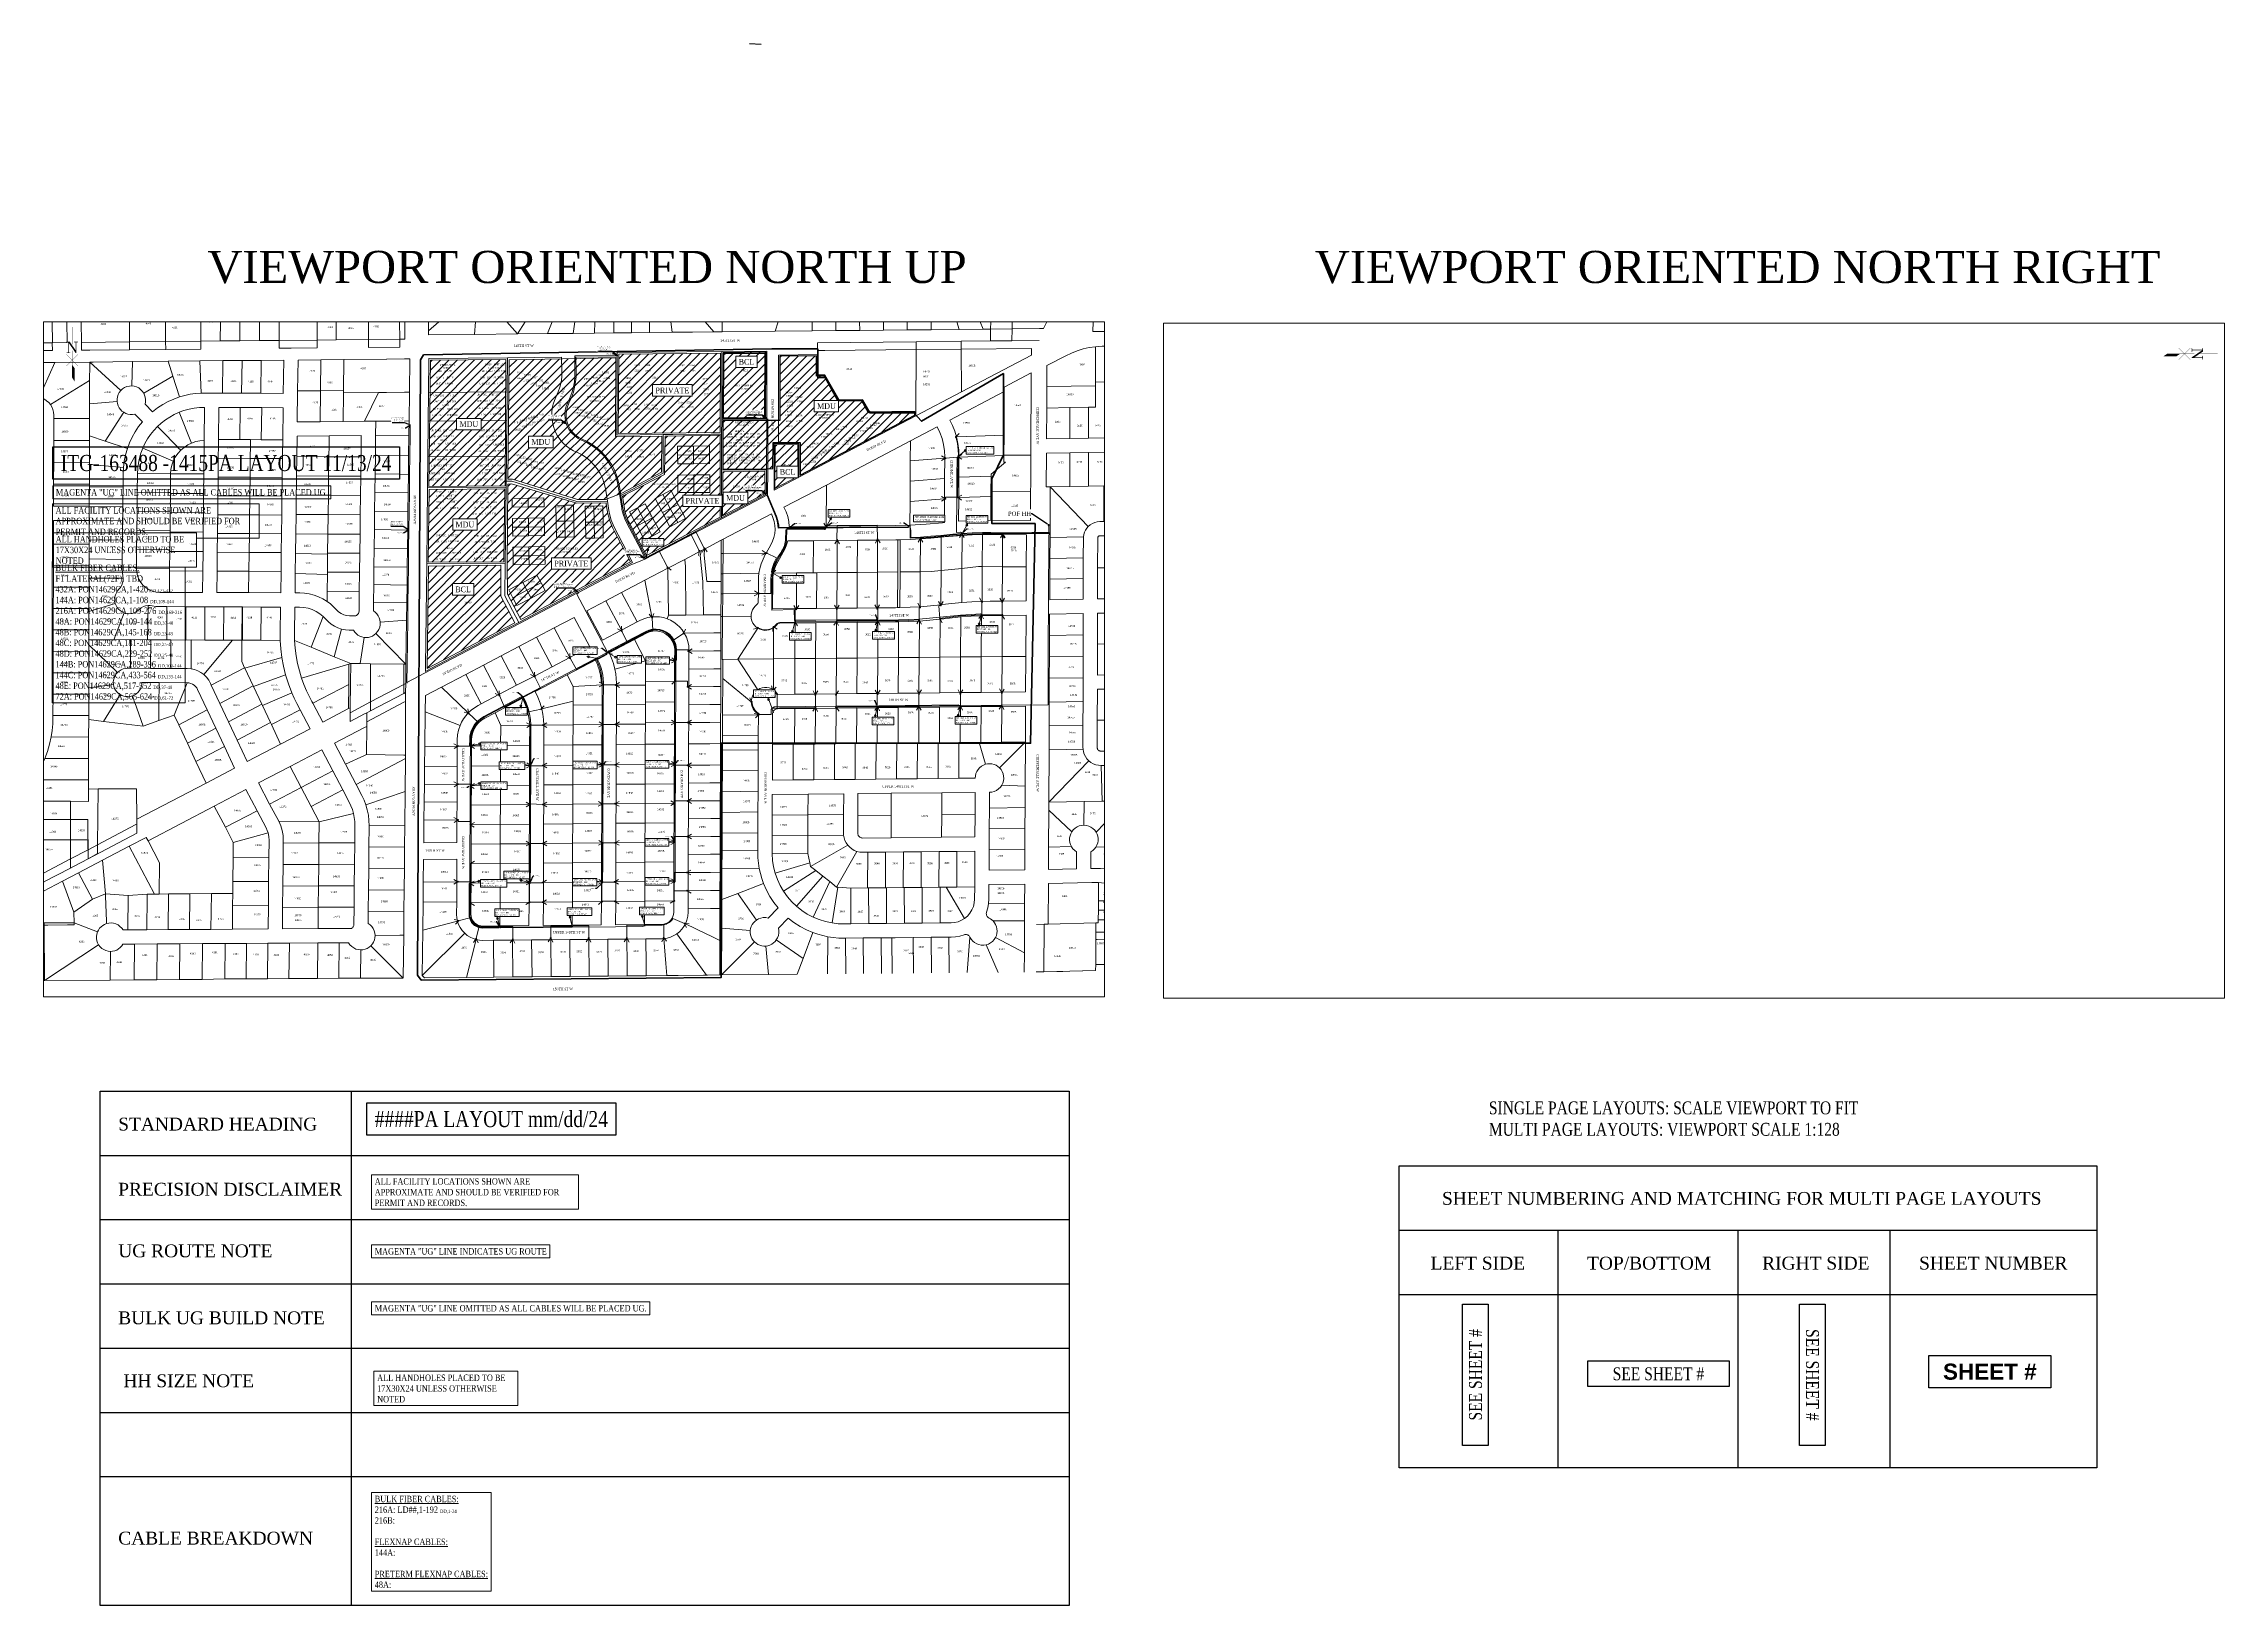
# Paper-space layout '1' of a CAD drawing. Header units: feet. Extents: x 0.2 to 34.2, y -9.2 to 15.1.
# The model-space entities are those that its viewports show. They can reach past a viewport. Long polylines and large blocks are cut down to what shows.
import ezdxf
from ezdxf import colors
from ezdxf.entities.mleader import LeaderData, LeaderLine
from ezdxf.enums import TextEntityAlignment as Align
from ezdxf.lldxf.tags import DXFTag
from ezdxf.math import Vec2, Vec3

# ---------------------------------------------------------------- set-up
doc = ezdxf.new("R2010")
doc.units = ezdxf.units.FT
doc.header["$LTSCALE"] = 0.015
doc.header["$MEASUREMENT"] = 0
doc.set_wipeout_variables(frame=1)
doc.linetypes.add('DASHED', pattern=[5, 3, -2])
doc.layers.get('defpoints').update_dxf_attribs({"color": 221})
doc.layers.get('defpoints').transparency = 0.7
for name, color, linetype in [('144A', 112, '144A'), ('144B', 112, '144B'), ('144C', 112, '144C'), ('216A', 112, '216A'), ('432A', 112, '432A'), ('48A', 112, '48A'), ('48B', 112, '48B'), ('48C', 112, '48C'), ('48D', 112, '48D'), ('48E', 112, '48E'), ('72A', 112, '72A'), ('Dakota County Addresses', 7, 'Continuous'), ('Dakota County Parcels', 7, 'Continuous'), ('DETAIL', 7, 'Continuous'), ('DROP BURIED', 7, 'DASHED'), ('F1', 112, 'F1'), ('NOTES', 7, 'Continuous'), ('PROP_TEL', 6, 'Continuous'), ('STREET NAME', 7, 'Continuous'), ('TAIL', 1, 'MST'), ('TELEPHONE STRUCT-EX', 30, 'Continuous'), ('TELEPHONE STRUCT-PROP', 6, 'Continuous'), ('TERMINALS', 7, 'Continuous'), ('VIEWPORT', 6, 'Continuous')]:
    doc.layers.add(name, color=color, linetype=linetype)
doc.layers.add('RUNNING LINE (UNDERGROUND)', color=10, linetype='Continuous', lineweight=40)
doc.layers.add('WORK BOUNDARY', color=110, linetype='Continuous', lineweight=40)
doc.layers.add('TEMPLATE REFERENCE', color=2, linetype='Continuous', plot=False)
doc.styles.add('ARIALBD', font='arialbd.ttf')
doc.styles.add('Dimensions 100', font='arial.ttf')
doc.styles.add('Line', font='txt.shx', dxfattribs={"height": 3})
doc.styles.add('SIMPLEX', font='times.ttf', dxfattribs={"width": 0.8})
doc.styles.get("Standard").update_dxf_attribs({"font": 'times.ttf'})
doc.styles.add('Utilities', font='arial.ttf', dxfattribs={"height": 2.5})
tags = doc.linetypes.add('144A', pattern='A,80,-5,["144A",Line,S=1.5,R=0,X=0,Y=-1.5],-24', length=109).pattern_tags.tags
tags[6] = DXFTag(74, 10)
tags = doc.linetypes.add('144B', pattern='A,80,-5,["144B",Line,S=1.5,R=0,X=0,Y=-1.5],-24', length=109).pattern_tags.tags
tags[6] = DXFTag(74, 10)
tags = doc.linetypes.add('144C', pattern='A,80,-5,["144C",Line,S=1.5,R=0,X=0,Y=-1.5],-24', length=109).pattern_tags.tags
tags[6] = DXFTag(74, 10)
tags = doc.linetypes.add('216A', pattern='A,80,-5,["216A",Line,S=1.5,R=0,X=0,Y=-1.5],-24', length=109).pattern_tags.tags
tags[6] = DXFTag(74, 10)
tags = doc.linetypes.add('432A', pattern='A,80,-5,["432A",Line,S=1.5,R=0,X=0,Y=-1.5],-24', length=109).pattern_tags.tags
tags[6] = DXFTag(74, 10)
tags = doc.linetypes.add('48A', pattern='A,80,-5,["48A",Line,S=1.5,R=0,X=0,Y=-1.5],-20', length=105).pattern_tags.tags
tags[6] = DXFTag(74, 10)
tags = doc.linetypes.add('48B', pattern='A,80,-5,["48B",Line,S=1.5,R=0,X=0,Y=-1.5],-20', length=105).pattern_tags.tags
tags[6] = DXFTag(74, 10)
tags = doc.linetypes.add('48C', pattern='A,80,-5,["48C",Line,S=1.5,R=0,X=0,Y=-1.5],-20', length=105).pattern_tags.tags
tags[6] = DXFTag(74, 10)
tags = doc.linetypes.add('48D', pattern='A,80,-5,["48D",Line,S=1.5,R=0,X=0,Y=-1.5],-20', length=105).pattern_tags.tags
tags[6] = DXFTag(74, 10)
tags = doc.linetypes.add('48E', pattern='A,80,-5,["48E",Line,S=1.5,R=0,X=0,Y=-1.5],-20', length=105).pattern_tags.tags
tags[6] = DXFTag(74, 10)
tags = doc.linetypes.add('72A', pattern='A,80,-5,["72A",Line,S=1.5,R=0,X=0,Y=-1.5],-20', length=105).pattern_tags.tags
tags[6] = DXFTag(74, 10)
tags = doc.linetypes.add('F1', pattern='A,15,-5,["F1",Line,S=1.5,R=0,X=0,Y=-1.5],-12', length=32).pattern_tags.tags
tags[6] = DXFTag(74, 10)
tags = doc.linetypes.add('MST', pattern='A,5,-5,5,-5,["TAIL",Line,S=1.5,R=0,X=0,Y=-1.5],-20', length=40).pattern_tags.tags
tags[10] = DXFTag(74, 10)

# ---------------------------------------------------------------- blocks, each defined once
blk = doc.blocks.new('NORTH ARROW')
at = {"color": 0, "const_width": 0.2, "flags": 128}
for points in [[(0, 41.2), (0, 19.8)], [(7.4, 7.4), (-7.4, -7.4)], [(-7.4, 7.4), (7.4, -7.4)], [(0, 12), (0, -21.9)]]:
    blk.add_lwpolyline(points, dxfattribs=at)
at = {"color": 0, "lineweight": -3}
for points in [[(-0.1, 41.2), (-4.7, 29.1), (-0.1, 25.1), (-0.1, 41.2)], [(0, -5.6), (0, -21.9), (3.1, -10.2), (3.1, -26.5)]]:
    blk.add_solid(points, dxfattribs=at)
blk.add_text('N', height=14.1, dxfattribs=at).set_placement((-0.1, 15.9), align=Align.MIDDLE_CENTER)
blk = doc.blocks.new('ACMAP_ANN_TEMPLATE_Dakota County Addresses')
at = {"layer": 'Dakota County Addresses', "style": 'Dimensions 100'}
blk.add_attdef('DakotaCountyAddress', text='', height=50, dxfattribs=at).set_placement((0, 0), align=Align.CENTER)
blk = doc.blocks.new('EX HH')
at = {"ltscale": 40, "true_color": 0xffffff}
h = blk.add_hatch(color=7, dxfattribs=at)
h.dxf.hatch_style = 1
h.paths.add_polyline_path([(-0.06, -0.03, 0.414214), (-0.05, -0.05), (0.05, -0.05, 0.414214), (0.06, -0.03), (0.06, 0.03, 0.414214), (0.05, 0.05), (-0.05, 0.05, 0.414214), (-0.06, 0.03)])
at = {"color": 30, "const_width": 0.005, "flags": 128}
blk.add_lwpolyline([(-0.06, 0.03), (-0.06, -0.03, 0.414214), (-0.05, -0.05), (0.05, -0.05, 0.414214), (0.06, -0.03), (0.06, 0.03, 0.414214), (0.05, 0.05), (-0.05, 0.05, 0.414214)], format="xyb", close=True, dxfattribs=at)
at = {"layer": 'RUNNING LINE (UNDERGROUND)', "color": 7, "lineweight": -3, "flags": 128}
blk.add_lwpolyline([(-0.05, 0.03), (-0.05, -0.03, 0.414214), (-0.05, -0.04), (0.05, -0.04, 0.414214), (0.05, -0.03), (0.05, 0.03, 0.414214), (0.05, 0.04), (-0.05, 0.04, 0.414214)], format="xyb", close=True, dxfattribs=at)
at = {"layer": 'TELEPHONE STRUCT-PROP', "color": 30, "style": 'Utilities'}
blk.add_text('HH', height=0.05, dxfattribs=at).set_placement((0, 0), align=Align.MIDDLE_CENTER)
blk = doc.blocks.new('PFP')
at = {"color": 6}
blk.add_wipeout([(-0.12, 0.12), (0.12, 0.12), (0.12, -0.12), (-0.12, -0.12)], dxfattribs=at)
at = {"ltscale": 40, "true_color": 0xffffff}
h = blk.add_hatch(color=7, dxfattribs=at)
h.dxf.hatch_style = 1
h.paths.add_polyline_path([(-0.12, -0.12), (0.12, -0.12), (0.12, 0.12), (-0.12, 0.12)])
at = {"layer": 'RUNNING LINE (UNDERGROUND)', "color": 6, "lineweight": 0, "const_width": 0.0181, "flags": 128}
blk.add_lwpolyline([(-0.12, 0.12), (0.12, 0.12), (0.12, -0.12), (-0.12, -0.12)], close=True, dxfattribs=at)
at = {"layer": 'RUNNING LINE (UNDERGROUND)', "color": 18, "lineweight": 0, "true_color": 0x000000, "const_width": 0.0181, "flags": 128}
for points in [[(-0.08, -0.08), (0.08, 0.08)], [(-0.08, 0.08), (0.08, -0.08)]]:
    blk.add_lwpolyline(points, dxfattribs=at)
blk = doc.blocks.new('NEW HH')
at = {"ltscale": 40, "true_color": 0xffffff}
h = blk.add_hatch(color=7, dxfattribs=at)
h.dxf.hatch_style = 1
h.paths.add_polyline_path([(-0.06, -0.03, 0.414214), (-0.05, -0.05), (0.05, -0.05, 0.414214), (0.06, -0.03), (0.06, 0.03, 0.414214), (0.05, 0.05), (-0.05, 0.05, 0.414214), (-0.06, 0.03)])
at = {"layer": 'RUNNING LINE (UNDERGROUND)', "color": 6, "lineweight": 0, "const_width": 0.005, "flags": 128}
blk.add_lwpolyline([(-0.06, 0.03), (-0.06, -0.03, 0.414214), (-0.05, -0.05), (0.05, -0.05, 0.414214), (0.06, -0.03), (0.06, 0.03, 0.414214), (0.05, 0.05), (-0.05, 0.05, 0.414214)], format="xyb", close=True, dxfattribs=at)
at = {"layer": 'TELEPHONE STRUCT-PROP', "color": 18, "true_color": 0x000000, "style": 'Utilities'}
blk.add_text('HH', height=0.05, dxfattribs=at).set_placement((0, 0), align=Align.MIDDLE_CENTER)
blk = doc.blocks.new('Proposed FlowerPot')
at = {"lineweight": 5, "ltscale": 100, "true_color": 0xffffff}
h = blk.add_hatch(color=7, dxfattribs=at)
h.dxf.hatch_style = 1
h.paths.add_polyline_path([(-0.06, 0, 0.414214), (0, -0.06, 0.414214), (0.06, 0, 0.414214), (0, 0.06, 0.414214)])
at = {"lineweight": 5, "ltscale": 100}
blk.add_circle((0, 0), 0.0604, dxfattribs=at)
at = {"layer": 'RUNNING LINE (UNDERGROUND)', "color": 6, "lineweight": 5, "const_width": 0.00907, "flags": 128}
blk.add_lwpolyline([(-0.06, 0, -0.414214), (0, 0.06, -0.414214), (0.06, 0, -0.414214), (0, -0.06, -0.414214), (-0.06, 0)], format="xyb", dxfattribs=at)
at = {"color": 18, "linetype": 'ByBlock', "lineweight": 5, "ltscale": 100, "true_color": 0x000000, "style": 'Dimensions 100'}
blk.add_text('F', height=0.0744, dxfattribs=at).set_placement((-0.03, -0.04))
blk = doc.blocks.new('TERMINAL')
at = {"lineweight": 5, "ltscale": 0.5, "flags": 128}
blk.add_lwpolyline([(-0.1, -0.6), (-0.1, 44.8)], dxfattribs=at)
at = {"lineweight": 5, "ltscale": 0.5}
blk.add_circle((-0.1, 37.6), 3.83, dxfattribs=at)

msp = doc.modelspace()

# ---------------------------------------------------------------- hatches: boundary and pattern name
at = {"layer": 'NOTES', "ltscale": 50}
h = msp.add_hatch(dxfattribs=at)
h.set_pattern_fill('ANSI31', color=5, scale=200)
h.paths.add_polyline_path([(2846894.1, 962064.8), (2846526.1, 961872), (2846532.1, 962302.9), (2846834.9, 962306.6), (2846834.9, 962176.2)])
h.paths.add_polyline_path([(2847768.4, 962922.6), (2847947.3, 962924.5), (2847948.3, 963200.9), (2847769.4, 963199.1)])
h.paths.add_polyline_path([(2847986.9, 962628.6), (2848082.6, 962678.6), (2848082.9, 962813), (2847988.5, 962812.2)])
h = msp.add_hatch(dxfattribs=at)
h.set_pattern_fill('ANSI31', color=1, scale=200)
edge = h.paths.add_edge_path()
edge.add_line((2846861.7, 962307), (2846864.7, 962647.2))
edge.add_line((2846864.7, 962647.2), (2846880.5, 962648.5))
edge.add_line((2846880.5, 962648.5), (2847155.3, 962566.9))
edge.add_line((2847155.3, 962566.9), (2847278.4, 962568.9))
edge.add_arc((2847593.7, 962593.6), 316.3, 184.47086, 206.94622)
edge.add_line((2847311.8, 962450.2), (2847380.9, 962321.1))
edge.add_line((2847380.9, 962321.1), (2846919.9, 962078.9))
edge.add_line((2846919.9, 962078.9), (2846863.5, 962184.7))
edge.add_line((2846863.5, 962184.7), (2846861.7, 962307))
edge = h.paths.add_edge_path()
edge.add_line((2847346.6, 962596), (2847354.8, 962542.9))
edge.add_arc((2847528.5, 962571.7), 176.1, 189.42489, 210.00906)
edge.add_line((2847376, 962483.6), (2847447.8, 962346.8))
edge.add_line((2847447.8, 962346.8), (2847757.3, 962508.2))
edge.add_line((2847757.3, 962508.2), (2847756.6, 962852.1))
edge.add_line((2847756.6, 962852.1), (2847525.3, 962848))
edge.add_line((2847525.3, 962848), (2847523.4, 962687.8))
edge.add_line((2847523.4, 962687.8), (2847346.6, 962596))
h.paths.add_polyline_path([(2847330.9, 963193.6), (2847328.9, 962860.2), (2847756.8, 962863.7), (2847758.3, 963196.7)])

# ---------------------------------------------------------------- linework, layer by layer
at = {"layer": '144A', "lineweight": 5, "ltscale": 100, "flags": 128}
msp.add_lwpolyline([(2846455.3, 962896.5), (2846454.5, 962852.4), (2846453.4, 962765.9), (2846452.4, 962688), (2846451.4, 962610), (2846450.4, 962532), (2846449.4, 962454), (2846448.4, 962376), (2846447.4, 962298), (2846446.5, 962223.1), (2846445.5, 962148.1), (2846444.6, 962075.2), (2846442.2, 961890.2), (2846441.2, 961813.1), (2846541.3, 961866.3), (2846913.4, 962061.9), (2847154.2, 962188.5), (2847160.7, 962192.4)], dxfattribs=at)
at = {"layer": '144B', "lineweight": 5, "ltscale": 100, "flags": 128}
msp.add_lwpolyline([(2847324.2, 963187.5), (2847145.8, 963185.7), (2847146.9, 963119.4), (2847146.5, 963098.1), (2847144.4, 963076.9), (2847140.6, 963055.9), (2847135.3, 963035.4), (2847127.1, 963012.2), (2847116.9, 962989.6), (2847110.4, 962974), (2847106.2, 962957.4), (2847104.5, 962940.2), (2847105.4, 962923.1), (2847108.9, 962906.2), (2847114.8, 962890), (2847123.1, 962875), (2847133.5, 962861.3), (2847145.9, 962849.3), (2847159.9, 962839.3), (2847175, 962831.7), (2847196.3, 962821.6), (2847216.4, 962809.8), (2847235.4, 962796.1), (2847253, 962780.8), (2847269.1, 962764), (2847283.9, 962745.5), (2847296.8, 962725.6), (2847307.9, 962704.6), (2847317, 962682.8), (2847324, 962660.1), (2847328.9, 962636.8), (2847335.1, 962598.6), (2847343.6, 962545.6), (2847344.4, 962541.1), (2847349.1, 962521.2), (2847355.9, 962501.7), (2847364.5, 962483.1), (2847411.9, 962392.8), (2847443.3, 962333.1)], dxfattribs=at)
at = {"layer": '144C', "lineweight": 5, "ltscale": 100, "flags": 128}
msp.add_lwpolyline([(2848553.8, 962467.9), (2848546.3, 962464.7), (2848000.4, 962462.4), (2847999.6, 962474.8), (2847996.4, 962493.2), (2847991, 962511.1), (2847953.8, 962597.8), (2847956.1, 962601.8), (2847956.5, 962707), (2847957.3, 962919.5)], dxfattribs=at)
at = {"layer": '216A', "lineweight": 5, "ltscale": 100, "flags": 128}
msp.add_lwpolyline([(2847443.3, 962333.1), (2847427.4, 962326.5), (2847382.2, 962308.2), (2847161.4, 962192.2), (2847160.7, 962187.7), (2847154.9, 962184.7), (2847283.4, 961940.7), (2847276.2, 961936.5), (2847111.2, 961849.7), (2846977.8, 961779.6), (2846928.5, 961753.7)], dxfattribs=at)
at = {"layer": '48A', "lineweight": 5, "ltscale": 100, "flags": 128}
msp.add_lwpolyline([(2846929.6, 961753.5), (2846809.7, 961691.2), (2846765.2, 961667.9), (2846751.3, 961659.1), (2846738.7, 961648.1), (2846727.9, 961635.4), (2846719.2, 961621.1), (2846712.9, 961605.6), (2846709, 961589.4), (2846707.7, 961573), (2846707.6, 961547.1), (2846707.2, 961462.1), (2846706.9, 961380.1), (2846706.6, 961298.1), (2846706.3, 961216.1), (2846706, 961134.1), (2846705.7, 961052.1), (2846705.4, 960970.2), (2846705.1, 960888.2), (2846704.9, 960839.1), (2846705.6, 960830.8), (2846707.5, 960822.5), (2846710.8, 960814.6), (2846715.3, 960807.3), (2846720.8, 960800.8), (2846727.4, 960795.3), (2846734.7, 960790.9), (2846742.6, 960787.7), (2846750.9, 960785.7), (2846759.2, 960785.1), (2846831, 960785.8)], dxfattribs=at)
at = {"layer": '48B', "lineweight": 5, "ltscale": 100, "flags": 128}
msp.add_lwpolyline([(2846959.4, 960972), (2846959.4, 960972.4), (2846959.7, 961054.4), (2846960, 961135.9), (2846960.3, 961218.4), (2846960.6, 961300.4), (2846960.9, 961382.4), (2846961.2, 961464.4), (2846961.5, 961549.4), (2846961.8, 961625.7), (2846961.7, 961634.6), (2846959.9, 961658.5), (2846955.9, 961682.1), (2846949.8, 961705.3), (2846941.7, 961727.9), (2846929.3, 961754.1)], dxfattribs=at)
at = {"layer": '48C', "lineweight": 5, "ltscale": 100, "flags": 128}
msp.add_lwpolyline([(2847263.3, 960974.9), (2847263.3, 960975.3), (2847263.6, 961057.3), (2847263.9, 961137.6), (2847263.9, 961139.3), (2847264.2, 961221.3), (2847264.6, 961303.3), (2847264.9, 961385.3), (2847265.2, 961467.3), (2847265.5, 961552.3), (2847265.8, 961637.3), (2847266.1, 961719.3), (2847266.4, 961804.2), (2847266.4, 961810.4), (2847265.5, 961831.5), (2847262.5, 961852.5), (2847257.4, 961873.2), (2847250.4, 961893.2), (2847240.7, 961913.5), (2847278.4, 961932.9), (2847283.1, 961940.1)], dxfattribs=at)
at = {"layer": '48D', "lineweight": 5, "ltscale": 100, "flags": 128}
msp.add_lwpolyline([(2847567.9, 961143.7), (2847568.2, 961224.2), (2847568.5, 961306.2), (2847568.8, 961388.2), (2847569.1, 961470.2), (2847569.4, 961537.7), (2847569.4, 961555.2), (2847569.5, 961572.7), (2847569.8, 961645.2), (2847570.1, 961732.2), (2847570.4, 961819.1), (2847570.7, 961906.1), (2847570.9, 961949.3), (2847569.7, 961963.7), (2847566, 961977.9), (2847560, 961991.3), (2847551.7, 962003.4), (2847541.5, 962014), (2847529.7, 962022.7), (2847516.5, 962029.2), (2847502.4, 962033.3), (2847487.8, 962035.1), (2847473.2, 962034.3), (2847458.9, 962031), (2847445.5, 962025.4), (2847394.6, 961998.6), (2847283.6, 961940.2)], dxfattribs=at)
at = {"layer": '48E', "lineweight": 5, "ltscale": 100, "flags": 128}
msp.add_lwpolyline([(2848202.2, 962464.7), (2848196.9, 962460.1), (2848036.6, 962458.8), (2848035.9, 962408.4, -0.082661), (2848013.5, 962354.7, 0.099598), (2847976.8, 962271.6), (2847973.8, 962244.4), (2847973.4, 962118), (2848067.9, 962120.3), (2848068.4, 962074), (2848071.5, 962068.8), (2848158.5, 962069.7), (2848245.5, 962070.6), (2848332.5, 962071.4), (2848419.4, 962072.3)], format="xyb", dxfattribs=at)
at = {"layer": 'Dakota County Parcels', "lineweight": 5}
for p, q in [((2845426.3, 963583.1), (2845427.6, 963246.1)), ((2845904.5, 963251), (2845905, 963490.2)), ((2846531.8, 963291), (2846532.2, 963474.4)), ((2846943.3, 963336.8), (2847035.7, 963478)), ((2848760.4, 963297.2), (2848711.5, 963459.2)), ((2848861.1, 963298.2), (2848786.6, 963486.7)), ((2844951.8, 963241.3), (2844950, 963416.9)), ((2845012, 963417.6), (2845013.8, 963241.9)), ((2845072, 963418.2), (2845073.8, 963242.5)), ((2845276.3, 963420.3), (2845275.9, 963244.6)), ((2846064.4, 963252.6), (2846064.7, 963384.6)), ((2846144.4, 963253.4), (2846144.7, 963385.4)), ((2846279.4, 963254.8), (2846279.7, 963386.8)), ((2846410, 963388.2), (2846411.3, 963256.2)), ((2846432.1, 963393.4), (2846431.8, 963256.4)), ((2846531.8, 963291), (2846693.3, 963430.6)), ((2846725.4, 963276.4), (2846734, 963408.8)), ((2846779.1, 963423.2), (2846905, 963278.2)), ((2846902.7, 963428.3), (2846943.3, 963336.8)), ((2847032, 963279.5), (2847096.4, 963446.9)), ((2847139, 963280.6), (2847162.3, 963429.2)), ((2847229.6, 963281.6), (2847230.5, 963425.2)), ((2847309.6, 963282.4), (2847310.5, 963424.8)), ((2847384.6, 963283.2), (2847385.5, 963424.3)), ((2847459.6, 963283.9), (2847460.5, 963423.9)), ((2847538.5, 963424.2), (2847554.8, 963284.9)), ((2847764.7, 963287), (2847765.4, 963392)), ((2847988.1, 963289.3), (2848024.1, 963399.7)), ((2848143.1, 963290.9), (2848141.6, 963430.9)), ((2848243, 963291.9), (2848241.6, 963431.9)), ((2848343, 963292.9), (2848341.6, 963432.9)), ((2848443, 963293.9), (2848441.6, 963433.9)), ((2848543, 963295), (2848541.6, 963434.9)), ((2848643, 963296), (2848641.5, 963442.9)), ((2848892.9, 963298.5), (2848893.9, 963398.5)), ((2848983.9, 963399.4), (2848982.9, 963299.4)), ((2849322.8, 963287.8), (2849324.2, 963437.8)), ((2849388.8, 963289), (2849390.2, 963439)), ((2846531.8, 963274.4), (2846531.8, 963291)), ((2846531.8, 963274.4), (2846725.4, 963276.4)), ((2846725.4, 963276.4), (2846905, 963278.2)), ((2846943.3, 963336.8), (2846905, 963278.2)), ((2846905, 963278.2), (2847032, 963279.5)), ((2847032, 963279.5), (2847139, 963280.6)), ((2847139, 963280.6), (2847229.6, 963281.6)), ((2847229.6, 963281.6), (2847309.6, 963282.4)), ((2847309.6, 963282.4), (2847384.6, 963283.2)), ((2847384.6, 963283.2), (2847459.6, 963283.9)), ((2847459.6, 963283.9), (2847554.8, 963284.9)), ((2847729.8, 963286.7), (2847764.7, 963287)), ((2847764.7, 963287), (2847988.1, 963289.3)), ((2847988.1, 963289.3), (2848143.1, 963290.9)), ((2848143.1, 963290.9), (2848243, 963291.9)), ((2848243, 963291.9), (2848343, 963292.9)), ((2848343, 963292.9), (2848443, 963293.9)), ((2848443, 963293.9), (2848543, 963295)), ((2848543, 963295), (2848643, 963296)), ((2848643, 963296), (2848760.4, 963297.2)), ((2848760.4, 963297.2), (2848861.1, 963298.2)), ((2848861.1, 963298.2), (2848892.9, 963298.5)), ((2848892.9, 963298.5), (2848892.5, 963248.6)), ((2848892.9, 963298.5), (2848982.9, 963299.4)), ((2848982.9, 963299.4), (2848982.5, 963249.5)), ((2848982.9, 963299.4), (2849097.8, 963300.6)), ((2849097.8, 963300.7), (2849114.9, 963301)), ((2849322.8, 963287.8), (2849388.8, 963289)), ((2849388.8, 963289), (2849498.7, 963291.1)), ((2844802.7, 963239.7), (2844951.7, 963241.2)), ((2844803.1, 963206.7), (2844952.1, 963208.3)), ((2844951.7, 963241.2), (2845013.8, 963241.9)), ((2844952.1, 963208.3), (2844951.7, 963241.2)), ((2845013.8, 963241.9), (2844951.8, 963241.3)), ((2845275.9, 963244.6), (2845073.8, 963242.5)), ((2845074.2, 963209.5), (2845073.8, 963242.5)), ((2845427.6, 963246.1), (2845275.9, 963244.6)), ((2845276.3, 963211.6), (2845275.9, 963244.6)), ((2845276.3, 963211.6), (2845428, 963213.1)), ((2845574.9, 963247.6), (2845427.6, 963246.1)), ((2845428, 963213.1), (2845427.6, 963246.1)), ((2845428, 963213.1), (2845575.2, 963214.6)), ((2845657.3, 963248.5), (2845574.9, 963247.6)), ((2845575.2, 963214.6), (2845574.9, 963247.6)), ((2845657.3, 963248.5), (2845739.7, 963249.3)), ((2845739.7, 963249.3), (2845822.1, 963250.2)), ((2845822.1, 963250.2), (2845904.5, 963251)), ((2845904.5, 963251), (2845904.4, 963218)), ((2845904.4, 963218), (2845904.4, 963218)), ((2845904.5, 963251), (2846064.4, 963252.6)), ((2846064.4, 963252.6), (2846144.4, 963253.4)), ((2846064.4, 963219.6), (2846064.4, 963252.6)), ((2846144.4, 963253.4), (2846279.4, 963254.8)), ((2846279.4, 963254.8), (2846279.7, 963221.8)), ((2846279.7, 963221.8), (2846411.7, 963223.2)), ((2846431.8, 963256.4), (2846411.3, 963256.2)), ((2846533.5, 963174.4), (2846863.4, 963177.8)), ((2846861.9, 963034.9), (2846863.4, 963177.8)), ((2847090.9, 963180.1), (2846863.4, 963177.8)), ((2847090.9, 963180.1), (2847092, 963118.4)), ((2847324.3, 963182.5), (2847323.8, 963054.3)), ((2847324.4, 963199.5), (2847324.3, 963182.5)), ((2847764.4, 963204), (2847324.4, 963199.5)), ((2847763.3, 962917.6), (2847764.4, 963204)), ((2847764.4, 963204), (2847953.4, 963206)), ((2847952.3, 962919.5), (2847953.4, 963206)), ((2848002.2, 962817.2), (2848002.3, 963189.5)), ((2848002.3, 963189.5), (2848166, 963191.2)), ((2848165.5, 963241.1), (2848580.4, 963245.4)), ((2848165.8, 963208.1), (2848165.5, 963241.1)), ((2848165.8, 963208.1), (2848195.8, 963208.5)), ((2848166, 963191.2), (2848165.8, 963208.1)), ((2848166.8, 963106.2), (2848166, 963191.2)), ((2848195.8, 963208.5), (2848580.2, 963212.4)), ((2848578.9, 962954.1), (2848580.2, 963212.4)), ((2848580.2, 963212.4), (2848580.4, 963245.4)), ((2848580.2, 963212.4), (2848769.6, 963214.3)), ((2848580.4, 963245.4), (2848769.4, 963247.3)), ((2848769.4, 963247.3), (2848892.5, 963248.6)), ((2848769.6, 963214.3), (2848769.4, 963247.3)), ((2848769.6, 963214.3), (2849064.2, 963217.3)), ((2848771.1, 963035.4), (2848769.6, 963214.3)), ((2848771.1, 963035.4), (2849064, 963189.2)), ((2848892.5, 963248.6), (2848982.5, 963249.5)), ((2848982.5, 963249.5), (2849097.3, 963250.7)), ((2849064, 963189.2), (2849064.2, 963217.3)), ((2849129.5, 963145.2), (2849208.3, 963186.5)), ((2849361.3, 963226.1), (2849332.9, 963224.3)), ((2849332.9, 963075.6), (2849332.9, 963224.3)), ((2849361.3, 963226.1), (2849432.9, 963227.4)), ((2844832.8, 963156.7), (2844962.8, 963158.1)), ((2844896.8, 963011), (2844962.8, 963158.1)), ((2844962.8, 963158.1), (2845108.6, 963159.7)), ((2845108.6, 963159.7), (2845239.1, 963040.2)), ((2845285.5, 963059.6), (2845288.4, 963161.7)), ((2845288.4, 963161.7), (2845438.4, 963163.3)), ((2845335.4, 963029.4), (2845458.3, 963101.1)), ((2845438.4, 963163.3), (2845570.9, 963164.7)), ((2845438.4, 963163.3), (2845458.3, 963101.1)), ((2845458.3, 963101.1), (2845486.4, 963013.5)), ((2845570.9, 963164.7), (2845668.1, 963165.8)), ((2845576.4, 963029.4), (2845570.9, 963164.7)), ((2845666.6, 963029.5), (2845668.1, 963165.8)), ((2845668.1, 963165.8), (2845748.6, 963166.4)), ((2845746.8, 963029.1), (2845748.6, 963166.4)), ((2845748.6, 963166.4), (2845828.6, 963167.1)), ((2845826.8, 963028.6), (2845828.6, 963167.1)), ((2845828.6, 963167.1), (2845923.6, 963167.9)), ((2845921.8, 963028.1), (2845923.6, 963167.9)), ((2845981.9, 963038.4), (2845983.6, 963168.4)), ((2845983.6, 963168.4), (2846079.9, 963169.2)), ((2846078.2, 963039.2), (2846079.9, 963169.2)), ((2846079.9, 963169.2), (2846175.8, 963170.8)), ((2846174.4, 963040), (2846175.8, 963170.8)), ((2846175.8, 963170.8), (2846356.4, 963172.6)), ((2846356.4, 963172.6), (2846356.4, 963173.6)), ((2846356.4, 963172.6), (2846431.6, 963173.4)), ((2846453.7, 963173.6), (2846431.6, 963173.4)), ((2846451.9, 963033.6), (2846453.7, 963173.6)), ((2846532, 963031.5), (2846533.5, 963174.4)), ((2848166.8, 963106.2), (2848196.8, 963106.5)), ((2848196.8, 963106.5), (2848255.2, 963001.6)), ((2848950.4, 963055), (2849063.6, 963114.5)), ((2849061.9, 962768.4), (2849063.6, 963114.5)), ((2849129, 963056.9), (2849129.5, 963145.2)), ((2844943.8, 962981.3), (2845108.4, 963082.4)), ((2845108.1, 962985), (2845108.4, 963082.4)), ((2845108.1, 962985), (2845223.5, 962994.3)), ((2845591.4, 963029.7), (2845576.4, 963029.4)), ((2845591.4, 963029.7), (2845666.6, 963029.5)), ((2845666.6, 963029.5), (2845746.8, 963029.1)), ((2845746.8, 963029.1), (2845826.8, 963028.6)), ((2845826.8, 963028.6), (2845921.8, 963028.1)), ((2845980.3, 962908.4), (2845981.9, 963038.4)), ((2845981.9, 963038.4), (2846078.2, 963039.2)), ((2846076.6, 962909.3), (2846078.2, 963039.2)), ((2846078.2, 963039.2), (2846174.4, 963040)), ((2846173, 962910), (2846174.3, 963030.8)), ((2846174.3, 963030.8), (2846174.4, 963040)), ((2846174.3, 963030.8), (2846322.1, 963032.3)), ((2846263, 962911), (2846322.1, 963032.3)), ((2846322.1, 963032.3), (2846356, 963032.7)), ((2846356, 963032.7), (2846431.3, 963033.4)), ((2846431.3, 963033.4), (2846451.9, 963033.6)), ((2846450.3, 962912.4), (2846451.9, 963033.6)), ((2846530.7, 962911.5), (2846532, 963031.5)), ((2846532, 963031.5), (2846861.9, 963034.9)), ((2846860.6, 962914.9), (2846861.6, 963007.8)), ((2846861.6, 963007.8), (2846861.9, 963034.9)), ((2847323.8, 963054.3), (2847323.1, 962853)), ((2848255.2, 963001.6), (2848355.2, 963002.6)), ((2848355.2, 963002.6), (2848383.3, 962952.1)), ((2848578.8, 962934.4), (2848771.1, 963035.4)), ((2848722.2, 962916), (2848950.3, 963035.7)), ((2848949.3, 962852.1), (2848950.3, 963035.7)), ((2848950.3, 963035.7), (2848950.4, 963055)), ((2849128.5, 962966.9), (2849129, 963056.9)), ((2849129, 963056.9), (2849332.9, 963060.6)), ((2849332.9, 963075.6), (2849381.9, 963076.5)), ((2849332.9, 963060.6), (2849332.9, 963075.6)), ((2849333, 962970.6), (2849332.9, 963060.6)), ((2849381.9, 963076.5), (2849432.9, 963077.5)), ((2849382, 962841.5), (2849381.9, 963076.5)), ((2844897.8, 962852), (2844898, 962937.4)), ((2844957.7, 962830.8), (2844957.9, 962922.8)), ((2844957.9, 962922.8), (2844958, 962937.2)), ((2844957.9, 962922.8), (2845107.9, 962922.4)), ((2845107.7, 962850.1), (2845107.9, 962922.4)), ((2845107.9, 962922.4), (2845108.1, 962985)), ((2845174.1, 962827.8), (2845251.5, 962948.8)), ((2845298.5, 962941.6), (2845330.3, 962909.3)), ((2845341.2, 962983.7), (2845373, 962951.5)), ((2845484, 962948.8), (2845536.8, 962819.7)), ((2845589.8, 962830.3), (2845591.3, 962969.7)), ((2845649.6, 962834.6), (2845651.1, 962969.6)), ((2845651.1, 962969.6), (2845741.1, 962969.1)), ((2845739.3, 962834.3), (2845741.1, 962969.1)), ((2845741.1, 962969.1), (2845831.1, 962968.6)), ((2845829.3, 962833.6), (2845831.1, 962968.6)), ((2845831.1, 962968.6), (2845921, 962968.1)), ((2845919.3, 962833.2), (2845921, 962968.1)), ((2845980.3, 962908.4), (2846076.6, 962909.3)), ((2846076.6, 962909.3), (2846173, 962910)), ((2846173, 962910), (2846263, 962911)), ((2846263, 962911), (2846310.3, 962911.2)), ((2846309.5, 962851.2), (2846310.3, 962911.2)), ((2846310.3, 962911.2), (2846431, 962912.2)), ((2846431, 962912.2), (2846450.3, 962912.4)), ((2846530.7, 962911.5), (2846860.6, 962914.9)), ((2846859.4, 962799.5), (2846860.6, 962914.9)), ((2847763.3, 962917.6), (2847763.1, 962857.5)), ((2847763.3, 962917.6), (2847952.3, 962919.5)), ((2848087.4, 962676.4), (2848578.8, 962934.4)), ((2848383.3, 962952.1), (2848578.9, 962954.1)), ((2848578.8, 962934.4), (2848578.9, 962954.1)), ((2849127.7, 962836.9), (2849128.5, 962966.9)), ((2849128.5, 962966.9), (2849226.1, 962968.7)), ((2849226, 962838.7), (2849226.1, 962968.7)), ((2849226.1, 962968.7), (2849304.1, 962970.1)), ((2849304, 962840.1), (2849304.1, 962970.1)), ((2849304.1, 962970.1), (2849333, 962970.6)), ((2844747.8, 962852), (2844897.8, 962852)), ((2844897.5, 962753), (2844897.8, 962852)), ((2844957.4, 962738.8), (2844957.7, 962830.8)), ((2844957.7, 962830.8), (2845107.7, 962830.4)), ((2845107.4, 962738.4), (2845107.7, 962830.4)), ((2845107.7, 962830.4), (2845107.7, 962850.1)), ((2845107.7, 962850.1), (2845174.1, 962827.8)), ((2845174.1, 962827.8), (2845266.8, 962796.8)), ((2845392.9, 962888.6), (2845490.8, 962789.4)), ((2845588.1, 962689.8), (2845589.8, 962830.3)), ((2845648.8, 962755.6), (2845649.6, 962834.6)), ((2845649.6, 962834.6), (2845739.3, 962834.3)), ((2845739.3, 962834.3), (2845784.6, 962834.2)), ((2845783.3, 962755.2), (2845784.6, 962834.2)), ((2845784.6, 962834.2), (2845829.3, 962833.6)), ((2845829.3, 962833.6), (2845919.3, 962833.2)), ((2845918.3, 962754.2), (2845919.3, 962833.2)), ((2845978.4, 962762.9), (2845979.5, 962848.4)), ((2845979.5, 962848.4), (2846114.5, 962849.6)), ((2846113.4, 962762.2), (2846114.5, 962849.6)), ((2846114.5, 962849.6), (2846249.5, 962850.7)), ((2846248.4, 962761.4), (2846249.5, 962850.7)), ((2846308.5, 962767.8), (2846309.5, 962851.2)), ((2846309.5, 962851.2), (2846449.5, 962852.4)), ((2847323.1, 962853), (2847518.1, 962855)), ((2847518.1, 962855), (2847558.1, 962855.4)), ((2847558.1, 962855.4), (2847719.1, 962857.1)), ((2847719.1, 962857.1), (2847763.1, 962857.5)), ((2847763.1, 962857.5), (2847762.5, 962705.1)), ((2847983.2, 962621.7), (2847983.9, 962817.2)), ((2847983.9, 962817.2), (2848002.2, 962817.2)), ((2848002.2, 962817.2), (2848087.9, 962816.8)), ((2848087.4, 962676.4), (2848087.9, 962816.8)), ((2848202.9, 962643.3), (2848555.8, 962828.6)), ((2848555.4, 962744.4), (2848555.8, 962828.6)), ((2848555.8, 962828.6), (2848669, 962888.1)), ((2848749.4, 962845.5), (2848949.3, 962852.1)), ((2848948.9, 962769), (2848949.3, 962852.1)), ((2849127.7, 962836.9), (2849226, 962838.7)), ((2849226, 962838.7), (2849304, 962840.1)), ((2849304, 962840.1), (2849382, 962841.5)), ((2849382, 962841.5), (2849460, 962843)), ((2844747.5, 962753.4), (2844897.5, 962753)), ((2844897.2, 962654), (2844897.5, 962753)), ((2844957.2, 962646.9), (2844957.4, 962738.8)), ((2844957.4, 962738.8), (2845107.4, 962738.4)), ((2845107.2, 962646.4), (2845107.4, 962728.9)), ((2845107.4, 962728.9), (2845107.4, 962738.4)), ((2845107.4, 962728.9), (2845250.4, 962716.9)), ((2845331.5, 962798.3), (2845459.9, 962743.8)), ((2845648, 962676.6), (2845648.8, 962755.6)), ((2845648.8, 962755.6), (2845783.3, 962755.2)), ((2845782.3, 962676.2), (2845783.3, 962755.2)), ((2845783.3, 962755.2), (2845918.3, 962754.2)), ((2845917.3, 962675.2), (2845918.3, 962754.2)), ((2845977.4, 962681.9), (2845978.4, 962762.9)), ((2845978.4, 962762.9), (2846113.4, 962762.2)), ((2846112.3, 962681.2), (2846113.4, 962762.2)), ((2846113.4, 962762.2), (2846248.4, 962761.4)), ((2846247.3, 962680.4), (2846248.4, 962761.4)), ((2846307.5, 962689.8), (2846308.5, 962767.8)), ((2846308.5, 962767.8), (2846448.4, 962766)), ((2846529.1, 962761.5), (2846859, 962764.9)), ((2846857.9, 962658.9), (2846859, 962764.9)), ((2846859, 962764.9), (2846859.4, 962799.5)), ((2847577.7, 962806.1), (2847644.6, 962806.8)), ((2847577.7, 962806.1), (2847578, 962769.1)), ((2847578, 962769.1), (2847645, 962769.8)), ((2847578, 962769.1), (2847578.4, 962732.1)), ((2847578.4, 962732.1), (2847645.4, 962732.8)), ((2847644.6, 962806.8), (2847711.6, 962807.5)), ((2847645, 962769.8), (2847644.6, 962806.8)), ((2847645, 962769.8), (2847712, 962770.5)), ((2847645.4, 962732.8), (2847645, 962769.8)), ((2847645.4, 962732.8), (2847712.4, 962733.5)), ((2847712, 962770.5), (2847711.6, 962807.5)), ((2847712.4, 962733.5), (2847712, 962770.5)), ((2848555, 962659.5), (2848555.4, 962744.4)), ((2848555.4, 962744.4), (2848699.9, 962755.6)), ((2848699.5, 962670.6), (2848699.9, 962755.6)), ((2848699.9, 962755.6), (2848700, 962761.2)), ((2848760, 962760.9), (2848948.9, 962767.1)), ((2848894.5, 962689.3), (2848954.8, 962739)), ((2848948.8, 962739), (2848948.9, 962767.1)), ((2848948.8, 962739), (2848954.8, 962739)), ((2848948.9, 962767.1), (2848948.9, 962769)), ((2849061.9, 962768.4), (2848948.9, 962769)), ((2849060.5, 962494.6), (2849061.9, 962768.4)), ((2849126.6, 962635.9), (2849127.4, 962776.9)), ((2849127.4, 962776.9), (2849226.1, 962778.7)), ((2849226.1, 962778.7), (2849304, 962780.1)), ((2849226.1, 962637.7), (2849226.1, 962778.7)), ((2849304, 962780.1), (2849382, 962781.6)), ((2849304.1, 962639.1), (2849304, 962780.1)), ((2849382, 962781.6), (2849460, 962783)), ((2849382.1, 962640.6), (2849382, 962781.6)), ((2844747.2, 962654.4), (2844897.2, 962654)), ((2844897, 962555), (2844897.2, 962654)), ((2844957, 962554.9), (2844957.2, 962646.9)), ((2844957.2, 962646.9), (2845107.2, 962646.4)), ((2845106.9, 962554.4), (2845107.2, 962635.4)), ((2845107.2, 962635.4), (2845107.2, 962646.4)), ((2845107.2, 962635.4), (2845248.6, 962634)), ((2845247.8, 962553), (2845248.6, 962634)), ((2845248.6, 962634), (2845249.2, 962691.9)), ((2845250.4, 962716.9), (2845249.2, 962691.9)), ((2845308.3, 962611.5), (2845309.2, 962691.3)), ((2845309.2, 962691.3), (2845448.7, 962689.9)), ((2845447.8, 962610.1), (2845448.7, 962689.9)), ((2845448.7, 962689.9), (2845588.1, 962689.8)), ((2845587.3, 962607.8), (2845588.1, 962689.8)), ((2845647.2, 962597.6), (2845648, 962676.6)), ((2845648, 962676.6), (2845782.3, 962676.2)), ((2845781.3, 962597.3), (2845782.3, 962676.2)), ((2845782.3, 962676.2), (2845917.3, 962675.2)), ((2845916.3, 962596.2), (2845917.3, 962675.2)), ((2845976.3, 962600.9), (2845977.4, 962681.9)), ((2845977.4, 962681.9), (2846112.3, 962681.2)), ((2846111.3, 962600.2), (2846112.3, 962681.2)), ((2846112.3, 962681.2), (2846247.3, 962680.4)), ((2846246.3, 962599.4), (2846247.3, 962680.4)), ((2846306.5, 962611.8), (2846307.5, 962689.8)), ((2846307.5, 962689.8), (2846447.4, 962688)), ((2846527.7, 962631.5), (2846857.6, 962634.9)), ((2846854.2, 962315), (2846857.6, 962634.9)), ((2846857.6, 962634.9), (2846857.9, 962658.9)), ((2846881.8, 962659.3), (2846857.9, 962658.9)), ((2847036.9, 962610.5), (2846881.8, 962659.3)), ((2847274.6, 962628.1), (2847283.1, 962575.5)), ((2847517.5, 962692.7), (2847340, 962599.4)), ((2847578.9, 962685.1), (2847645.9, 962685.8)), ((2847578.9, 962685.1), (2847579.3, 962648.2)), ((2847579.3, 962648.2), (2847646.3, 962648.8)), ((2847579.3, 962648.2), (2847579.7, 962611.2)), ((2847645.9, 962685.8), (2847712.9, 962686.5)), ((2847646.3, 962648.8), (2847645.9, 962685.8)), ((2847646.3, 962648.8), (2847713.3, 962649.5)), ((2847646.6, 962611.8), (2847646.3, 962648.8)), ((2847713.3, 962649.5), (2847712.9, 962686.5)), ((2847713.6, 962612.5), (2847713.3, 962649.5)), ((2847762.5, 962705.1), (2847761.8, 962513.5)), ((2847951.5, 962707), (2847762.5, 962705.1)), ((2847983.2, 962621.7), (2848087.4, 962676.4)), ((2848024.9, 962549.8), (2848202.9, 962643.3)), ((2848202.1, 962470.1), (2848202.9, 962643.3)), ((2848554.6, 962574.5), (2848555, 962659.5)), ((2848555, 962659.5), (2848699.5, 962670.6)), ((2848699.1, 962585.6), (2848699.5, 962670.6)), ((2848759.6, 962675.9), (2848894.5, 962680.3)), ((2848894.2, 962617.3), (2848894.5, 962680.3)), ((2848894.5, 962680.3), (2848894.5, 962689.3)), ((2849126.6, 962635.9), (2849143.6, 962636.2)), ((2849142.4, 962422.2), (2849143.6, 962636.2)), ((2849143.6, 962636.2), (2849226.1, 962637.7)), ((2849143.6, 962636.2), (2849303, 962469.5)), ((2849226.1, 962637.7), (2849304.1, 962639.1)), ((2849304.1, 962639.1), (2849368.1, 962640.3)), ((2849368.1, 962640.3), (2849382.1, 962640.6)), ((2849368.1, 962490.3), (2849368.1, 962640.3)), ((2849382.1, 962640.6), (2849453.1, 962641.9)), ((2844747, 962555.4), (2844897, 962555)), ((2844896.7, 962453.6), (2844897, 962555)), ((2844957, 962554.9), (2845106.9, 962554.4)), ((2845106.9, 962554.4), (2845247.8, 962553)), ((2845307.5, 962531.7), (2845308.3, 962611.5)), ((2845308.3, 962611.5), (2845447.8, 962610.1)), ((2845447, 962530.3), (2845447.8, 962608.2)), ((2845447.8, 962608.2), (2845447.8, 962610.1)), ((2845447.8, 962608.2), (2845587.3, 962607.8)), ((2845586.5, 962526.8), (2845587.3, 962607.8)), ((2845646.4, 962518.6), (2845647.2, 962597.6)), ((2845647.2, 962597.6), (2845781.3, 962597.3)), ((2845780.3, 962518.3), (2845781.3, 962597.3)), ((2845781.3, 962597.3), (2845916.3, 962596.2)), ((2845915.3, 962517.2), (2845916.3, 962596.2)), ((2845975.3, 962519.9), (2845976.3, 962600.9)), ((2845976.3, 962600.9), (2846111.3, 962600.2)), ((2846110.3, 962519.2), (2846111.3, 962600.2)), ((2846111.3, 962600.2), (2846246.3, 962599.4)), ((2846245.3, 962518.4), (2846246.3, 962599.4)), ((2846305.5, 962533.9), (2846306.5, 962611.8)), ((2846306.5, 962611.8), (2846446.4, 962610)), ((2846882.8, 962586.9), (2846949.8, 962588)), ((2846883.4, 962549.9), (2846882.8, 962586.9)), ((2846950.4, 962551), (2846883.4, 962549.9)), ((2846949.8, 962588), (2847016.7, 962589.1)), ((2846950.4, 962551), (2846949.8, 962588)), ((2847017.4, 962552.1), (2846950.4, 962551)), ((2847017.4, 962552.1), (2847016.7, 962589.1)), ((2847154.5, 962573.4), (2847036.9, 962610.5)), ((2847066.8, 962557.9), (2847103.7, 962558.6)), ((2847066.8, 962557.9), (2847067.9, 962491)), ((2847103.7, 962558.6), (2847140.7, 962559.2)), ((2847103.7, 962558.6), (2847104.9, 962491.6)), ((2847140.7, 962559.2), (2847141.9, 962492.2)), ((2847283.1, 962575.5), (2847154.5, 962573.4)), ((2847189.8, 962554), (2847226.8, 962554.6)), ((2847189.8, 962554), (2847190.9, 962487)), ((2847226.8, 962554.6), (2847263.8, 962555.2)), ((2847226.8, 962554.6), (2847227.9, 962487.6)), ((2847263.8, 962555.2), (2847264.9, 962488.2)), ((2847283.1, 962575.5), (2847289.3, 962536.8)), ((2847409.2, 962547.7), (2847376.5, 962530.5)), ((2847442, 962564.9), (2847409.2, 962547.7)), ((2847409.2, 962547.7), (2847440.4, 962488.4)), ((2847442, 962564.9), (2847473.2, 962505.6)), ((2847516.3, 962604), (2847483.6, 962586.8)), ((2847483.6, 962586.8), (2847514.8, 962527.5)), ((2847514.8, 962527.5), (2847547.5, 962544.7)), ((2847549.1, 962621.2), (2847516.3, 962604)), ((2847516.3, 962604), (2847547.5, 962544.7)), ((2847547.5, 962544.7), (2847580.3, 962561.9)), ((2847547.5, 962544.7), (2847578.7, 962485.4)), ((2847549.1, 962621.2), (2847580.3, 962561.9)), ((2847579.7, 962611.2), (2847646.6, 962611.8)), ((2847580.3, 962561.9), (2847611.4, 962502.6)), ((2847646.6, 962611.8), (2847713.6, 962612.5)), ((2848554.1, 962474.5), (2848554.6, 962574.5)), ((2848554.6, 962574.5), (2848699.1, 962585.6)), ((2848698.6, 962485.6), (2848699.1, 962585.6)), ((2848759.1, 962590.9), (2848894.1, 962595.4)), ((2848893.6, 962495.4), (2848894.1, 962595.4)), ((2848894.1, 962595.4), (2848894.2, 962617.3)), ((2848894.2, 962617.3), (2849061.1, 962616.5)), ((2844746.7, 962454), (2844896.7, 962453.6)), ((2844896.4, 962361.6), (2844896.7, 962453.6)), ((2844956.5, 962394.6), (2844956.8, 962494.9)), ((2844956.8, 962494.9), (2845106.8, 962494.5)), ((2845106.5, 962413.5), (2845106.8, 962494.5)), ((2845106.8, 962494.5), (2845247.1, 962493)), ((2845246.3, 962412), (2845247.1, 962493)), ((2845305.9, 962372.2), (2845306.7, 962452)), ((2845306.7, 962452), (2845307.5, 962531.7)), ((2845306.7, 962452), (2845446.2, 962450.5)), ((2845307.5, 962531.7), (2845447, 962530.3)), ((2845445.3, 962370.7), (2845446.1, 962446.2)), ((2845446.1, 962446.2), (2845446.2, 962450.5)), ((2845446.1, 962446.2), (2845585.6, 962445.8)), ((2845446.2, 962450.5), (2845447, 962527.2)), ((2845447, 962527.2), (2845447, 962530.3)), ((2845447, 962527.2), (2845586.5, 962526.8)), ((2845584.8, 962363.8), (2845585.6, 962445.8)), ((2845585.6, 962445.8), (2845586.5, 962526.8)), ((2845645.5, 962439.7), (2845646.4, 962518.6)), ((2845646.4, 962518.6), (2845780.3, 962518.3)), ((2845779.3, 962439.3), (2845780.3, 962518.3)), ((2845780.3, 962518.3), (2845915.3, 962517.2)), ((2845914.2, 962438.2), (2845915.3, 962517.2)), ((2845974.2, 962437.9), (2845975.3, 962519.9)), ((2845975.3, 962519.9), (2846110.3, 962519.2)), ((2846109.2, 962437.2), (2846110.3, 962519.2)), ((2846110.3, 962519.2), (2846245.3, 962518.4)), ((2846244.2, 962437.4), (2846245.3, 962518.4)), ((2846303.4, 962377.9), (2846304.4, 962455.9)), ((2846304.4, 962455.9), (2846305.5, 962533.9)), ((2846304.4, 962455.9), (2846444.4, 962454.1)), ((2846305.5, 962533.9), (2846445.4, 962532.1)), ((2846884.2, 962502.7), (2846951.2, 962503.8)), ((2846884.8, 962465.7), (2846884.2, 962502.7)), ((2846884.8, 962465.7), (2846951.8, 962466.8)), ((2846885.4, 962428.7), (2846884.8, 962465.7)), ((2846951.2, 962503.8), (2847018.1, 962504.9)), ((2846951.2, 962503.8), (2846951.8, 962466.8)), ((2846951.8, 962466.8), (2847018.8, 962467.9)), ((2846951.8, 962466.8), (2846952.4, 962429.8)), ((2847018.8, 962467.9), (2847018.1, 962504.9)), ((2847019.4, 962430.9), (2847018.8, 962467.9)), ((2847067.9, 962491), (2847104.9, 962491.6)), ((2847067.9, 962491), (2847069, 962424)), ((2847104.9, 962491.6), (2847141.9, 962492.2)), ((2847104.9, 962491.6), (2847106, 962424.6)), ((2847141.9, 962492.2), (2847143, 962425.2)), ((2847190.9, 962487), (2847227.9, 962487.6)), ((2847190.9, 962487), (2847192.1, 962420)), ((2847227.9, 962487.6), (2847264.9, 962488.2)), ((2847227.9, 962487.6), (2847229, 962420.6)), ((2847264.9, 962488.2), (2847266, 962421.3)), ((2847315.9, 962457.4), (2847328.2, 962433.9)), ((2847376.5, 962530.5), (2847407.7, 962471.2)), ((2847407.7, 962471.2), (2847440.4, 962488.4)), ((2847407.7, 962471.2), (2847438.8, 962411.9)), ((2847440.4, 962488.4), (2847473.2, 962505.6)), ((2847440.4, 962488.4), (2847471.6, 962429.1)), ((2847471.6, 962429.1), (2847504.3, 962446.3)), ((2847473.2, 962505.6), (2847504.3, 962446.3)), ((2847514.8, 962527.5), (2847545.9, 962468.2)), ((2847545.9, 962468.2), (2847578.7, 962485.4)), ((2847578.7, 962485.4), (2847611.4, 962502.6)), ((2847761.8, 962505.4), (2847761.8, 962513.5)), ((2847769.3, 962415.6), (2847971.8, 962522)), ((2848698.6, 962485.6), (2848690.7, 962484.7)), ((2848893.6, 962495.4), (2849060.5, 962494.6)), ((2849351.1, 962490), (2849368.1, 962490.3)), ((2849368.1, 962490.3), (2849453.1, 962491.9)), ((2844746.4, 962362), (2844896.4, 962361.6)), ((2844896.2, 962269.6), (2844896.4, 962361.6)), ((2844956.3, 962304.6), (2844956.5, 962394.6)), ((2844956.5, 962394.6), (2845106.5, 962394.2)), ((2845106.3, 962332.5), (2845106.5, 962394.2)), ((2845106.5, 962413.5), (2845246.3, 962412)), ((2845106.5, 962394.2), (2845106.5, 962413.5)), ((2845245.5, 962331), (2845246.3, 962412)), ((2845305, 962292.4), (2845305.9, 962372.2)), ((2845305.9, 962372.2), (2845445.3, 962370.7)), ((2845444.5, 962290.9), (2845445.3, 962364.2)), ((2845445.3, 962364.2), (2845445.3, 962370.7)), ((2845445.3, 962364.2), (2845584.8, 962363.8)), ((2845583.9, 962281.8), (2845584.8, 962363.8)), ((2845643.9, 962281.7), (2845644.7, 962360.7)), ((2845644.7, 962360.7), (2845645.5, 962439.7)), ((2845644.7, 962360.7), (2845778.2, 962360.3)), ((2845645.5, 962439.7), (2845779.3, 962439.3)), ((2845777.2, 962281.3), (2845778.2, 962360.3)), ((2845778.2, 962360.3), (2845779.3, 962439.3)), ((2845778.2, 962360.3), (2845913.2, 962359.3)), ((2845779.3, 962439.3), (2845914.2, 962438.2)), ((2845912.2, 962280.3), (2845913.2, 962359.3)), ((2845913.2, 962359.3), (2845914.2, 962438.2)), ((2845972.1, 962272), (2845973.2, 962355)), ((2845973.2, 962355), (2845974.2, 962437.9)), ((2845973.2, 962355), (2846108.1, 962352.2)), ((2845974.2, 962437.9), (2846109.2, 962437.2)), ((2846108.1, 962352.2), (2846108.2, 962357.2)), ((2846108.2, 962357.2), (2846109.2, 962437.2)), ((2846108.2, 962357.2), (2846243.2, 962356.5)), ((2846109.2, 962437.2), (2846244.2, 962437.4)), ((2846242.1, 962276.6), (2846243.2, 962356.5)), ((2846243.2, 962356.5), (2846244.2, 962437.4)), ((2846302.4, 962299.9), (2846303.4, 962377.9)), ((2846303.4, 962377.9), (2846443.4, 962376.1)), ((2846885.4, 962428.7), (2846952.4, 962429.8)), ((2846886.2, 962382.2), (2846953.2, 962383.3)), ((2846886.8, 962345.2), (2846886.2, 962382.2)), ((2846952.4, 962429.8), (2847019.4, 962430.9)), ((2846953.2, 962383.3), (2847020.1, 962384.4)), ((2846953.2, 962383.3), (2846953.8, 962346.3)), ((2847020.8, 962347.4), (2847020.1, 962384.4)), ((2847069, 962424), (2847106, 962424.6)), ((2847106, 962424.6), (2847143, 962425.2)), ((2847192.1, 962420), (2847229, 962420.6)), ((2847229, 962420.6), (2847266, 962421.3)), ((2847328.2, 962433.9), (2847389.3, 962317.7)), ((2847438.8, 962411.9), (2847471.6, 962429.1)), ((2847608, 962331), (2847678.8, 962368.1)), ((2847673.2, 962347.6), (2847678.8, 962368.1)), ((2847678.8, 962368.1), (2847690.7, 962374.4)), ((2847690.7, 962374.4), (2847690.1, 962349.2)), ((2847690.7, 962374.4), (2847761.5, 962411.5)), ((2847761, 962270.7), (2847761.3, 962355.7)), ((2847761.3, 962355.7), (2847761.5, 962411.5)), ((2847768.8, 962355.7), (2847761.3, 962355.7)), ((2847761.5, 962411.5), (2847769.3, 962415.6)), ((2847768.2, 962270.8), (2847768.8, 962355.7)), ((2847768.8, 962355.7), (2847769.3, 962415.6)), ((2847768.8, 962355.7), (2847950.2, 962357.6)), ((2848147.6, 962274.6), (2848148.3, 962409.5)), ((2848247.6, 962275.5), (2848248.3, 962410.5)), ((2848332.6, 962276.4), (2848333.2, 962411.4)), ((2848417.5, 962277.2), (2848418.2, 962412.2)), ((2848502.5, 962278.1), (2848503.2, 962413.1)), ((2848512.5, 962278.2), (2848513.2, 962413.3)), ((2848597.5, 962279), (2848598.2, 962416.6)), ((2848684.5, 962283.9), (2848685.2, 962423.8)), ((2848772, 962293.2), (2848772.7, 962431.7)), ((2848857.6, 962300.6), (2848858.3, 962435.2)), ((2848942.6, 962300.1), (2848943.2, 962435.1)), ((2849042.6, 962299.6), (2849043.2, 962434.6)), ((2849142.4, 962422.2), (2849282.6, 962426)), ((2849282.2, 962337.8), (2849282.4, 962420)), ((2849282.6, 962426), (2849282.4, 962420)), ((2849342.1, 962294.9), (2849342.5, 962421.3)), ((2849352.4, 962430), (2849442, 962431.7)), ((2844746.2, 962270.1), (2844896.2, 962269.6)), ((2844895.9, 962177.6), (2844896.2, 962269.6)), ((2844956, 962214.6), (2844956.3, 962304.6)), ((2844956.3, 962304.6), (2845106.2, 962304.2)), ((2845106.1, 962252.5), (2845106.2, 962304.2)), ((2845106.2, 962304.2), (2845106.3, 962332.5)), ((2845106.3, 962332.5), (2845245.5, 962331)), ((2845245.1, 962293), (2845245.5, 962331)), ((2845305, 962292.4), (2845444.5, 962290.9)), ((2845443.5, 962192.2), (2845444.4, 962282.2)), ((2845444.4, 962282.2), (2845444.5, 962290.9)), ((2845444.4, 962282.2), (2845583.9, 962281.8)), ((2845583, 962191.9), (2845583.9, 962281.8)), ((2845643, 962191.7), (2845643.9, 962281.7)), ((2845643.9, 962281.7), (2845777.2, 962281.3)), ((2845776.1, 962191.3), (2845777.2, 962281.3)), ((2845777.2, 962281.3), (2845778.9, 962281.3)), ((2845778.9, 962281.3), (2845912.2, 962280.3)), ((2845911.1, 962190.3), (2845912.2, 962280.3)), ((2845971, 962190), (2845972.1, 962272)), ((2845972.1, 962272), (2846107, 962267.3)), ((2846106.1, 962197.3), (2846107, 962267.3)), ((2846107, 962267.3), (2846107.2, 962277.3)), ((2846107.2, 962277.3), (2846108.1, 962352.2)), ((2846107.2, 962277.3), (2846242.1, 962276.6)), ((2846241.1, 962196.6), (2846242.1, 962276.6)), ((2846301.5, 962224.9), (2846302.4, 962299.9)), ((2846302.4, 962299.9), (2846442.4, 962298.1)), ((2846854.2, 962315), (2846852.7, 962177.4)), ((2846886.8, 962345.2), (2846953.8, 962346.3)), ((2846887.4, 962308.2), (2846886.8, 962345.2)), ((2846887.4, 962308.2), (2846954.4, 962309.3)), ((2846928, 962234), (2846987.3, 962265.1)), ((2846953.8, 962346.3), (2847020.8, 962347.4)), ((2846953.8, 962346.3), (2846954.4, 962309.3)), ((2846954.4, 962309.3), (2847021.4, 962310.4)), ((2847004.5, 962232.4), (2846987.3, 962265.1)), ((2847021.4, 962310.4), (2847020.8, 962347.4)), ((2847440.5, 962243), (2847537.2, 962293.8)), ((2847537.2, 962293.8), (2847608, 962331)), ((2847539.3, 962096.1), (2847537.2, 962293.8)), ((2847610.8, 962301.2), (2847608, 962331)), ((2847612.9, 962096.9), (2847610.8, 962301.2)), ((2847683.7, 962237.5), (2847673.2, 962347.6)), ((2847690.1, 962349.2), (2847700.8, 962237.7)), ((2847760.9, 962238.3), (2847761, 962270.7)), ((2847768.2, 962270.8), (2847761, 962270.7)), ((2847767.5, 962185.8), (2847768.2, 962270.8)), ((2847768.2, 962270.8), (2847919.6, 962272.3)), ((2847980.5, 962272.9), (2848077.6, 962273.9)), ((2848076.9, 962123.9), (2848077.6, 962273.9)), ((2848077.6, 962273.9), (2848147.6, 962274.6)), ((2848147.6, 962274.6), (2848162.6, 962274.7)), ((2848161.8, 962124.7), (2848162.6, 962274.7)), ((2848162.6, 962274.7), (2848247.6, 962275.5)), ((2848246.8, 962125.6), (2848247.6, 962275.5)), ((2848247.6, 962275.5), (2848332.6, 962276.4)), ((2848331.8, 962126.4), (2848332.6, 962276.4)), ((2848332.6, 962276.4), (2848417.5, 962277.2)), ((2848416.8, 962127.3), (2848417.5, 962277.2)), ((2848417.5, 962277.2), (2848502.5, 962278.1)), ((2848501.8, 962128.1), (2848502.5, 962278.1)), ((2848511.8, 962128.3), (2848512.5, 962278.2)), ((2848512.5, 962278.2), (2848597.5, 962279)), ((2848596.8, 962132.2), (2848597.5, 962279)), ((2848597.5, 962279), (2848642.5, 962279.5)), ((2848642.5, 962279.5), (2848684.5, 962283.9)), ((2848683.8, 962140.5), (2848684.5, 962283.9)), ((2848684.5, 962283.9), (2848772, 962293.2)), ((2848771.3, 962149.4), (2848772, 962293.2)), ((2848772, 962293.2), (2848842.6, 962300.6)), ((2848842.6, 962300.6), (2848857.6, 962300.6)), ((2848856.8, 962154), (2848857.6, 962300.6)), ((2848857.6, 962300.6), (2848942.6, 962300.1)), ((2848941.8, 962155.2), (2848942.6, 962300.1)), ((2848942.6, 962300.1), (2849042.6, 962299.6)), ((2849041.8, 962156.2), (2849042.6, 962299.6)), ((2849141.9, 962335.2), (2849282.2, 962337.8)), ((2849282, 962250.8), (2849282.2, 962337.8)), ((2849341.9, 962164.9), (2849342.1, 962294.9)), ((2849342.1, 962294.9), (2849436.2, 962296.6)), ((2844745.9, 962178.1), (2844895.9, 962177.6)), ((2844895.7, 962085.7), (2844895.9, 962177.6)), ((2844955.8, 962124.6), (2844956, 962214.6)), ((2844956, 962214.6), (2845106, 962214.2)), ((2845105.7, 962124.2), (2845106, 962214.2)), ((2845106, 962214.2), (2845106.1, 962252.5)), ((2845106.1, 962252.5), (2845249.2, 962252.1)), ((2845249.2, 962252.1), (2845248.2, 962259.9)), ((2845403.8, 962192.4), (2845443.5, 962192.2)), ((2845443.5, 962192.2), (2845583, 962191.9)), ((2845643, 962191.7), (2845776.1, 962191.3)), ((2845776.1, 962191.3), (2845778, 962191.3)), ((2845778, 962191.3), (2845911.1, 962190.3)), ((2845971, 962190), (2845990.8, 962189.9)), ((2846105.6, 962154.2), (2846106.1, 962197.3)), ((2846106.1, 962197.3), (2846241.1, 962196.6)), ((2846240, 962112.9), (2846241.1, 962196.6)), ((2846300.5, 962149.9), (2846301.5, 962224.9)), ((2846301.5, 962224.9), (2846441.5, 962223.1)), ((2846852.7, 962177.4), (2846884.8, 962116.3)), ((2846868.7, 962202.8), (2846928, 962234)), ((2846868.7, 962202.8), (2846885.9, 962170)), ((2846885.9, 962170), (2846945.2, 962201.2)), ((2846885.9, 962170), (2846903.2, 962137.3)), ((2846945.2, 962201.2), (2846928, 962234)), ((2846945.2, 962201.2), (2847004.5, 962232.4)), ((2846962.5, 962168.5), (2846945.2, 962201.2)), ((2846962.5, 962168.5), (2847021.8, 962199.6)), ((2847021.8, 962199.6), (2847004.5, 962232.4)), ((2847276.8, 962156.9), (2847343.1, 962191.8)), ((2847343.1, 962191.8), (2847440.5, 962243)), ((2847343.1, 962191.8), (2847408.3, 962067.9)), ((2847440.5, 962243), (2847470.2, 962089.3)), ((2847686.7, 962097.6), (2847683.7, 962237.5)), ((2847700.8, 962237.7), (2847760.9, 962238.3)), ((2847760.7, 962185.7), (2847760.3, 962098.4)), ((2847760.9, 962238.3), (2847760.7, 962185.7)), ((2847767.5, 962185.8), (2847760.7, 962185.7)), ((2847766.8, 962090.8), (2847767.5, 962185.8)), ((2847767.5, 962185.8), (2847917.2, 962187.3)), ((2849141.4, 962248.2), (2849282, 962250.8)), ((2849281.9, 962163.8), (2849282, 962250.8)), ((2844745.7, 962086.1), (2844895.7, 962085.7)), ((2844895.4, 961993.7), (2844895.7, 962085.7)), ((2844955.5, 962034.6), (2844955.8, 962124.6)), ((2844955.8, 962124.6), (2845105.7, 962124.2)), ((2845105.7, 962112.5), (2845216.2, 962145.5)), ((2845210.4, 961992.9), (2845252.8, 962106.5)), ((2845352, 961992.5), (2845353.9, 962137.1)), ((2845403.6, 962132.4), (2845432.4, 962132.3)), ((2845432, 961992.3), (2845432.4, 962132.3)), ((2845432.4, 962132.3), (2845512.4, 962132.1)), ((2845512, 961992.1), (2845512.4, 962132.1)), ((2845512.4, 962132.1), (2845592.4, 962131.8)), ((2845592, 961991.9), (2845592.4, 962131.8)), ((2845592.4, 962131.8), (2845671.6, 962131.6)), ((2845671.2, 961991.6), (2845671.6, 962131.6)), ((2845671.6, 962131.6), (2845748.8, 962131.4)), ((2845748, 961991.4), (2845748.8, 962131.4)), ((2845748.8, 962131.4), (2845750.8, 962131.4)), ((2845750.4, 961991.4), (2845750.8, 962131.4)), ((2845750.8, 962131.4), (2845828.8, 962130.7)), ((2845828, 961990.9), (2845828.8, 962130.7)), ((2845828.8, 962130.7), (2845910.3, 962130.3)), ((2845908.9, 962020.2), (2845910.3, 962130.3)), ((2845968.8, 962019.4), (2845970.3, 962130)), ((2845970.3, 962130), (2845990.5, 962129.9)), ((2846038.6, 961961.6), (2846088.9, 962091.1)), ((2846100.3, 962079.3), (2846088.9, 962091.1)), ((2846199.8, 962093.4), (2846219.8, 962093.1)), ((2846300.1, 962114.1), (2846300.5, 962149.9)), ((2846300.5, 962149.9), (2846440.5, 962148.1)), ((2846884.8, 962116.3), (2846911.1, 962066.3)), ((2846903.2, 962137.3), (2846962.5, 962168.5)), ((2847059.9, 962043), (2847144, 962087.2)), ((2847144, 962087.2), (2847209.1, 961963.2)), ((2847197.1, 962115.1), (2847276.8, 962156.9)), ((2847197.1, 962115.1), (2847262.2, 961991.1)), ((2847276.8, 962156.9), (2847341.9, 962033)), ((2847533.8, 962081.4), (2847539.3, 962096.1)), ((2847539.3, 962096.1), (2847612.9, 962096.9)), ((2847612.9, 962096.9), (2847686.7, 962097.6)), ((2847760.2, 962022.4), (2847760.3, 962090.7)), ((2847760.3, 962090.7), (2847760.3, 962098.4)), ((2847765.3, 961910.8), (2847766.8, 962090.8)), ((2847766.8, 962090.8), (2847886.7, 962092)), ((2847976.9, 962122.9), (2848076.9, 962123.9)), ((2848076.9, 962123.9), (2848161.8, 962124.7)), ((2848161.8, 962124.7), (2848246.8, 962125.6)), ((2848246.8, 962125.6), (2848331.8, 962126.4)), ((2848331.8, 962126.4), (2848416.8, 962127.3)), ((2848416.8, 962127.3), (2848493, 962128)), ((2848493, 962128), (2848501.8, 962128.1)), ((2848501.8, 962128.1), (2848511.8, 962128.3)), ((2848679.7, 961919.9), (2848680.5, 962079.7)), ((2848683.8, 962140.5), (2848688.8, 962141.1)), ((2848766.7, 961920.8), (2848767.6, 962088.9)), ((2848853.7, 961922), (2848854.6, 962093.9)), ((2848891.4, 962154.7), (2848856.8, 962154)), ((2848891.4, 962154.7), (2848941.8, 962155.2)), ((2848940.7, 961922.9), (2848941.6, 962095.2)), ((2848941.6, 962095.2), (2849041.6, 962096.2)), ((2848941.8, 962155.2), (2849041.8, 962156.2)), ((2849041.6, 962096.2), (2849040.7, 961923.5)), ((2849281.8, 962103.8), (2849140.5, 962101.2)), ((2849140.9, 962161.2), (2849281.9, 962163.8)), ((2849281.6, 962013.8), (2849281.8, 962103.8)), ((2849341.5, 961974.9), (2849341.7, 962104.9)), ((2849341.7, 962104.9), (2849435.8, 962106.6)), ((2849341.9, 962164.9), (2849435.9, 962166.6)), ((2844745.4, 961994.1), (2844895.4, 961993.7)), ((2844895.2, 961901.7), (2844895.4, 961993.7)), ((2844955.3, 961944.7), (2844955.5, 962034.6)), ((2844955.5, 962034.6), (2845105.5, 962034.2)), ((2845105.3, 961972), (2845105.4, 961993.2)), ((2845105.4, 961993.2), (2845105.5, 962034.2)), ((2845105.4, 961993.2), (2845210.4, 961992.9)), ((2845279.4, 961873.6), (2845280.1, 961993.6)), ((2845280.1, 961993.6), (2845352, 961992.5)), ((2845352, 961992.5), (2845365.1, 961993.1)), ((2845364.4, 961873.1), (2845365.1, 961993.1)), ((2845365.1, 961993.1), (2845432, 961992.3)), ((2845432, 961992.3), (2845450, 961992.7)), ((2845449.4, 961872.7), (2845450, 961992.7)), ((2845450, 961992.7), (2845512, 961992.1)), ((2845512, 961992.1), (2845535, 961992.2)), ((2845534.4, 961871), (2845535, 961992.2)), ((2845535, 961992.2), (2845592, 961991.9)), ((2845587.5, 961847), (2845708.2, 961991.5)), ((2845592, 961991.9), (2845671.2, 961991.6)), ((2845671.2, 961991.6), (2845708.2, 961991.5)), ((2845708.2, 961991.5), (2845748, 961991.4)), ((2845747.6, 961901.2), (2845748, 961991.4)), ((2845748, 961991.4), (2845750.4, 961991.4)), ((2845750.4, 961991.4), (2845828, 961990.9)), ((2845828, 961990.9), (2845909.2, 961990.6)), ((2845908.9, 962020.2), (2845909.2, 961990.6)), ((2845968.8, 962019.4), (2845969.2, 961990)), ((2845969.2, 961990), (2846038.6, 961961.6)), ((2846135.8, 961921.8), (2846166.4, 962037.9)), ((2846199, 962033.4), (2846217, 962033.2)), ((2846245.2, 961892.8), (2846260.9, 962003.1)), ((2846311.2, 962019.5), (2846437.2, 961890.3)), ((2846329.2, 962067), (2846439.6, 962075.3)), ((2846911.2, 961964.8), (2846985.5, 962003.9)), ((2846985.5, 962003.9), (2847059.9, 962043)), ((2846985.5, 962003.9), (2847050.7, 961880)), ((2847059.9, 962043), (2847125, 961919)), ((2847262.2, 961991.1), (2847341.9, 962033)), ((2847341.9, 962033), (2847408.3, 962067.9)), ((2847443.8, 961905), (2847396.9, 961994.2)), ((2847408.3, 962067.9), (2847419.8, 962073.9)), ((2847759.9, 961946.4), (2847760.2, 962022.4)), ((2847830.9, 961911.5), (2847914.4, 962042)), ((2847980.9, 961912.9), (2847981.5, 962043.7)), ((2848070.8, 961913.8), (2848071.6, 962063.8)), ((2848157.8, 961914.7), (2848158.6, 962064.7)), ((2848244.8, 961915.6), (2848245.6, 962065.6)), ((2848331.8, 961916.4), (2848332.5, 962066.4)), ((2848418.8, 961917.3), (2848419.5, 962067.3)), ((2848505.8, 961918.2), (2848506.5, 962068.2)), ((2848592.8, 961919), (2848593.5, 962071.8)), ((2849140.2, 962011.2), (2849281.6, 962013.8)), ((2849281.4, 961923.8), (2849281.6, 962013.8)), ((2844745.2, 961902.1), (2844895.2, 961901.7)), ((2844894.9, 961809.7), (2844895.2, 961901.7)), ((2844955.3, 961944.7), (2845105.3, 961944.2)), ((2845105.3, 961972), (2845224.9, 961855.5)), ((2845105.3, 961944.2), (2845105.3, 961972)), ((2845747.6, 961901.2), (2845759.5, 961875.9)), ((2845760.3, 961874), (2845915.9, 961918.9)), ((2846038.6, 961961.6), (2846135.8, 961921.8)), ((2846135.8, 961921.8), (2846205.2, 961893.3)), ((2846762.5, 961886.7), (2846836.8, 961925.8)), ((2846836.8, 961925.8), (2846911.2, 961964.8)), ((2846836.8, 961925.8), (2846902, 961801.8)), ((2846911.2, 961964.8), (2846976.3, 961840.9)), ((2847050.7, 961880), (2847125, 961919)), ((2847125, 961919), (2847209.1, 961963.2)), ((2847314.9, 961870.3), (2847443.8, 961905)), ((2847443.4, 961818), (2847443.8, 961905)), ((2847443.8, 961905), (2847565.7, 961906.2)), ((2847625.6, 961870.1), (2847625.9, 961945.1)), ((2847625.9, 961945.1), (2847625.9, 961948.9)), ((2847759.6, 961871.4), (2847759.9, 961946.4)), ((2847765.3, 961910.8), (2847768.3, 961910.9)), ((2847767.9, 961830.9), (2847768.3, 961910.9)), ((2847768.3, 961910.9), (2847830.9, 961911.5)), ((2847830.9, 961911.5), (2847980.9, 961912.9)), ((2847830.9, 961911.5), (2847914.7, 961783)), ((2847980.2, 961783), (2847980.9, 961912.9)), ((2847980.9, 961912.9), (2848070.8, 961913.8)), ((2848070.1, 961764), (2848070.8, 961913.8)), ((2848070.8, 961913.8), (2848157.8, 961914.7)), ((2848157.1, 961764.9), (2848157.8, 961914.7)), ((2848157.8, 961914.7), (2848244.8, 961915.6)), ((2848244.1, 961765.8), (2848244.8, 961915.6)), ((2848244.8, 961915.6), (2848331.8, 961916.4)), ((2848331.1, 961766.7), (2848331.8, 961916.4)), ((2848331.8, 961916.4), (2848418.8, 961917.3)), ((2848418, 961767.6), (2848418.8, 961917.3)), ((2848418.8, 961917.3), (2848505.8, 961918.2)), ((2848505, 961768.5), (2848505.8, 961918.2)), ((2848505.8, 961918.2), (2848592.8, 961919)), ((2848592, 961769.4), (2848592.8, 961919)), ((2848592.8, 961919), (2848679.7, 961919.9)), ((2848679, 961770.3), (2848679.7, 961919.9)), ((2848679.7, 961919.9), (2848766.7, 961920.8)), ((2848766, 961771.2), (2848766.7, 961920.8)), ((2848766.7, 961920.8), (2848853.7, 961922)), ((2848853, 961772), (2848853.7, 961922)), ((2848853.7, 961922), (2848940.7, 961922.9)), ((2848940, 961772.9), (2848940.7, 961922.9)), ((2848940.7, 961922.9), (2849040.7, 961923.5)), ((2849039.9, 961774), (2849040.7, 961923.5)), ((2849139.8, 961921.2), (2849281.4, 961923.8)), ((2849281.2, 961833.8), (2849281.4, 961923.8)), ((2849341.2, 961844.9), (2849341.5, 961974.9)), ((2849341.5, 961974.9), (2849435.6, 961976.6)), ((2844744.9, 961810.1), (2844894.9, 961809.7)), ((2844894.6, 961717.7), (2844894.9, 961809.7)), ((2844955, 961854.7), (2845105, 961854.3)), ((2845104.8, 961790.9), (2845208.4, 961805.3)), ((2845268.2, 961873.6), (2845279.4, 961873.6)), ((2845279.4, 961873.6), (2845364.4, 961873.1)), ((2845327.8, 961813.3), (2845399.8, 961812.9)), ((2845364.4, 961873.1), (2845449.4, 961872.7)), ((2845399, 961653.3), (2845399.8, 961812.9)), ((2845399.8, 961812.9), (2845517.8, 961812.3)), ((2845449.4, 961872.7), (2845518.1, 961872.3)), ((2845463.7, 961676.3), (2845517.8, 961812.3)), ((2845534.4, 961871), (2845518.1, 961872.3)), ((2845616.4, 961809.6), (2845619.5, 961802.8)), ((2845619.5, 961802.8), (2845759.5, 961875.9)), ((2845759.5, 961875.9), (2845760.3, 961874)), ((2845760.3, 961874), (2845795.6, 961799)), ((2845796.5, 961797.1), (2845931.6, 961845.7)), ((2846196.7, 961890.8), (2845998.7, 961831.9)), ((2846045.9, 961727.2), (2846196.5, 961805.6)), ((2846196.2, 961704), (2846196.5, 961805.6)), ((2846196.5, 961814.6), (2846196.6, 961886.2)), ((2846196.5, 961805.6), (2846196.5, 961814.6)), ((2846196.6, 961886.2), (2846196.7, 961890.8)), ((2846205.2, 961893.3), (2846196.7, 961890.8)), ((2846202.8, 961707.4), (2846204.1, 961809.6)), ((2846204.1, 961809.6), (2846204.3, 961818.6)), ((2846204.3, 961818.6), (2846205.1, 961886.2)), ((2846205.1, 961886.2), (2846205.2, 961893.3)), ((2846205.2, 961893.3), (2846245.2, 961892.8)), ((2846245.2, 961892.8), (2846288.6, 961892.3)), ((2846288.3, 961731.7), (2846288.6, 961886)), ((2846288.3, 961731.7), (2846428.4, 961805)), ((2846288.6, 961892.3), (2846428.6, 961890.4)), ((2846288.6, 961886), (2846288.6, 961892.3)), ((2846428.3, 961767.7), (2846428.4, 961805)), ((2846428.4, 961805), (2846428.6, 961885.7)), ((2846428.4, 961805), (2846436.1, 961809)), ((2846428.6, 961890.4), (2846437.2, 961890.3)), ((2846428.6, 961885.7), (2846428.6, 961890.4)), ((2846586.3, 961794.1), (2846688.1, 961847.6)), ((2846688.1, 961847.6), (2846762.5, 961886.7)), ((2846688.1, 961847.6), (2846753.3, 961723.7)), ((2846762.5, 961886.7), (2846827.6, 961762.8)), ((2846902, 961801.8), (2846976.3, 961840.9)), ((2846976.3, 961840.9), (2847050.7, 961880)), ((2847113.6, 961845.3), (2847139.4, 961796.1)), ((2847139.4, 961796.1), (2847261.4, 961804.3)), ((2847321.4, 961801.8), (2847321.4, 961810.1)), ((2847443.4, 961818), (2847565.4, 961819.2)), ((2847443.4, 961803), (2847443.4, 961818)), ((2847625.3, 961795.2), (2847625.6, 961870.1)), ((2847759.3, 961796.4), (2847759.6, 961871.4)), ((2847767.3, 961675.9), (2847767.9, 961830.9)), ((2847767.9, 961830.9), (2847887.5, 961732.1)), ((2849139.4, 961831.2), (2849281.2, 961833.8)), ((2849281, 961733.8), (2849281.2, 961833.8)), ((2849341.2, 961844.9), (2849435.3, 961846.6)), ((2844744.7, 961718.1), (2844894.6, 961717.7)), ((2844894.5, 961667.7), (2844894.6, 961717.7)), ((2844954.5, 961674.7), (2844954.8, 961764.7)), ((2844954.8, 961764.7), (2845104.8, 961764.3)), ((2845104.5, 961674.3), (2845104.8, 961764.3)), ((2845104.8, 961764.3), (2845104.8, 961790.9)), ((2845167, 961650.4), (2845236.3, 961762.6)), ((2845287.8, 961757.1), (2845332.7, 961629.8)), ((2845562.1, 961784.1), (2845602.4, 961698.1)), ((2845619.5, 961802.8), (2845655.7, 961725.9)), ((2845655.7, 961725.9), (2845795.6, 961799)), ((2845655.7, 961725.9), (2845691.8, 961649)), ((2845691.8, 961649), (2845831.7, 961722)), ((2845795.6, 961799), (2845796.5, 961797.1)), ((2845796.5, 961797.1), (2845831.7, 961722)), ((2845831.7, 961722), (2845833.9, 961717.5)), ((2845833.9, 961717.5), (2845958, 961770.2)), ((2845833.9, 961717.5), (2845867.8, 961645.1)), ((2845978.9, 961726), (2845992.7, 961699.4)), ((2846032.1, 961753.8), (2846042.2, 961734.3)), ((2846042.2, 961734.3), (2846045.9, 961727.2)), ((2846045.9, 961727.2), (2846087.5, 961647.3)), ((2846202.5, 961686.8), (2846288.3, 961731.7)), ((2846272.3, 961648.8), (2846428.3, 961730.4)), ((2846288.2, 961694.4), (2846428.3, 961767.7)), ((2846288.2, 961694.4), (2846288.3, 961731.7)), ((2846428.3, 961767.7), (2846435.7, 961771.6)), ((2846428.3, 961730.4), (2846435.7, 961734.3)), ((2846435.7, 961734.3), (2846435.7, 961771.6)), ((2846435.8, 961508.7), (2846435.7, 961734.3)), ((2846517.7, 961690.2), (2846518.5, 961758.4)), ((2846518.5, 961758.4), (2846586.3, 961794.1)), ((2846586.3, 961794.1), (2846698.5, 961685.7)), ((2846739.8, 961716.6), (2846753.3, 961723.7)), ((2846753.3, 961723.7), (2846827.6, 961762.8)), ((2846827.6, 961762.8), (2846902, 961801.8)), ((2847007.7, 961702.5), (2847139.2, 961734.6)), ((2847138.8, 961636.1), (2847139.1, 961718.1)), ((2847139.1, 961718.1), (2847139.2, 961734.6)), ((2847139.1, 961718.1), (2847261.1, 961719.3)), ((2847139.2, 961734.6), (2847139.4, 961796.1)), ((2847320.8, 961637.9), (2847321.1, 961719.9)), ((2847321.1, 961719.9), (2847321.4, 961801.8)), ((2847321.1, 961719.9), (2847443.1, 961721)), ((2847321.4, 961801.8), (2847443.4, 961803)), ((2847442.8, 961644), (2847443.1, 961721)), ((2847443.1, 961731), (2847443.4, 961803)), ((2847443.1, 961731), (2847565.1, 961732.2)), ((2847443.1, 961721), (2847443.1, 961731)), ((2847624.8, 961645.2), (2847625, 961720.2)), ((2847625, 961720.2), (2847625.3, 961795.2)), ((2847758.8, 961646.4), (2847759, 961721.4)), ((2847759, 961721.4), (2847759.3, 961796.4)), ((2847999.1, 961763.3), (2848070.1, 961764)), ((2848070.1, 961764), (2848157.1, 961764.9)), ((2848157.1, 961764.9), (2848244.1, 961765.8)), ((2848244.1, 961765.8), (2848331.1, 961766.7)), ((2848331.1, 961766.7), (2848418, 961767.6)), ((2848418, 961767.6), (2848505, 961768.5)), ((2848505, 961768.5), (2848592, 961769.4)), ((2848592, 961769.4), (2848679, 961770.3)), ((2848679, 961770.3), (2848766, 961771.2)), ((2848766, 961771.2), (2848853, 961772)), ((2848851.9, 961562.1), (2848852.7, 961712.1)), ((2848853, 961772), (2848940, 961772.9)), ((2848938.9, 961563), (2848939.7, 961712.9)), ((2848940, 961772.9), (2849039.9, 961774)), ((2849038.9, 961564), (2849039.6, 961714)), ((2849138.5, 961631.3), (2849138.9, 961731.2)), ((2849138.9, 961731.2), (2849281, 961733.8)), ((2849280.8, 961633.8), (2849281, 961733.8)), ((2849340.9, 961654.9), (2849341.1, 961784.9)), ((2849341.1, 961784.9), (2849435.2, 961786.6)), ((2844954.5, 961667.5), (2844954.5, 961674.7)), ((2844954.5, 961674.7), (2845104.5, 961674.3)), ((2845104.3, 961584.3), (2845104.5, 961658.2)), ((2845104.5, 961658.2), (2845104.5, 961674.3)), ((2845104.5, 961658.2), (2845167, 961650.4)), ((2845167, 961650.4), (2845332.7, 961629.8)), ((2845332.7, 961629.8), (2845399, 961653.3)), ((2845399, 961653.3), (2845463.7, 961676.3)), ((2845463.7, 961676.3), (2845482.8, 961635.6)), ((2845482.8, 961635.6), (2845602.4, 961698.1)), ((2845482.8, 961635.6), (2845518.9, 961558.7)), ((2845518.9, 961558.7), (2845638.6, 961621.2)), ((2845602.4, 961698.1), (2845638.6, 961621.2)), ((2845638.6, 961621.2), (2845674.7, 961544.2)), ((2845691.8, 961649), (2845727.9, 961572)), ((2845727.9, 961572), (2845867.8, 961645.1)), ((2845867.8, 961645.1), (2845871.9, 961636.5)), ((2845871.9, 961636.5), (2845992.7, 961699.4)), ((2845871.9, 961636.5), (2845910.3, 961554.6)), ((2845992.7, 961699.4), (2846034.3, 961619.6)), ((2846087.5, 961647.3), (2846196.2, 961704)), ((2846137.1, 961558.4), (2846263, 961624.3)), ((2846196.2, 961704), (2846202.8, 961707.4)), ((2846202.5, 961686.8), (2846202.1, 961649.3)), ((2846202.1, 961649.3), (2846263.2, 961681.3)), ((2846202.8, 961707.4), (2846202.5, 961686.8)), ((2846263, 961624.3), (2846272.1, 961629)), ((2846263.2, 961681.3), (2846272.7, 961686.3)), ((2846270.8, 961510.5), (2846272.1, 961629)), ((2846272.1, 961629), (2846272.3, 961648.8)), ((2846272.3, 961648.8), (2846272.7, 961686.3)), ((2846272.7, 961686.3), (2846288.2, 961694.4)), ((2846516.1, 961545.2), (2846517.7, 961690.2)), ((2846517.7, 961690.2), (2846664.1, 961632.3)), ((2846812, 961686.8), (2846834.9, 961633.2)), ((2846834.9, 961633.2), (2846834.5, 961548.2)), ((2846834.9, 961633.2), (2846956.7, 961634.4)), ((2847016.5, 961550), (2847016.8, 961625.4)), ((2847016.7, 961635), (2847138.8, 961636.1)), ((2847016.8, 961625.4), (2847016.7, 961635)), ((2847138.5, 961551.1), (2847138.8, 961636.1)), ((2847138.8, 961636.1), (2847260.8, 961637.3)), ((2847320.5, 961552.9), (2847320.8, 961637.9)), ((2847320.8, 961637.9), (2847442.8, 961639)), ((2847442.8, 961644), (2847564.8, 961645.2)), ((2847442.8, 961639), (2847442.8, 961644)), ((2847758.4, 961557), (2847758.8, 961646.4)), ((2847766.9, 961588.9), (2847767.3, 961675.9)), ((2847767.3, 961675.9), (2847917.2, 961677.4)), ((2847917.2, 961677.4), (2847916.2, 961681.5)), ((2847916.9, 961590.5), (2847917.2, 961677.4)), ((2847976.7, 961553.1), (2847977.2, 961683.7)), ((2848069, 961554), (2848069.8, 961704)), ((2848156, 961554.9), (2848156.8, 961704.9)), ((2848243, 961555.8), (2848243.8, 961705.8)), ((2848330, 961556.7), (2848330.8, 961706.7)), ((2848417, 961557.6), (2848417.7, 961707.6)), ((2848504, 961558.5), (2848504.7, 961708.5)), ((2848591, 961559.4), (2848591.7, 961709.4)), ((2848677.9, 961560.3), (2848678.7, 961710.3)), ((2848764.9, 961561.2), (2848765.7, 961711.2)), ((2849138.1, 961531.3), (2849138.5, 961631.3)), ((2849138.5, 961631.3), (2849280.8, 961633.8)), ((2849280.6, 961540.4), (2849280.8, 961633.8)), ((2849340.6, 961540.3), (2849340.9, 961654.9)), ((2849340.9, 961654.9), (2849435, 961656.7)), ((2844946.8, 961584.7), (2845104.3, 961584.3)), ((2845104, 961494.3), (2845104.3, 961584.3)), ((2845518.9, 961558.7), (2845555, 961481.7)), ((2845555, 961481.7), (2845674.7, 961544.2)), ((2845674.7, 961544.2), (2845717.2, 961453.7)), ((2845727.9, 961572), (2845770.4, 961481.5)), ((2845770.4, 961481.5), (2845910.3, 961554.6)), ((2845910.3, 961554.6), (2846034.3, 961619.6)), ((2845951.1, 961461), (2846083.9, 961530.5)), ((2846083.9, 961530.5), (2846130.3, 961442)), ((2846137.1, 961558.4), (2846183.4, 961469.8)), ((2846515.2, 961460.2), (2846516.1, 961545.2)), ((2846516.1, 961545.2), (2846652.6, 961546.5)), ((2846652.2, 961461.5), (2846652.6, 961546.5)), ((2846652.6, 961546.5), (2846652.7, 961573)), ((2846712.6, 961547.1), (2846834.5, 961548.2)), ((2846834.2, 961463.2), (2846834.5, 961548.2)), ((2846834.5, 961548.2), (2846956.5, 961549.4)), ((2847016.2, 961465), (2847016.5, 961550)), ((2847016.5, 961550), (2847138.5, 961551.1)), ((2847138.2, 961466.1), (2847138.5, 961551.1)), ((2847138.5, 961551.1), (2847260.5, 961552.3)), ((2847320.2, 961467.9), (2847320.5, 961552.9)), ((2847320.5, 961552.9), (2847442.4, 961554)), ((2847442.1, 961469), (2847442.4, 961554)), ((2847442.4, 961554), (2847564.4, 961555.2)), ((2847758.1, 961467), (2847758.4, 961557)), ((2847766.3, 961441.9), (2847766.6, 961528.9)), ((2847766.6, 961528.9), (2847766.9, 961588.9)), ((2847766.6, 961528.9), (2847916.6, 961530.5)), ((2847766.9, 961588.9), (2847916.9, 961590.5)), ((2847916.2, 961443.5), (2847916.6, 961530.5)), ((2847916.6, 961530.5), (2847916.9, 961590.5)), ((2847976, 961403.1), (2847976.7, 961553.1)), ((2847976.7, 961553.1), (2848063.7, 961554)), ((2848063, 961404), (2848063.7, 961554)), ((2848063.7, 961554), (2848069, 961554)), ((2848069, 961554), (2848150.7, 961554.9)), ((2848150, 961404.9), (2848150.7, 961554.9)), ((2848150.7, 961554.9), (2848156, 961554.9)), ((2848156, 961554.9), (2848237.6, 961555.8)), ((2848237, 961405.8), (2848237.6, 961555.8)), ((2848237.6, 961555.8), (2848243, 961555.8)), ((2848243, 961555.8), (2848324.6, 961556.7)), ((2848324, 961406.7), (2848324.6, 961556.7)), ((2848324.6, 961556.7), (2848330, 961556.7)), ((2848330, 961556.7), (2848411.6, 961557.5)), ((2848411, 961407.6), (2848411.6, 961557.5)), ((2848411.6, 961557.5), (2848417, 961557.6)), ((2848417, 961557.6), (2848498.6, 961558.4)), ((2848498, 961408.5), (2848498.6, 961558.4)), ((2848498.6, 961558.4), (2848504, 961558.5)), ((2848504, 961558.5), (2848585.6, 961559.3)), ((2848585, 961409.3), (2848585.6, 961559.3)), ((2848585.6, 961559.3), (2848591, 961559.4)), ((2848591, 961559.4), (2848672.6, 961560.2)), ((2848671.9, 961410.2), (2848672.6, 961560.2)), ((2848672.6, 961560.2), (2848677.9, 961560.3)), ((2848677.9, 961560.3), (2848759.6, 961561.1)), ((2848758.9, 961411.1), (2848759.6, 961561.1)), ((2848759.6, 961561.1), (2848764.9, 961561.2)), ((2848764.9, 961561.2), (2848844.5, 961562)), ((2848844.5, 961562), (2848851.9, 961562.1)), ((2848844.5, 961562), (2848871.3, 961470.1)), ((2848851.9, 961562.1), (2848938.9, 961563)), ((2848930.4, 961455), (2849038.9, 961564)), ((2848938.9, 961563), (2849038.9, 961564)), ((2849038, 961377.7), (2849038.9, 961564)), ((2849137.1, 961311.3), (2849138.1, 961531.3)), ((2849138.1, 961531.3), (2849280.9, 961533.9)), ((2849280.6, 961540.4), (2849280.9, 961533.9)), ((2844913.9, 961479), (2844920.6, 961494.8)), ((2844920.6, 961494.8), (2845104, 961494.3)), ((2845103.8, 961404.3), (2845104, 961494.3)), ((2845555, 961481.7), (2845597.5, 961391.2)), ((2845597.5, 961391.2), (2845717.2, 961453.7)), ((2845818.2, 961391.4), (2845951.1, 961461)), ((2845951.1, 961461), (2845997.4, 961372.4)), ((2845997.4, 961372.4), (2846130.3, 961442)), ((2846130.3, 961442), (2846172, 961362.2)), ((2846183.4, 961469.8), (2846262.8, 961506.8)), ((2846183.4, 961469.8), (2846227.5, 961385.6)), ((2846227.5, 961385.6), (2846435.6, 961494.4)), ((2846262.8, 961506.8), (2846270.8, 961510.5)), ((2846270.8, 961510.5), (2846427.8, 961508.8)), ((2846427.8, 961508.8), (2846435.8, 961508.7)), ((2846434.1, 961356.1), (2846435.6, 961494.4)), ((2846435.6, 961494.4), (2846435.8, 961508.7)), ((2846514.4, 961385.2), (2846515.2, 961460.2)), ((2846515.2, 961460.2), (2846652.2, 961461.5)), ((2846652, 961386.5), (2846652.2, 961461.5)), ((2846712.2, 961462.1), (2846834.2, 961463.2)), ((2846833.9, 961381.3), (2846834.2, 961463.2)), ((2846834.2, 961463.2), (2846956.2, 961464.4)), ((2847015.9, 961383), (2847016.2, 961465)), ((2847016.2, 961465), (2847138.2, 961466.1)), ((2847137.9, 961384.2), (2847138.2, 961466.1)), ((2847138.2, 961466.1), (2847260.2, 961467.3)), ((2847319.9, 961385.9), (2847320.2, 961467.9)), ((2847320.2, 961467.9), (2847442.1, 961469)), ((2847441.8, 961387.1), (2847442.1, 961469)), ((2847442.1, 961469), (2847564.1, 961470.2)), ((2847623.8, 961390.8), (2847624.1, 961465.8)), ((2847757.8, 961392.1), (2847758.1, 961467)), ((2847765.9, 961354.9), (2847766.3, 961441.9)), ((2847766.3, 961441.9), (2847916.2, 961443.5)), ((2847915.9, 961356.5), (2847916.2, 961443.5)), ((2849137.1, 961311.3), (2849304.8, 961485.1)), ((2849355.9, 961525.2), (2849441.7, 961526.8)), ((2849357, 961465.3), (2849461.6, 961467.2)), ((2849360.9, 961315.4), (2849357, 961465.3)), ((2844888.9, 961404.9), (2845103.8, 961404.3)), ((2845103.5, 961314.3), (2845103.7, 961366)), ((2845103.7, 961366), (2845103.8, 961404.3)), ((2845143.7, 961366.2), (2845103.7, 961366)), ((2845142, 961132.2), (2845143.7, 961366.2)), ((2845302, 961367.3), (2845143.7, 961366.2)), ((2845305.5, 961367.3), (2845302, 961367.3)), ((2845306.3, 961239.2), (2845305.5, 961367.3)), ((2845306.3, 961239.2), (2845597.5, 961391.2)), ((2845632.1, 961294.1), (2845765, 961363.6)), ((2845765, 961363.6), (2845811.4, 961275)), ((2845818.2, 961391.4), (2845864.5, 961302.8)), ((2845864.5, 961302.8), (2845997.4, 961372.4)), ((2845997.4, 961372.4), (2846039.2, 961292.7)), ((2846039.2, 961292.7), (2846172, 961362.2)), ((2846172, 961362.2), (2846198.8, 961311)), ((2846227.5, 961385.6), (2846252, 961338.8)), ((2846268.5, 961300.2), (2846434.1, 961356.1)), ((2846432.6, 961213), (2846434.1, 961356.1)), ((2846513.6, 961310.2), (2846514.4, 961385.2)), ((2846514.4, 961385.2), (2846652, 961386.5)), ((2846651.7, 961311.6), (2846652, 961386.5)), ((2846711.9, 961380.1), (2846833.9, 961381.3)), ((2846833.6, 961299.3), (2846833.9, 961381.3)), ((2846833.9, 961381.3), (2846955.9, 961382.4)), ((2847015.6, 961301), (2847015.9, 961383)), ((2847015.9, 961383), (2847137.9, 961384.2)), ((2847137.6, 961302.2), (2847137.9, 961384.2)), ((2847137.9, 961384.2), (2847259.9, 961385.3)), ((2847319.5, 961303.9), (2847319.9, 961385.9)), ((2847319.9, 961385.9), (2847441.8, 961387.1)), ((2847441.5, 961305.1), (2847441.8, 961387.1)), ((2847441.8, 961387.1), (2847563.8, 961388.2)), ((2847623.5, 961315.8), (2847623.8, 961390.8)), ((2847757.5, 961317.1), (2847757.8, 961392.1)), ((2847765.5, 961268), (2847765.9, 961354.9)), ((2847765.9, 961354.9), (2847915.9, 961356.5)), ((2847915.5, 961269.5), (2847915.9, 961356.5)), ((2847976, 961403.1), (2848063, 961404)), ((2848063, 961404), (2848150, 961404.9)), ((2848125.8, 961344.6), (2848275.7, 961346.2)), ((2848150, 961404.9), (2848237, 961405.8)), ((2848237, 961405.8), (2848324, 961406.7)), ((2848275.4, 961259.2), (2848275.7, 961346.2)), ((2848324, 961406.7), (2848411, 961407.6)), ((2848335.3, 961253.4), (2848335.7, 961346.8)), ((2848335.7, 961346.8), (2848475.7, 961348.2)), ((2848411, 961407.6), (2848498, 961408.5)), ((2848475.3, 961254.8), (2848475.7, 961348.2)), ((2848475.7, 961348.2), (2848687.9, 961350.4)), ((2848498, 961408.5), (2848585, 961409.3)), ((2848585, 961409.3), (2848671.9, 961410.2)), ((2848671.9, 961410.2), (2848758.9, 961411.1)), ((2848687.4, 961256.9), (2848687.9, 961350.4)), ((2848687.9, 961350.4), (2848827.9, 961351.9)), ((2848758.9, 961411.1), (2848828.1, 961411.8)), ((2848827.4, 961258.3), (2848827.9, 961351.9)), ((2848887.5, 961286.3), (2848887.9, 961352.5)), ((2848939.8, 961382), (2849038, 961377.7)), ((2849037.5, 961287.8), (2849038, 961377.7)), ((2844878.5, 961314.9), (2845028.5, 961314.5)), ((2845028.3, 961239.5), (2845028.5, 961314.5)), ((2845028.5, 961314.5), (2845103.5, 961314.3)), ((2845353.6, 961148.2), (2845632.1, 961294.1)), ((2845632.1, 961294.1), (2845678.5, 961205.5)), ((2845678.5, 961205.5), (2845811.4, 961275)), ((2845811.4, 961275), (2845849.4, 961202.4)), ((2845864.5, 961302.8), (2845902.5, 961230.3)), ((2846039.2, 961292.7), (2846072.8, 961228.4)), ((2846072.8, 961228.4), (2846216.8, 961263)), ((2846512.8, 961235.3), (2846513.6, 961310.2)), ((2846513.6, 961310.2), (2846651.7, 961311.6)), ((2846651.4, 961236.6), (2846651.7, 961311.6)), ((2846711.6, 961298.1), (2846833.6, 961299.3)), ((2846833.3, 961217.3), (2846833.6, 961299.3)), ((2846833.6, 961299.3), (2846955.6, 961300.4)), ((2847015.3, 961219), (2847015.6, 961301)), ((2847015.6, 961301), (2847137.6, 961302.2)), ((2847137.3, 961220.2), (2847137.6, 961302.2)), ((2847137.6, 961302.2), (2847259.6, 961303.3)), ((2847319.2, 961221.9), (2847319.5, 961303.9)), ((2847319.5, 961303.9), (2847441.5, 961305.1)), ((2847441.2, 961223.1), (2847441.5, 961305.1)), ((2847441.5, 961305.1), (2847563.5, 961306.2)), ((2847623.3, 961240.8), (2847623.5, 961315.8)), ((2847757.3, 961242.1), (2847757.5, 961317.1)), ((2847765.1, 961181), (2847765.5, 961268)), ((2847765.5, 961268), (2847915.5, 961269.5)), ((2847915.1, 961182.5), (2847915.5, 961269.5)), ((2847975, 961169.1), (2847975.4, 961256.1)), ((2847975.4, 961256.1), (2847975.8, 961343.1)), ((2847975.4, 961256.1), (2848125.4, 961257.7)), ((2847975.8, 961343.1), (2848125.8, 961344.6)), ((2848125, 961170.7), (2848125.4, 961257.7)), ((2848125.4, 961257.7), (2848125.8, 961344.6)), ((2848125.4, 961257.7), (2848275.4, 961259.2)), ((2848275, 961180.4), (2848275.4, 961259.2)), ((2848335.3, 961253.4), (2848475.3, 961254.8)), ((2848474.9, 961161.3), (2848475.3, 961254.8)), ((2848687, 961163.4), (2848687.4, 961256.9)), ((2848687.4, 961256.9), (2848827.4, 961258.3)), ((2848826.9, 961164.7), (2848827.4, 961258.3)), ((2848887.1, 961199.3), (2848887.5, 961286.3)), ((2848887.5, 961286.3), (2849037.5, 961287.8)), ((2849037.1, 961200.8), (2849037.5, 961287.8)), ((2849136.3, 961121.5), (2849137, 961276.5)), ((2849137, 961276.5), (2849137.1, 961311.3)), ((2849137, 961276.5), (2849233.9, 961186.5)), ((2849137.1, 961311.3), (2849285.1, 961314)), ((2849284.6, 961214), (2849285.1, 961314)), ((2849285.1, 961314), (2849360.9, 961315.4)), ((2849335.9, 961184.8), (2849432.8, 961281.9)), ((2849360.9, 961315.4), (2849433, 961316.7)), ((2845101.4, 961237.8), (2844878.3, 961237.5)), ((2845027.9, 961072.3), (2845028.1, 961164.5)), ((2845028.1, 961164.5), (2845028.3, 961239.5)), ((2845101.6, 961072.8), (2845101.4, 961237.8)), ((2845101.6, 961072.8), (2845306.7, 961179.9)), ((2845142, 961132.2), (2845303.1, 961216.6)), ((2845345.9, 961162.8), (2845275.1, 961125.7)), ((2845303.1, 961216.6), (2845306.5, 961218.4)), ((2845306.5, 961218.4), (2845306.3, 961239.2)), ((2845345.9, 961162.8), (2845353.6, 961148.2)), ((2845678.5, 961205.5), (2845711.9, 961141.6)), ((2845711.9, 961141.6), (2845857.6, 961181.8)), ((2845902.5, 961230.3), (2846072.8, 961228.4)), ((2846072.8, 961228.4), (2846071.8, 961139.5)), ((2846221.8, 961139.7), (2846222.6, 961212.1)), ((2846281.6, 961121.5), (2846282.6, 961211.4)), ((2846282.6, 961211.4), (2846432.6, 961213)), ((2846431.6, 961123), (2846432.6, 961213)), ((2846511.7, 961140.3), (2846512.8, 961235.3)), ((2846512.8, 961235.3), (2846651.4, 961236.6)), ((2846651.1, 961141.6), (2846651.4, 961236.6)), ((2846711.3, 961216.1), (2846833.3, 961217.3)), ((2846833, 961135.3), (2846833.3, 961217.3)), ((2846833.3, 961217.3), (2846955.3, 961218.4)), ((2847015, 961137), (2847015.3, 961219)), ((2847015.3, 961219), (2847137.3, 961220.2)), ((2847137, 961138.2), (2847137.3, 961220.2)), ((2847137.3, 961220.2), (2847259.2, 961221.3)), ((2847318.9, 961139.9), (2847319.2, 961221.9)), ((2847319.2, 961221.9), (2847441.2, 961223.1)), ((2847440.9, 961141.1), (2847441.2, 961223.1)), ((2847441.2, 961223.1), (2847563.2, 961224.2)), ((2847622.7, 961090.8), (2847623, 961165.8)), ((2847623, 961165.8), (2847623.3, 961240.8)), ((2847756.7, 961092.1), (2847757, 961167.1)), ((2847757, 961167.1), (2847757.3, 961242.1)), ((2847764.8, 961106), (2847765.1, 961181)), ((2847765.1, 961181), (2847915.1, 961182.5)), ((2847914.8, 961107.5), (2847915.1, 961182.5)), ((2847974.8, 961100.6), (2847975, 961169.1)), ((2847975, 961169.1), (2848125, 961170.7)), ((2848124.5, 961095.7), (2848125, 961170.7)), ((2848125, 961170.7), (2848275.4, 961172.2)), ((2848275, 961180.4), (2848275.4, 961172.2)), ((2848335, 961180.2), (2848335.3, 961253.4)), ((2848474.9, 961161.3), (2848687, 961163.4)), ((2848687, 961163.4), (2848826.9, 961164.7)), ((2848886.7, 961112.3), (2848887.1, 961199.3)), ((2848887.1, 961199.3), (2849037.1, 961200.8)), ((2849036.6, 961113.8), (2849037.1, 961200.8)), ((2844877.7, 960993.6), (2845027.9, 961072.3)), ((2845101.5, 961152.8), (2844878.1, 961152.5)), ((2845027.9, 961072.3), (2845101.9, 961111.2)), ((2845040.6, 961041), (2845101.6, 961072.8)), ((2845101.6, 961072.8), (2845101.5, 961152.8)), ((2845101.6, 961072.8), (2845141.8, 961094.5)), ((2845101.9, 961111.2), (2845142, 961132.2)), ((2845142, 961132.2), (2845141.8, 961094.5)), ((2845275.1, 961125.7), (2845163, 961067)), ((2845275.1, 961125.7), (2845380.4, 960924.6)), ((2845353.6, 961148.2), (2845401.8, 961056.2)), ((2845710.2, 960977.1), (2845711.2, 961077.1)), ((2845711.2, 961077.1), (2845711.9, 961141.6)), ((2845711.2, 961077.1), (2845861.2, 961078.1)), ((2845860.1, 960978.1), (2845861.2, 961078.1)), ((2845861.2, 961078.1), (2845862, 961150.1)), ((2845920.9, 961048.5), (2845921.8, 961138.5)), ((2845921.8, 961138.5), (2845921.9, 961149.5)), ((2845921.8, 961138.5), (2846071.8, 961139.5)), ((2846070.9, 961049.5), (2846071.8, 961139.5)), ((2846071.8, 961139.5), (2846221.8, 961139.7)), ((2846220.8, 961049.7), (2846221.8, 961139.7)), ((2846280.6, 961031.5), (2846281.6, 961121.5)), ((2846281.6, 961121.5), (2846431.6, 961123)), ((2846430.6, 961033), (2846431.6, 961123)), ((2846511, 961070.3), (2846650.8, 961071.6)), ((2846511.7, 961140.3), (2846651.1, 961141.6)), ((2846650.4, 960976.6), (2846650.8, 961071.6)), ((2846711, 961134.1), (2846833, 961135.3)), ((2846832.7, 961053.3), (2846833, 961135.3)), ((2846833, 961135.3), (2846955, 961136.4)), ((2847014.7, 961055), (2847015, 961137)), ((2847015, 961137), (2847137, 961138.2)), ((2847136.7, 961056.2), (2847137, 961138.2)), ((2847137, 961138.2), (2847258.9, 961139.3)), ((2847318.6, 961057.9), (2847318.9, 961139.9)), ((2847318.9, 961139.9), (2847440.9, 961141.1)), ((2847440.6, 961059.1), (2847440.9, 961141.1)), ((2847440.9, 961141.1), (2847562.9, 961142.2)), ((2847622.4, 961014.8), (2847622.7, 961090.8)), ((2847756.4, 961016.1), (2847756.7, 961092.1)), ((2847764.5, 961030.1), (2847764.8, 961106)), ((2847764.8, 961106), (2847914.8, 961107.5)), ((2847914.8, 961100.8), (2847914.8, 961107.5)), ((2847974.8, 961100.6), (2847974.8, 961094.2)), ((2847974.8, 961094.2), (2848124.5, 961095.7)), ((2848124.5, 961095.7), (2848133.1, 961056.2)), ((2848136.3, 961041.1), (2848292.8, 961129.8)), ((2848245.8, 960954.1), (2848330.7, 961103.9)), ((2848355.2, 961160.1), (2848474.9, 961161.3)), ((2848355.8, 961100.1), (2848376.7, 961100.3)), ((2848376, 960950.4), (2848376.7, 961100.3)), ((2848376.7, 961100.3), (2848451.7, 961101.1)), ((2848450.9, 960951.1), (2848451.7, 961101.1)), ((2848451.7, 961101.1), (2848526.7, 961101.8)), ((2848525.9, 960951.8), (2848526.7, 961101.8)), ((2848526.7, 961101.8), (2848601.7, 961102.5)), ((2848600.9, 960952.6), (2848601.7, 961102.5)), ((2848601.7, 961102.5), (2848676.7, 961103.3)), ((2848675.9, 960953.3), (2848676.7, 961103.3)), ((2848676.7, 961103.3), (2848751.6, 961104)), ((2848750.9, 960954), (2848751.6, 961104)), ((2848751.6, 961104), (2848826.6, 961104.7)), ((2848825.9, 960954.7), (2848826.6, 961104.7)), ((2848886.2, 961025.3), (2848886.7, 961112.3)), ((2848886.7, 961112.3), (2849036.6, 961113.8)), ((2849036.2, 961026.8), (2849036.6, 961113.8)), ((2849135.9, 961028.5), (2849136.3, 961121.5)), ((2849136.3, 961121.5), (2849232, 961124.7)), ((2849232, 961124.7), (2849232.9, 961123.2)), ((2849253.9, 961031.3), (2849254.2, 961102.2)), ((2849313.9, 961032.7), (2849314.2, 961101.9)), ((2849335.3, 961122.2), (2849432.2, 961124)), ((2844916.1, 960975.9), (2845027.8, 961034.2)), ((2845061.8, 961014), (2844994.3, 960978.6)), ((2845027.8, 961034.2), (2845040.6, 961041)), ((2845163, 961067), (2845061.8, 961014)), ((2845061.8, 961014), (2845119.8, 960903.3)), ((2845163, 961067), (2845174.7, 960925.6)), ((2845401.8, 961056.2), (2845400.4, 960924.8)), ((2845919.9, 960958.5), (2845920.9, 961048.5)), ((2845920.9, 961048.5), (2846070.9, 961049.5)), ((2846069.9, 960959.5), (2846070.9, 961049.5)), ((2846070.9, 961049.5), (2846220.8, 961049.7)), ((2846219.8, 960959.8), (2846220.8, 961049.7)), ((2846279.6, 960941.5), (2846280.6, 961031.5)), ((2846280.6, 961031.5), (2846430.6, 961033)), ((2846429.6, 960943), (2846430.6, 961033)), ((2846509.9, 960975.3), (2846511, 961070.3)), ((2846710.7, 961052.1), (2846832.7, 961053.3)), ((2846832.4, 960971.3), (2846832.7, 961053.3)), ((2846832.7, 961053.3), (2846954.7, 961054.5)), ((2847014.4, 960973), (2847014.7, 961055)), ((2847014.7, 961055), (2847136.7, 961056.2)), ((2847136.4, 960974.2), (2847136.7, 961056.2)), ((2847136.7, 961056.2), (2847258.6, 961057.4)), ((2847318.3, 960975.9), (2847318.6, 961057.9)), ((2847318.6, 961057.9), (2847440.6, 961059.1)), ((2847440.3, 960977.1), (2847440.6, 961059.1)), ((2847440.6, 961059.1), (2847562.6, 961060.3)), ((2847622.1, 960938.8), (2847622.4, 961014.8)), ((2847756.1, 960940.1), (2847756.4, 961016.1)), ((2847763.9, 960901.4), (2847764.5, 961030.1)), ((2847764.5, 961030.1), (2847921.2, 961031.6)), ((2847987.8, 961011.9), (2848133.1, 961056.2)), ((2848022.9, 960936.3), (2848158, 961023.8)), ((2848077.4, 960873.4), (2848188, 961000.1)), ((2848133.1, 961056.2), (2848136.3, 961041.1)), ((2848136.3, 961041.1), (2848158, 961023.8)), ((2848158, 961023.8), (2848188, 961000.1)), ((2848188, 961000.1), (2848217.1, 960976.9)), ((2848886.2, 961025.3), (2849036.2, 961026.8)), ((2849135.9, 961028.5), (2849253.9, 961031.3)), ((2849313.9, 961032.7), (2849316, 961032.8)), ((2844637.5, 960793.4), (2844898.5, 960928.5)), ((2844877.6, 960955.8), (2844894.5, 960964.6)), ((2844894.5, 960964.6), (2844895.1, 960965)), ((2844895.1, 960965), (2844916.1, 960975.9)), ((2844895.2, 960964), (2844895.1, 960965)), ((2844898.5, 960928.5), (2844895.2, 960964)), ((2844994.3, 960978.6), (2844898.5, 960928.5)), ((2844910, 960803.4), (2844898.5, 960928.5)), ((2844994.3, 960978.6), (2845042.7, 960849.3)), ((2845042.7, 960849.3), (2845119.8, 960903.3)), ((2845119.8, 960903.3), (2845174.7, 960925.6)), ((2845270.3, 960918.9), (2845174.7, 960925.6)), ((2845270.3, 960918.9), (2845268.8, 960773.9)), ((2845350.4, 960924.4), (2845270.3, 960918.9)), ((2845350.3, 960914.4), (2845348.8, 960774.4)), ((2845350.4, 960924.4), (2845350.3, 960914.4)), ((2845350.3, 960914.4), (2845350.3, 960914.4)), ((2845380.4, 960924.6), (2845350.4, 960924.4)), ((2845400.4, 960924.8), (2845380.4, 960924.6)), ((2845400.4, 960924.8), (2845439.6, 960925.3)), ((2845438, 960775.3), (2845439.6, 960925.3)), ((2845528, 960775.9), (2845529.6, 960925.9)), ((2845529.6, 960925.9), (2845619.6, 960926.5)), ((2845617.9, 960776.5), (2845619.6, 960926.5)), ((2845619.6, 960926.5), (2845709.6, 960927.1)), ((2845709.1, 960877.1), (2845709.6, 960927.1)), ((2845709.6, 960927.1), (2845710.2, 960977.1)), ((2845710.2, 960977.1), (2845860.1, 960978.1)), ((2845859, 960878.1), (2845860.1, 960978.1)), ((2845918.9, 960868.5), (2845919.9, 960958.5)), ((2845919.9, 960958.5), (2846069.9, 960959.5)), ((2846068.9, 960869.5), (2846069.9, 960959.5)), ((2846069.9, 960959.5), (2846219.8, 960959.8)), ((2846218.9, 960869.8), (2846219.8, 960959.8)), ((2846278.7, 960851.5), (2846279.6, 960941.5)), ((2846279.6, 960941.5), (2846429.6, 960943)), ((2846428.7, 960853), (2846429.6, 960943)), ((2846507.7, 960772.7), (2846509, 960890.3)), ((2846509, 960890.3), (2846509.9, 960975.3)), ((2846509, 960890.3), (2846650.1, 960891.6)), ((2846509.9, 960975.3), (2846650.4, 960976.6)), ((2846649.9, 960839.5), (2846650.1, 960891.6)), ((2846650.1, 960891.6), (2846650.4, 960976.6)), ((2846710.1, 960888.1), (2846832.1, 960889.3)), ((2846710.4, 960970.1), (2846832.4, 960971.3)), ((2846831.7, 960790.8), (2846832.1, 960889.3)), ((2846832.1, 960889.3), (2846832.4, 960971.3)), ((2846832.1, 960889.3), (2846954.1, 960890.5)), ((2846832.4, 960971.3), (2846954.4, 960972.5)), ((2846953.7, 960792), (2846954.1, 960890.5)), ((2847013.7, 960792.6), (2847014.1, 960891)), ((2847014.1, 960891), (2847014.4, 960973)), ((2847014.1, 960891), (2847136.1, 960892.2)), ((2847014.4, 960973), (2847136.4, 960974.2)), ((2847135.7, 960793.7), (2847136.1, 960892.2)), ((2847136.1, 960892.2), (2847136.4, 960974.2)), ((2847136.1, 960892.2), (2847258, 960893.4)), ((2847136.4, 960974.2), (2847258.3, 960975.4)), ((2847317.7, 960795.5), (2847318, 960893.9)), ((2847318, 960893.9), (2847318.3, 960975.9)), ((2847318, 960893.9), (2847440, 960895.1)), ((2847318.3, 960975.9), (2847440.3, 960977.1)), ((2847439.6, 960796.6), (2847440, 960895.1)), ((2847440, 960895.1), (2847440.3, 960977.1)), ((2847440, 960895.1), (2847562, 960896.3)), ((2847440.3, 960977.1), (2847562.3, 960978.3)), ((2847561.8, 960848.2), (2847562, 960896.3)), ((2847621.9, 960862.8), (2847622.1, 960938.8)), ((2847755.9, 960864.1), (2847756.1, 960940.1)), ((2847763.4, 960781.8), (2847763.9, 960901.4)), ((2847763.9, 960901.4), (2847830.9, 960927.4)), ((2847830.9, 960927.4), (2847939.1, 960969.3)), ((2847830.9, 960927.4), (2847909, 960815.3)), ((2848147.2, 960827.8), (2848217.1, 960976.9)), ((2848217.1, 960976.9), (2848245.8, 960954.1)), ((2848226.8, 960803.3), (2848251.1, 960953.7)), ((2848245.8, 960954.1), (2848251.1, 960953.7)), ((2848251.1, 960953.7), (2848305.3, 960949.7)), ((2848305.3, 960949.7), (2848376, 960950.4)), ((2848305.8, 960799.7), (2848305.3, 960949.7)), ((2848376, 960950.4), (2848380.3, 960950.4)), ((2848380.3, 960950.4), (2848450.9, 960951.1)), ((2848380.8, 960800.4), (2848380.3, 960950.4)), ((2848450.9, 960951.1), (2848455.3, 960951.1)), ((2848455.3, 960951.1), (2848525.9, 960951.8)), ((2848455.8, 960801.2), (2848455.3, 960951.1)), ((2848525.9, 960951.8), (2848530.3, 960951.9)), ((2848530.3, 960951.9), (2848600.9, 960952.6)), ((2848530.7, 960801.9), (2848530.3, 960951.9)), ((2848600.9, 960952.6), (2848605.3, 960952.6)), ((2848605.3, 960952.6), (2848675.9, 960953.3)), ((2848605.7, 960802.6), (2848605.3, 960952.6)), ((2848675.9, 960953.3), (2848680.3, 960953.3)), ((2848680.3, 960953.3), (2848705.9, 960953.6)), ((2848680.7, 960803.4), (2848680.3, 960953.3)), ((2848705.9, 960953.6), (2848750.9, 960954)), ((2848705.9, 960953.6), (2848783.7, 960822.4)), ((2848750.9, 960954), (2848825.9, 960954.7)), ((2848825.6, 960903.3), (2848825.9, 960954.7)), ((2848884.6, 960885.4), (2848885.6, 960903)), ((2848885.6, 960903), (2848885.9, 960965.3)), ((2848885.9, 960965.3), (2849035.9, 960966.8)), ((2849035.5, 960886.8), (2849035.9, 960966.8)), ((2849134.9, 960798.5), (2849135.6, 960968.5)), ((2849135.6, 960968.5), (2849317.5, 960972.9)), ((2849317.5, 960972.9), (2849345.6, 960972.8)), ((2849345.4, 960856.7), (2849345.6, 960896.6)), ((2849345.6, 960896.6), (2849346, 960972.7)), ((2849350.6, 960896.6), (2849345.6, 960896.6)), ((2849417.1, 960896.3), (2849350.6, 960896.6)), ((2844917.2, 960803.5), (2844910, 960803.4)), ((2845043, 960804.4), (2844917.2, 960803.5)), ((2844917.3, 960794.5), (2844917.2, 960803.5)), ((2845043, 960804.4), (2845141.3, 960765.5)), ((2845708, 960777.1), (2845709.1, 960877.1)), ((2845709.1, 960877.1), (2845859, 960878.1)), ((2845857.9, 960778.1), (2845859, 960878.1)), ((2845917.9, 960778.5), (2845918.9, 960868.5)), ((2845918.9, 960868.5), (2846068.9, 960869.5)), ((2846067.9, 960779.5), (2846068.9, 960869.5)), ((2846068.9, 960869.5), (2846218.9, 960869.8)), ((2846218, 960794.8), (2846218.9, 960869.8)), ((2846278.1, 960801.7), (2846278.7, 960851.5)), ((2846278.7, 960851.5), (2846428.7, 960853)), ((2846427.6, 960752), (2846428.7, 960853)), ((2846507.7, 960772.7), (2846653.6, 960811.2)), ((2847621.8, 960848), (2847621.9, 960862.8)), ((2847755.4, 960729.5), (2847755.9, 960864.1)), ((2847958.7, 960824.1), (2848000.5, 960866.2)), ((2848001.2, 960781.8), (2848043, 960823.9)), ((2848277.5, 960799.4), (2848305.8, 960799.7)), ((2848305.8, 960799.7), (2848380.8, 960800.4)), ((2848380.8, 960800.4), (2848455.8, 960801.2)), ((2848455.8, 960801.2), (2848530.7, 960801.9)), ((2848530.7, 960801.9), (2848605.7, 960802.6)), ((2848605.7, 960802.6), (2848680.7, 960803.4)), ((2848680.7, 960803.4), (2848726.6, 960803.8)), ((2848884.6, 960885.4), (2849035.5, 960886.8)), ((2848903.1, 960811.8), (2849035.1, 960811.8)), ((2849034.5, 960677.8), (2849035.1, 960811.8)), ((2849035.1, 960811.8), (2849035.5, 960886.8)), ((2849117.9, 960798.1), (2849117, 960598.1)), ((2849134.9, 960798.5), (2849117.9, 960798.1)), ((2849334.8, 960803.3), (2849134.9, 960798.5)), ((2849335, 960764.3), (2849335.2, 960803.2)), ((2849335.2, 960803.2), (2849345.2, 960803.5)), ((2849345.2, 960816.7), (2849345.4, 960856.7)), ((2849416.7, 960816.3), (2849345.2, 960816.7)), ((2849345.2, 960803.5), (2849345.2, 960816.7)), ((2849416.9, 960856.3), (2849345.4, 960856.7)), ((2844918.9, 960561.6), (2844917.3, 960794.5)), ((2844918.9, 960561.6), (2845146.1, 960710.8)), ((2845248.4, 960714), (2845297.4, 960714.4)), ((2845248.8, 960773.8), (2845268.8, 960773.9)), ((2845348.8, 960774.4), (2845268.8, 960773.9)), ((2845295.8, 960564.3), (2845297.4, 960714.4)), ((2845297.4, 960714.4), (2845392.4, 960715)), ((2845348.8, 960774.4), (2845438, 960775.3)), ((2845390.8, 960564.9), (2845392.4, 960715)), ((2845392.4, 960715), (2845487.4, 960715.6)), ((2845438, 960775.3), (2845528, 960775.9)), ((2845485.7, 960565.6), (2845487.4, 960715.6)), ((2845487.4, 960715.6), (2845582.4, 960716.3)), ((2845580.7, 960566.3), (2845582.4, 960716.3)), ((2845582.4, 960716.3), (2845677.3, 960716.9)), ((2845617.9, 960776.5), (2845708, 960777.1)), ((2845675.7, 960568.3), (2845677.3, 960716.9)), ((2845677.3, 960716.9), (2845767.3, 960717.5)), ((2845708, 960777.1), (2845857.9, 960778.1)), ((2845765.7, 960568.7), (2845767.3, 960717.5)), ((2845767.3, 960717.5), (2845857.3, 960718.1)), ((2845855.7, 960569.2), (2845857.3, 960718.1)), ((2845857.3, 960718.1), (2845947.3, 960718.7)), ((2845917.9, 960778.5), (2846067.9, 960779.5)), ((2845945.7, 960569.6), (2845947.3, 960718.7)), ((2845947.3, 960718.7), (2846067.3, 960719.5)), ((2846065.7, 960570.2), (2846067.3, 960719.5)), ((2846067.3, 960719.5), (2846157.2, 960719.2)), ((2846067.9, 960779.5), (2846202.9, 960779.6)), ((2846155.6, 960570.7), (2846157.2, 960719.2)), ((2846157.2, 960719.2), (2846195.9, 960719.6)), ((2846425.6, 960572), (2846427.6, 960752)), ((2846505.7, 960582.7), (2846507.7, 960772.7)), ((2846505.7, 960582.7), (2846683.8, 960760.1)), ((2846691.6, 960574.5), (2846732, 960733.5)), ((2846759.9, 960730.2), (2846805.1, 960730.6)), ((2846805.1, 960730.6), (2846885.1, 960731.3)), ((2846806.5, 960575.6), (2846805.1, 960730.6)), ((2846885.1, 960731.3), (2846965, 960732.1)), ((2846886.5, 960576.4), (2846885.1, 960731.3)), ((2846965, 960732.1), (2847045, 960732.9)), ((2846966.5, 960577.1), (2846965, 960732.1)), ((2847045, 960732.9), (2847125, 960733.6)), ((2847046.5, 960577.9), (2847045, 960732.9)), ((2847125, 960733.6), (2847205, 960734.4)), ((2847126.5, 960578.7), (2847125, 960733.6)), ((2847205, 960734.4), (2847285, 960735.2)), ((2847206.5, 960579.4), (2847205, 960734.4)), ((2847285, 960735.2), (2847365, 960735.9)), ((2847286.5, 960580.2), (2847285, 960735.2)), ((2847365, 960735.9), (2847445, 960736.7)), ((2847445, 960736.7), (2847511.8, 960737.3)), ((2847511.8, 960737.3), (2847519.9, 960737.7)), ((2847754.8, 960584.7), (2847755.4, 960729.5)), ((2847762.9, 960584.7), (2847763.4, 960781.8)), ((2847762.9, 960584.7), (2847901, 960723.6)), ((2847763.4, 960781.8), (2847883.5, 960771.3)), ((2847948.8, 960706.4), (2847959.9, 960586.6)), ((2847992.7, 960732.1), (2848105.1, 960654.6)), ((2848105.1, 960654.6), (2848146.4, 960763)), ((2848208.9, 960745.5), (2848208.2, 960589)), ((2848278.1, 960739.4), (2848282.7, 960739.5)), ((2848282.7, 960739.5), (2848357.7, 960740.2)), ((2848282.7, 960739.5), (2848284.2, 960589.7)), ((2848357.7, 960740.2), (2848432.6, 960740.9)), ((2848357.7, 960740.2), (2848359.2, 960590.4)), ((2848432.6, 960740.9), (2848477.6, 960741.4)), ((2848432.6, 960740.9), (2848434.2, 960591.1)), ((2848477.6, 960741.4), (2848492.6, 960741.5)), ((2848479.2, 960591.6), (2848477.6, 960741.4)), ((2848492.6, 960741.5), (2848567.6, 960742.3)), ((2848567.6, 960742.3), (2848642.6, 960743)), ((2848567.6, 960742.3), (2848569.2, 960592.4)), ((2848642.6, 960743), (2848717.6, 960743.7)), ((2848642.6, 960743), (2848644.1, 960593.1)), ((2848717.6, 960743.7), (2848727.2, 960743.8)), ((2848717.6, 960743.7), (2848719.1, 960593.9)), ((2848806.1, 960741.9), (2848793.7, 960594.6)), ((2848806.1, 960741.9), (2848806.2, 960743.7)), ((2848873.9, 960711.3), (2848924, 960595.8)), ((2848913.3, 960741.8), (2849034.5, 960677.8)), ((2849334.4, 960643.3), (2849334.9, 960734.3)), ((2849334.9, 960734.3), (2849335, 960764.3)), ((2849339.9, 960734.4), (2849334.9, 960734.3)), ((2849335, 960764.3), (2849392.2, 960765.6)), ((2849384.9, 960735.5), (2849339.9, 960734.4)), ((2849422.7, 960736.4), (2849384.9, 960735.5)), ((2849384.9, 960735.5), (2849386.7, 960661.3)), ((2845194.3, 960563.5), (2845195.6, 960683.7)), ((2846245.6, 960571.1), (2846246.9, 960690.1)), ((2848105.1, 960654.6), (2848079.7, 960587.8)), ((2849034, 960596.9), (2849034.5, 960677.8)), ((2849334, 960603.3), (2849334.1, 960628.3)), ((2849334.4, 960628.3), (2849334.4, 960643.3)), ((2849387.4, 960629.5), (2849334.4, 960628.3)), ((2849386.7, 960661.3), (2849387, 960644.5)), ((2849387, 960644.5), (2849387.4, 960629.5)), ((2849432.7, 960630.6), (2849387.4, 960629.5)), ((2844642.9, 960559.6), (2844918.9, 960561.6)), ((2844918.9, 960561.6), (2845194.3, 960563.5)), ((2845194.3, 960563.5), (2845295.8, 960564.3)), ((2845295.8, 960564.3), (2845390.8, 960564.9)), ((2845390.8, 960564.9), (2845485.7, 960565.6)), ((2845485.7, 960565.6), (2845580.7, 960566.3)), ((2845580.7, 960566.3), (2845675.7, 960568.3)), ((2845675.7, 960568.3), (2845765.7, 960568.7)), ((2845765.7, 960568.7), (2845855.7, 960569.2)), ((2845855.7, 960569.2), (2845945.7, 960569.6)), ((2845945.7, 960569.6), (2846065.7, 960570.2)), ((2846065.7, 960570.2), (2846155.6, 960570.7)), ((2846155.6, 960570.7), (2846245.6, 960571.1)), ((2846412.6, 960571.9), (2846424.1, 960572)), ((2846505.7, 960582.7), (2846515.6, 960572.8)), ((2846515.6, 960572.8), (2846691.6, 960574.5)), ((2846691.6, 960574.5), (2846806.5, 960575.6)), ((2846806.5, 960575.6), (2846886.5, 960576.4)), ((2846886.5, 960576.4), (2846966.5, 960577.1)), ((2846966.5, 960577.1), (2847046.5, 960577.9)), ((2847046.5, 960577.9), (2847126.5, 960578.7)), ((2847126.5, 960578.7), (2847206.5, 960579.4)), ((2847206.5, 960579.4), (2847286.5, 960580.2)), ((2847286.5, 960580.2), (2847366.5, 960581)), ((2847366.5, 960581), (2847446.4, 960581.7)), ((2847446.4, 960581.7), (2847532.9, 960582.5)), ((2847754.8, 960584.7), (2847762.9, 960584.7)), ((2847762.9, 960584.7), (2847959.9, 960586.6)), ((2847959.9, 960586.6), (2848079.7, 960587.8)), ((2849117, 960598.1), (2849334, 960603.3)), ((2849134.2, 960472.1), (2849359.1, 960482)), ((2849134.4, 960263.8), (2849134.2, 960472.1)), ((2849359.2, 960472), (2849359.1, 960482)), ((2849373.4, 960472.6), (2849359.2, 960472)), ((2849359.4, 960279), (2849359.2, 960472)), ((2849447.7, 960475.5), (2849373.4, 960472.6))]:
    msp.add_line(p, q, dxfattribs=at)
for points in [[(2845658.2, 963646.5), (2845657.9, 963515.5), (2845657.3, 963248.5)], [(2845740.6, 963647.3), (2845740.3, 963516.3), (2845739.7, 963249.3)], [(2845823, 963648.2), (2845822.7, 963517.2), (2845822.1, 963250.2)], [(2845575.7, 963584.6), (2845575.5, 963514.6), (2845574.9, 963247.6)], [(2847593.8, 963448.1), (2847665.8, 963362.7), (2847729.8, 963286.7)], [(2849184, 963401.9), (2849167.1, 963384), (2849151.7, 963364.9), (2849137.8, 963344.6), (2849125.5, 963323.2), (2849114.9, 963301)], [(2847554.8, 963284.9), (2847640.3, 963285.8), (2847729.8, 963286.7)], [(2845074.1, 963209.5), (2845108.7, 963209.9), (2845276.3, 963211.6)], [(2845904.4, 963218), (2845950.3, 963218.5), (2845954.3, 963218.5), (2846064.4, 963219.6)], [(2846279.4, 963254.8), (2846411.3, 963256.2), (2846411.8, 963256.2)], [(2846411.7, 963223.2), (2846411.7, 963223.2), (2846411.8, 963256.2)], [(2847324.3, 963182.5), (2847150.9, 963180.8), (2847152, 963119.4), (2847151.5, 963097.7), (2847149.3, 963076.2), (2847145.5, 963054.9), (2847140.1, 963033.9), (2847131.8, 963010.4), (2847121.5, 962987.6), (2847115.1, 962972.5), (2847111.1, 962956.5), (2847109.5, 962940.1), (2847110.4, 962923.7), (2847113.7, 962907.6), (2847119.4, 962892.1), (2847127.3, 962877.7), (2847137.3, 962864.6), (2847149.1, 962853.2), (2847162.5, 962843.6), (2847177.2, 962836.2), (2847198.7, 962826), (2847219.2, 962814), (2847238.5, 962800.1), (2847256.4, 962784.5), (2847272.9, 962767.3), (2847287.9, 962748.4), (2847301.2, 962728.1), (2847312.4, 962706.8), (2847321.7, 962684.5), (2847328.8, 962661.4), (2847333.8, 962637.7), (2847340, 962599.4), (2847348.6, 962546.4), (2847349.3, 962542.1), (2847353.9, 962522.6), (2847360.5, 962503.6), (2847369, 962485.3), (2847416.3, 962395.2), (2847445.7, 962339.3)], [(2849332.9, 963224.3), (2849307, 963220.6), (2849281.4, 963214.9), (2849256.4, 963207.3), (2849232, 963197.8), (2849208.3, 963186.5)], [(2845108.4, 963082.4), (2845108.6, 963146.2), (2845108.6, 963159.7)], [(2845108.6, 963159.7), (2845123.2, 963159.9), (2845288.4, 963161.7)], [(2847092, 963118.4), (2847091.3, 963097), (2847088.5, 963075.7), (2847083.7, 963054.8), (2847076.8, 963034.5), (2847068, 963014.9)], [(2844896.8, 963011), (2844889.6, 963012), (2844882.4, 963012.2)], [(2844943.8, 962981.3), (2844936.5, 962990), (2844927.9, 962997.4), (2844918.2, 963003.5), (2844907.8, 963008.1), (2844896.8, 963011)], [(2845239.1, 963040.2), (2845233, 963032.3), (2845228.3, 963023.5), (2845225.1, 963014.1), (2845223.5, 963004.3), (2845223.5, 962994.3)], [(2845223.5, 962994.3), (2845225.1, 962985.2), (2845228, 962976.5), (2845232.2, 962968.3), (2845237.6, 962960.8), (2845244.1, 962954.3), (2845251.5, 962948.8)], [(2845285.5, 963059.6), (2845275.2, 963059.1), (2845265, 963056.8), (2845255.5, 963052.8), (2845246.7, 963047.2), (2845239.1, 963040.2)], [(2845335.4, 963029.4), (2845329.6, 963037.7), (2845322.6, 963045), (2845314.4, 963051), (2845305.3, 963055.5), (2845295.6, 963058.4), (2845285.5, 963059.6)], [(2845341.2, 962983.7), (2845342.9, 962993), (2845343.2, 963002.4), (2845342, 963011.8), (2845339.4, 963020.9), (2845335.4, 963029.4)], [(2845486.4, 963013.5), (2845461.9, 963004.6), (2845438.2, 962993.9), (2845415.4, 962981.4), (2845393.7, 962967.3), (2845373, 962951.5)], [(2845576.4, 963029.4), (2845553.6, 963027.7), (2845530.9, 963024.5), (2845508.4, 963019.7), (2845486.4, 963013.5)], [(2847068, 963014.9), (2847061, 962999.1), (2847055.5, 962982.7), (2847051.8, 962965.8), (2847049.8, 962948.6)], [(2844898, 962937.4), (2844897.8, 962939.7), (2844897.3, 962942), (2844896.3, 962944.2), (2844895.1, 962946.2), (2844893.6, 962947.9), (2844891.8, 962949.4), (2844889.8, 962950.7), (2844887.6, 962951.5), (2844885.4, 962952.1), (2844883, 962952.2)], [(2844958, 962937.2), (2844957.1, 962949), (2844954.4, 962960.4), (2844949.9, 962971.2), (2844943.8, 962981.3)], [(2845251.5, 962948.8), (2845260.1, 962944.3), (2845269.4, 962941.3), (2845279.1, 962939.8), (2845288.8, 962939.9), (2845298.5, 962941.6)], [(2845330.3, 962909.3), (2845314.3, 962888.9), (2845299.8, 962867.3), (2845287, 962844.6), (2845276, 962821.1), (2845266.8, 962796.8)], [(2845484, 962948.8), (2845464, 962939.7), (2845444.8, 962929.1), (2845426.5, 962917), (2845409.1, 962903.5), (2845392.9, 962888.6)], [(2845591.3, 962969.7), (2845569.3, 962968.9), (2845547.5, 962966.4), (2845525.9, 962962.2), (2845504.7, 962956.3), (2845484, 962948.8)], [(2846436.1, 961809), (2846437.2, 961890.3), (2846439.6, 962075.3), (2846440.5, 962148.1), (2846441.5, 962223.1), (2846442.4, 962298.1), (2846443.4, 962376.1), (2846444.4, 962454.1), (2846445.4, 962532.1), (2846446.4, 962610), (2846447.4, 962688), (2846448.4, 962766), (2846449.5, 962852.4), (2846450.3, 962912.4)], [(2846519.4, 961860.5), (2846519.7, 961882.5), (2846524.3, 962311.6), (2846527.7, 962631.5), (2846529.1, 962761.5), (2846530.7, 962911.5)], [(2847049.8, 962948.6), (2847049.7, 962928.4), (2847052, 962908.4), (2847056.7, 962888.8), (2847063.6, 962869.9), (2847072.7, 962852)], [(2847951.2, 962604.8), (2847951.5, 962707), (2847952.3, 962919.5)], [(2848749.4, 962845.5), (2848742.1, 962869.7), (2848733, 962893.2), (2848722.2, 962916)], [(2845392.9, 962888.6), (2845377.8, 962872.6), (2845364.1, 962855.4), (2845351.8, 962837.2), (2845340.9, 962818.1), (2845331.5, 962798.3)], [(2845536.8, 962819.7), (2845520.2, 962811.6), (2845504.8, 962801.4), (2845490.8, 962789.4)], [(2845589.8, 962830.3), (2845571.7, 962829), (2845554, 962825.5), (2845536.8, 962819.7)], [(2847072.7, 962852), (2847083.7, 962835.5), (2847096.5, 962820.3), (2847111, 962806.8), (2847127, 962795)], [(2847518.1, 962855), (2847517.9, 962805), (2847517.5, 962692.7)], [(2848700, 962761.2), (2848698.8, 962787.5), (2848695.1, 962813.6), (2848688.9, 962839.3), (2848680.2, 962864.2), (2848669, 962888.1)], [(2848758.6, 962490.9), (2848759.1, 962590.9), (2848759.6, 962675.9), (2848760, 962760.9), (2848758.9, 962789.3), (2848755.4, 962817.6), (2848749.4, 962845.5)], [(2845266.8, 962796.8), (2845259.2, 962770.6), (2845253.7, 962743.9), (2845250.4, 962716.9)], [(2845331.5, 962798.3), (2845323.7, 962777.7), (2845317.6, 962756.6), (2845313.1, 962735.1), (2845310.3, 962713.3), (2845309.2, 962691.3)], [(2845459.9, 962743.8), (2845453.8, 962726.4), (2845450.1, 962708.3), (2845448.7, 962689.9)], [(2845490.8, 962789.4), (2845478.6, 962775.6), (2845468.2, 962760.3), (2845459.9, 962743.8)], [(2847127, 962795), (2847140.2, 962787.3), (2847154.1, 962780.8)], [(2847154.1, 962780.8), (2847174.4, 962771), (2847193.4, 962758.9), (2847211, 962744.8), (2847226.9, 962728.8), (2847240.9, 962711), (2847252.8, 962691.9), (2847262.4, 962671.5), (2847269.7, 962650.2), (2847274.6, 962628.1)], [(2845106.8, 962494.5), (2845106.9, 962524.4), (2845106.9, 962554.4)], [(2845247.1, 962493), (2845247.4, 962523), (2845247.8, 962553)], [(2847289.3, 962536.8), (2847293.5, 962516.2), (2847299.4, 962496), (2847306.8, 962476.4), (2847315.9, 962457.4)], [(2847951.2, 962604.8), (2847761.8, 962505.4), (2847445.7, 962339.3)], [(2848047.1, 962468.5), (2848044.9, 962489.6), (2848040.4, 962510.4), (2848033.7, 962530.5), (2848024.9, 962549.8)], [(2847971.8, 962522), (2847978.7, 962506.4), (2847983.7, 962490.2), (2847986.6, 962473.4), (2847987.3, 962456.4), (2847986, 962439.5), (2847982.5, 962422.9), (2847977, 962406.8), (2847969.5, 962391.5), (2847950.2, 962357.6), (2847946.4, 962350.8), (2847936.9, 962332.2), (2847929.3, 962312.8), (2847923.5, 962292.8), (2847919.6, 962272.3), (2847918, 962257.5), (2847917.5, 962242.7), (2847917.2, 962187.3), (2847917, 962152.7), (2847916.8, 962150.4), (2847916.3, 962148.2), (2847915.4, 962146), (2847914.2, 962144.1), (2847912.7, 962142.3), (2847911, 962140.8), (2847903.9, 962134.6), (2847897.8, 962127.3), (2847893, 962119.3), (2847889.5, 962110.5), (2847887.4, 962101.4), (2847886.7, 962092), (2847887.6, 962082.1), (2847890.2, 962072.5), (2847894.2, 962063.5), (2847899.7, 962055.3), (2847906.5, 962048), (2847914.4, 962042)], [(2848554.1, 962474.5), (2848622.5, 962478.4), (2848690.7, 962484.7)], [(2848893.6, 962495.4), (2848826.1, 962494.4), (2848758.6, 962490.9)], [(2849303, 962469.5), (2849296.6, 962462.2), (2849291.2, 962453.9), (2849287, 962445), (2849284.2, 962435.7), (2849282.6, 962426)], [(2849351.1, 962490), (2849340.4, 962489), (2849330.1, 962486.3), (2849320.2, 962482.1), (2849311.1, 962476.5), (2849303, 962469.5)], [(2847976.9, 962122.9), (2847977.5, 962242.4), (2847978.3, 962257.7), (2847980.5, 962272.9), (2847984.8, 962289.6), (2847990.8, 962305.7), (2847998.5, 962321.2), (2848021.7, 962361.8), (2848029.4, 962376.8), (2848035.8, 962392.4), (2848040.8, 962408.5)], [(2848040.8, 962408.5), (2848148.3, 962409.5), (2848248.3, 962410.5), (2848333.2, 962411.4), (2848418.2, 962412.2), (2848495, 962413), (2848503.2, 962413.1), (2848513.2, 962413.3)], [(2849043.2, 962434.6), (2848943.2, 962435.1), (2848893.3, 962435.4), (2848858.3, 962435.2), (2848815.5, 962433.8), (2848772.7, 962431.7), (2848735, 962428.7), (2848697.3, 962425.1), (2848685.2, 962423.8), (2848641.7, 962419.8), (2848598.2, 962416.6), (2848555.7, 962414.6), (2848513.2, 962413.3)], [(2849140.9, 962161.2), (2849141.4, 962248.2), (2849141.9, 962335.2), (2849142.4, 962422.2)], [(2849352.4, 962430), (2849350.8, 962429.9), (2849349.2, 962429.4), (2849347.8, 962428.8), (2849346.4, 962428), (2849345.2, 962426.9), (2849344.2, 962425.7), (2849343.4, 962424.3), (2849342.8, 962422.8), (2849342.5, 962421.3)], [(2845245.1, 962293), (2845245.8, 962276.4), (2845248.2, 962259.9)], [(2845305, 962292.4), (2845306.1, 962276.8), (2845309.6, 962261.6), (2845315.5, 962247.1), (2845323.5, 962233.8), (2845333.6, 962221.8), (2845345.4, 962211.6), (2845358.7, 962203.4), (2845373.1, 962197.3), (2845388.2, 962193.6), (2845403.8, 962192.4)], [(2846519.4, 961860.5), (2846538.9, 961870.7), (2846911.1, 962066.3), (2847151.9, 962192.9), (2847389.3, 962317.7)], [(2846524.3, 962311.6), (2846679.2, 962313.2), (2846854.2, 962315)], [(2845231.6, 962205.4), (2845225.5, 962198.4), (2845220.6, 962190.5), (2845216.9, 962182), (2845214.6, 962173.1), (2845213.7, 962163.8), (2845214.3, 962154.6), (2845216.2, 962145.5)], [(2845231.6, 962205.4), (2845238.2, 962213.2), (2845243.4, 962222.1), (2845247.1, 962231.7), (2845249, 962241.8), (2845249.2, 962252.1)], [(2846105.6, 962154.2), (2846088.2, 962164.8), (2846069.9, 962173.6), (2846050.9, 962180.6), (2846031.2, 962185.7), (2846011.1, 962188.8), (2845990.8, 962189.9)], [(2845105.5, 962034.2), (2845105.7, 962102), (2845105.7, 962112.5)], [(2845105.7, 962112.5), (2845105.7, 962122.9), (2845105.7, 962124.2)], [(2845216.2, 962145.5), (2845219.6, 962136.9), (2845224.1, 962128.9), (2845229.9, 962121.7), (2845236.7, 962115.5), (2845244.4, 962110.4), (2845252.8, 962106.5)], [(2845252.8, 962106.5), (2845262.3, 962103.8), (2845272.2, 962102.8), (2845282.1, 962103.3), (2845291.8, 962105.5), (2845300.9, 962109.3), (2845309.4, 962114.5), (2845316.9, 962121)], [(2845353.9, 962137.1), (2845343.7, 962135.6), (2845334, 962132.3), (2845324.9, 962127.4), (2845316.9, 962121)], [(2845370.5, 962135.9), (2845362.3, 962137.1), (2845353.9, 962137.1)], [(2845370.5, 962135.9), (2845387, 962133.3), (2845403.6, 962132.4)], [(2846088.9, 962091.1), (2846074.9, 962102.5), (2846059.7, 962112.1), (2846043.3, 962119.7), (2846026.2, 962125.3), (2846008.5, 962128.7), (2845990.5, 962129.9)], [(2846100.3, 962079.3), (2846111.3, 962068), (2846123.6, 962058.1), (2846137, 962049.7), (2846151.3, 962042.9), (2846166.4, 962037.9)], [(2846145.7, 962118.6), (2846133.3, 962131.6), (2846120, 962143.5), (2846105.6, 962154.2)], [(2846145.7, 962118.6), (2846154.4, 962110), (2846164.6, 962103), (2846175.7, 962097.8), (2846187.6, 962094.6), (2846199.8, 962093.4)], [(2846219.8, 962093.1), (2846223.3, 962093.4), (2846226.6, 962094.2), (2846229.8, 962095.7), (2846232.7, 962097.6), (2846235.2, 962100.1), (2846237.2, 962102.9), (2846238.8, 962106), (2846239.7, 962109.4), (2846240, 962112.9)], [(2846329.2, 962067), (2846327.7, 962076.4), (2846324.8, 962085.6), (2846320.4, 962094.1), (2846314.7, 962101.8), (2846307.9, 962108.5), (2846300.1, 962114.1)], [(2847470.2, 962089.3), (2847452.8, 962086.3), (2847435.9, 962081.2), (2847419.8, 962073.9)], [(2847533.8, 962081.4), (2847518.4, 962086.1), (2847502.5, 962089), (2847486.4, 962090.1), (2847470.2, 962089.3)], [(2847606.3, 962020.9), (2847597.4, 962034.3), (2847587, 962046.5), (2847575.3, 962057.4), (2847562.4, 962067), (2847548.5, 962075), (2847533.8, 962081.4)], [(2847686.7, 962097.6), (2847730.4, 962098.1), (2847760.3, 962098.4)], [(2847766.8, 962090.8), (2847760.3, 962090.7), (2847760.3, 962090.7)], [(2847914.4, 962042), (2847923.4, 962037.3), (2847933.1, 962034.2), (2847943.1, 962032.7), (2847953.3, 962032.9), (2847963.2, 962034.9), (2847972.7, 962038.5), (2847981.5, 962043.7), (2847989.2, 962050.2), (2847995.7, 962057.9), (2847997.6, 962059.7), (2847999.7, 962061.2), (2848002, 962062.2), (2848004.5, 962062.9), (2848007, 962063.2), (2848071.6, 962063.8), (2848158.6, 962064.7), (2848245.6, 962065.6), (2848332.5, 962066.4), (2848419.5, 962067.3), (2848493.6, 962068), (2848506.5, 962068.2), (2848550, 962069.6), (2848593.5, 962071.8), (2848637.1, 962075.4), (2848680.5, 962079.7), (2848696.2, 962081.6), (2848767.6, 962088.9), (2848811, 962091.8), (2848854.6, 962093.9), (2848892, 962094.7), (2848941.6, 962095.2)], [(2848511.8, 962128.3), (2848554.3, 962129.9), (2848596.8, 962132.2)], [(2848596.8, 962132.2), (2848640.3, 962136), (2848683.8, 962140.5)], [(2848771.3, 962149.4), (2848730, 962145.6), (2848688.8, 962141.1)], [(2848856.8, 962154), (2848814, 962152.1), (2848771.3, 962149.4)], [(2849138.9, 961731.2), (2849139.4, 961831.2), (2849139.8, 961921.2), (2849140.2, 962011.2), (2849140.5, 962101.2)], [(2845210.4, 961992.9), (2845221.1, 961993), (2845280.1, 961993.6)], [(2845909.2, 961990.6), (2845911.5, 961954.7), (2845915.9, 961918.9)], [(2845969.2, 961990), (2845971.5, 961957.8), (2845975.5, 961925.8), (2845981.4, 961894.1), (2845989.2, 961862.7), (2845998.7, 961831.9)], [(2846166.4, 962037.9), (2846182.5, 962034.6), (2846199, 962033.4)], [(2846217, 962033.2), (2846222.1, 962025.5), (2846228.3, 962018.8), (2846235.5, 962013), (2846243.4, 962008.4), (2846252, 962005.1), (2846260.9, 962003.1)], [(2846260.9, 962003.1), (2846270, 962002.5), (2846279.1, 962003.3), (2846288, 962005.5), (2846296.4, 962008.9), (2846304.2, 962013.7), (2846311.2, 962019.5)], [(2846311.2, 962019.5), (2846318.1, 962027.5), (2846323.4, 962036.4), (2846327.1, 962046.2), (2846329.1, 962056.5), (2846329.2, 962067)], [(2847562, 960896.3), (2847562.3, 960978.3), (2847562.6, 961060.3), (2847562.9, 961142.2), (2847563.2, 961224.2), (2847563.5, 961306.2), (2847563.8, 961388.2), (2847564.1, 961470.2), (2847564.4, 961537.7), (2847564.4, 961555.2), (2847564.5, 961572.7), (2847564.8, 961645.2), (2847565.1, 961732.2), (2847565.4, 961819.2), (2847565.7, 961906.2), (2847565.9, 961949.1), (2847564.8, 961962.9), (2847561.3, 961976.3), (2847555.6, 961988.8), (2847547.8, 962000.3), (2847538.2, 962010.2), (2847527.1, 962018.4), (2847514.7, 962024.5), (2847501.4, 962028.4), (2847487.7, 962030), (2847473.9, 962029.3), (2847460.4, 962026.2), (2847447.7, 962020.8), (2847396.9, 961994.2), (2847290.1, 961938)], [(2847606.3, 962020.9), (2847730.2, 962022.1), (2847760.2, 962022.4)], [(2847625.9, 961948.9), (2847624.7, 961967.7), (2847621, 961986.2), (2847614.8, 962004.1), (2847606.3, 962020.9)], [(2844955, 961854.7), (2844955, 961862.7), (2844955.3, 961944.7)], [(2845105, 961854.3), (2845105, 961862.3), (2845105.3, 961944.2)], [(2845915.9, 961918.9), (2845922.7, 961882.1), (2845931.6, 961845.7)], [(2846980.1, 961775.2), (2847113.6, 961845.3), (2847237, 961910.1)], [(2847257.7, 960794.9), (2847258, 960893.4), (2847258.3, 960975.4), (2847258.6, 961057.4), (2847258.9, 961139.3), (2847259.2, 961221.3), (2847259.6, 961303.3), (2847259.9, 961385.3), (2847260.2, 961467.3), (2847260.5, 961552.3), (2847260.8, 961637.3), (2847261.1, 961719.3), (2847261.4, 961804.3), (2847261.4, 961810.3), (2847260.5, 961831), (2847257.5, 961851.6), (2847252.6, 961871.7), (2847245.7, 961891.3), (2847237, 961910.1)], [(2847314.9, 961870.3), (2847308.7, 961893.6), (2847300.4, 961916.2), (2847290.1, 961938)], [(2847625.9, 961945.1), (2847729.9, 961946.1), (2847759.9, 961946.4)], [(2844954.8, 961764.7), (2844955, 961846.7), (2844955, 961854.7)], [(2845104.8, 961790.9), (2845105, 961846.3), (2845105, 961854.3)], [(2845224.9, 961855.5), (2845219.1, 961848.5), (2845214.3, 961840.7), (2845210.9, 961832.3), (2845208.7, 961823.5), (2845207.9, 961814.4), (2845208.4, 961805.3)], [(2845208.4, 961805.3), (2845210.3, 961796.8), (2845213.4, 961788.5), (2845217.6, 961780.9), (2845222.9, 961773.9), (2845229.2, 961767.7), (2845236.3, 961762.6)], [(2845268.2, 961873.6), (2845258.6, 961872.9), (2845249.2, 961870.6), (2845240.3, 961866.9), (2845232.1, 961861.8), (2845224.9, 961855.5)], [(2845287.8, 961757.1), (2845296.2, 961760.8), (2845304, 961765.7), (2845310.8, 961771.8), (2845316.7, 961778.9), (2845321.5, 961786.7), (2845324.9, 961795.2), (2845327.1, 961804.2), (2845327.8, 961813.3)], [(2845562.1, 961784.1), (2845558.1, 961790.9), (2845553.2, 961797.1), (2845547.3, 961802.3), (2845540.6, 961806.6), (2845533.4, 961809.7), (2845525.7, 961811.6), (2845517.8, 961812.3)], [(2845587.5, 961847), (2845575.6, 961855.6), (2845562.6, 961862.6), (2845548.8, 961867.8), (2845534.4, 961871)], [(2845616.4, 961809.6), (2845608.6, 961823.4), (2845598.9, 961835.9), (2845587.5, 961847)], [(2845931.6, 961845.7), (2845943.6, 961807.5), (2845958, 961770.2)], [(2845998.7, 961831.9), (2846008.5, 961805.3), (2846019.6, 961779.2), (2846032.1, 961753.8)], [(2846436.1, 961809), (2846435.7, 961771.6), (2846435.7, 961771.6)], [(2847321.4, 961810.1), (2847320.7, 961830.3), (2847318.6, 961850.4), (2847314.9, 961870.3)], [(2847625.6, 961870.1), (2847729.6, 961871.1), (2847759.6, 961871.4)], [(2845236.3, 961762.6), (2845244.2, 961758.5), (2845252.7, 961755.6), (2845261.4, 961754), (2845270.4, 961753.7), (2845279.2, 961754.7), (2845287.8, 961757.1)], [(2845958, 961770.2), (2845968, 961747.9), (2845978.9, 961726)], [(2846739.8, 961716.6), (2846725, 961707.8), (2846711.1, 961697.4), (2846698.5, 961685.7)], [(2846927, 961747.2), (2846812, 961686.8), (2846767.7, 961663.5), (2846754.2, 961655), (2846742.2, 961644.6), (2846732, 961632.4), (2846723.7, 961618.8), (2846717.7, 961604.1), (2846713.9, 961588.6), (2846712.7, 961572.8), (2846712.6, 961547.1), (2846712.2, 961462.1), (2846711.9, 961380.1), (2846711.6, 961298.1), (2846711.3, 961216.1), (2846711, 961134.1), (2846710.7, 961052.1), (2846710.4, 960970.1), (2846710.1, 960888.1), (2846709.9, 960839.3), (2846710.5, 960831.5), (2846712.3, 960824), (2846715.3, 960816.9), (2846719.3, 960810.3), (2846724.4, 960804.4), (2846730.3, 960799.4), (2846736.9, 960795.4), (2846744.1, 960792.4), (2846751.6, 960790.7), (2846759.3, 960790.1), (2846831.7, 960790.8), (2846953.7, 960792)], [(2846954.1, 960890.5), (2846954.4, 960972.5), (2846954.7, 961054.5), (2846955, 961136.4), (2846955.3, 961218.4), (2846955.6, 961300.4), (2846955.9, 961382.4), (2846956.2, 961464.4), (2846956.5, 961549.4), (2846956.8, 961625.7), (2846956.7, 961634.4), (2846954.9, 961657.9), (2846951, 961681.1), (2846945, 961703.8), (2846937, 961725.9), (2846927, 961747.2)], [(2847007.7, 961702.5), (2847000.5, 961727.4), (2846991.3, 961751.7), (2846980.1, 961775.2)], [(2847625, 961720.2), (2847714, 961721), (2847729, 961721.2), (2847759, 961721.4)], [(2847625.3, 961795.2), (2847729.3, 961796.1), (2847759.3, 961796.4)], [(2847914.7, 961783), (2847906.8, 961776.8), (2847900, 961769.5), (2847894.6, 961761), (2847890.6, 961751.8), (2847888.2, 961742.1), (2847887.5, 961732.1)], [(2847887.5, 961732.1), (2847888.4, 961722.1), (2847891.1, 961712.3), (2847895.3, 961703.1), (2847901, 961694.8), (2847908, 961687.5), (2847916.2, 961681.5)], [(2847980.2, 961783), (2847971.5, 961787.7), (2847962.1, 961790.9), (2847952.4, 961792.5), (2847942.5, 961792.5), (2847932.7, 961790.9), (2847923.4, 961787.7), (2847914.7, 961783)], [(2847999.1, 961763.3), (2847993.8, 961770.8), (2847987.5, 961777.4), (2847980.2, 961783)], [(2847997.6, 961703.3), (2848069.8, 961704), (2848156.8, 961704.9), (2848243.8, 961705.8), (2848330.8, 961706.7), (2848417.7, 961707.6), (2848504.7, 961708.5), (2848591.7, 961709.4), (2848678.7, 961710.3), (2848765.7, 961711.2), (2848852.7, 961712.1), (2848939.7, 961712.9), (2849039.6, 961714)], [(2844892.2, 961625.7), (2844893.9, 961646.7), (2844894.5, 961667.7)], [(2844946.8, 961584.7), (2844951, 961612.2), (2844953.6, 961639.8), (2844954.5, 961667.5)], [(2846664.1, 961632.3), (2846657.8, 961613.1), (2846654, 961593.2), (2846652.7, 961573)], [(2846698.5, 961685.7), (2846688, 961673.7), (2846678.7, 961660.7), (2846670.7, 961646.8), (2846664.1, 961632.3)], [(2847016.7, 961635), (2847015.3, 961657.7), (2847012.3, 961680.2), (2847007.7, 961702.5)], [(2847442.4, 961554), (2847442.5, 961571.5), (2847442.8, 961639)], [(2847624.4, 961555.8), (2847624.5, 961573.3), (2847624.8, 961645.2)], [(2847624.8, 961645.2), (2847713.8, 961646), (2847758.8, 961646.4)], [(2847997.6, 961703.3), (2847994.1, 961703), (2847990.8, 961702.2), (2847987.6, 961700.8), (2847984.7, 961698.8), (2847982.2, 961696.4), (2847980.1, 961693.6), (2847978.6, 961690.5), (2847977.6, 961687.1), (2847977.2, 961683.7)], [(2844920.6, 961494.8), (2844931.4, 961524.2), (2844940.1, 961554.2), (2844946.8, 961584.7)], [(2847624.1, 961465.8), (2847624.4, 961538.3), (2847624.4, 961555.8)], [(2847624.4, 961555.8), (2847713.4, 961556.6), (2847758.4, 961557)], [(2849280.9, 961533.9), (2849282.7, 961522.9), (2849286, 961512.4), (2849290.9, 961502.4), (2849297.2, 961493.3), (2849304.8, 961485.1)], [(2849340.6, 961540.3), (2849340.8, 961537.9), (2849341.4, 961535.6), (2849342.3, 961533.4), (2849343.6, 961531.4), (2849345.1, 961529.6), (2849347, 961528), (2849349, 961526.8), (2849351.2, 961525.9), (2849353.5, 961525.4), (2849355.9, 961525.2)], [(2844913.9, 961479), (2844904, 961454.9), (2844895.7, 961430.1), (2844888.9, 961404.9)], [(2847624.1, 961465.8), (2847713.1, 961466.6), (2847758.1, 961467)], [(2848871.3, 961470.1), (2848862.3, 961466.6), (2848853.9, 961461.7), (2848846.4, 961455.5), (2848840, 961448.2), (2848834.8, 961440), (2848831.1, 961431), (2848828.8, 961421.5), (2848828.1, 961411.8)], [(2848930.4, 961455), (2848923.5, 961460.9), (2848915.7, 961465.7), (2848907.3, 961469.3), (2848898.5, 961471.5), (2848889.4, 961472.4), (2848880.3, 961471.9), (2848871.3, 961470.1)], [(2848939.8, 961382), (2848944.1, 961390.9), (2848946.9, 961400.4), (2848948.1, 961410.2), (2848947.6, 961420.1), (2848945.6, 961429.8), (2848941.9, 961439), (2848936.9, 961447.5), (2848930.4, 961455)], [(2849304.8, 961485.1), (2849313.7, 961478), (2849323.7, 961472.4), (2849334.4, 961468.3), (2849345.6, 961465.9), (2849357, 961465.3)], [(2847623.8, 961390.8), (2847712.8, 961391.6), (2847757.8, 961392.1)], [(2848887.9, 961352.5), (2848898.2, 961353.3), (2848908.3, 961356), (2848917.7, 961360.3), (2848926.3, 961366.2), (2848933.7, 961373.5), (2848939.8, 961382)], [(2846216.8, 961263), (2846212.1, 961279.5), (2846206.1, 961295.5), (2846198.8, 961311)], [(2846222.6, 961212.1), (2846222.1, 961229.2), (2846220.1, 961246.2), (2846216.8, 961263)], [(2846268.5, 961300.2), (2846261, 961319.8), (2846252, 961338.8)], [(2846282.6, 961211.4), (2846281.8, 961234), (2846279.2, 961256.4), (2846274.8, 961278.6), (2846268.5, 961300.2)], [(2847623.5, 961315.8), (2847712.5, 961316.6), (2847717.5, 961316.7), (2847757.5, 961317.1)], [(2845306.5, 961218.4), (2845306.7, 961180.8), (2845306.7, 961179.9)], [(2845857.6, 961181.8), (2845854, 961192.3), (2845849.4, 961202.4)], [(2845862, 961150.1), (2845861, 961166.1), (2845857.6, 961181.8)], [(2845921.9, 961149.5), (2845920.9, 961170.4), (2845917.2, 961191.1), (2845911.1, 961211.1), (2845902.5, 961230.3)], [(2847623, 961165.8), (2847717.1, 961166.7), (2847757, 961167.1)], [(2847623.3, 961240.8), (2847717.3, 961241.7), (2847757.3, 961242.1)], [(2848275.4, 961172.2), (2848277.4, 961160.8), (2848281, 961149.7), (2848286.2, 961139.3), (2848292.8, 961129.8)], [(2848335, 961180.2), (2848335.3, 961177), (2848336, 961174), (2848337.2, 961171), (2848338.9, 961168.3), (2848340.9, 961165.9), (2848343.3, 961163.9), (2848346.1, 961162.3), (2848349, 961161.1), (2848352.1, 961160.3), (2848355.2, 961160.1)], [(2849233.9, 961186.5), (2849229.5, 961178.3), (2849226.4, 961169.6), (2849224.7, 961160.4), (2849224.5, 961151.2), (2849225.6, 961142), (2849228.2, 961133.1), (2849232, 961124.7)], [(2849284.6, 961214), (2849274.6, 961213.2), (2849264.9, 961210.8), (2849255.7, 961206.7), (2849247.4, 961201.2), (2849240, 961194.4), (2849233.9, 961186.5)], [(2849335.9, 961184.8), (2849329.9, 961193.1), (2849322.5, 961200.3), (2849314.1, 961206.1), (2849304.8, 961210.4), (2849294.9, 961213.1), (2849284.6, 961214)], [(2849335.3, 961122.2), (2849339.6, 961130.6), (2849342.6, 961139.5), (2849344.1, 961148.7), (2849344.2, 961158.1), (2849342.9, 961167.4), (2849340.1, 961176.4), (2849335.9, 961184.8)], [(2845027.9, 961072.3), (2845027.8, 961034.8), (2845027.8, 961034.2)], [(2847622.7, 961090.8), (2847716.9, 961091.7), (2847756.7, 961092.1)], [(2847914.8, 961100.8), (2847915.4, 961077.6), (2847917.6, 961054.5), (2847921.2, 961031.6)], [(2847974.8, 961094.2), (2847976.6, 961066.4), (2847980.9, 961038.9), (2847987.8, 961011.9)], [(2848292.8, 961129.8), (2848300.8, 961121.3), (2848309.9, 961114.1), (2848319.9, 961108.3), (2848330.7, 961103.9)], [(2848330.7, 961103.9), (2848343.1, 961101), (2848355.8, 961100.1)], [(2849232.9, 961123.2), (2849238.8, 961115.1), (2849245.9, 961108), (2849254.2, 961102.2)], [(2849314.2, 961101.9), (2849322.3, 961107.5), (2849329.4, 961114.3), (2849335.3, 961122.2)], [(2847622.4, 961014.8), (2847716.7, 961015.7), (2847756.4, 961016.1)], [(2847921.2, 961031.6), (2847925.9, 961010.5), (2847931.9, 960989.7), (2847939.1, 960969.3)], [(2847987.8, 961011.9), (2847997.1, 960985.7), (2848008.9, 960960.4), (2848022.9, 960936.3)], [(2849431.7, 961024), (2849393.4, 961029.5), (2849354.8, 961032.4), (2849316, 961032.8)], [(2845174.7, 960925.6), (2845175.1, 960915.5), (2845178.7, 960811), (2845179.1, 960800.7)], [(2845439.6, 960925.3), (2845522.1, 960925.8), (2845529.6, 960925.9)], [(2847622.1, 960938.8), (2847716.4, 960939.7), (2847756.1, 960940.1)], [(2847939.1, 960969.3), (2847951.1, 960941.6), (2847965.5, 960915.1), (2847981.9, 960889.9), (2848000.5, 960866.2)], [(2848022.9, 960936.3), (2848039.1, 960913.7), (2848057.3, 960892.6), (2848077.4, 960873.4)], [(2848783.7, 960822.4), (2848795.7, 960832.5), (2848806.1, 960844.4), (2848814.4, 960857.8), (2848820.5, 960872.3), (2848824.3, 960887.6), (2848825.6, 960903.3)], [(2849417.4, 960965.7), (2849381.8, 960970.4), (2849346, 960972.7)], [(2845043.1, 960795.4), (2845043, 960804.4), (2845042.7, 960849.3)], [(2845179.1, 960800.7), (2845170.8, 960797.4), (2845163.2, 960792.9), (2845156.2, 960787.3), (2845150.2, 960780.8), (2845145.2, 960773.5), (2845141.3, 960765.5)], [(2845248.8, 960773.8), (2845243, 960782), (2845235.9, 960789.1), (2845227.7, 960795), (2845218.7, 960799.4), (2845209, 960802.2), (2845199, 960803.4), (2845188.9, 960802.8), (2845179.1, 960800.7)], [(2846307.6, 960750.7), (2846306.6, 960760.9), (2846303.9, 960770.8), (2846299.5, 960780.1), (2846293.7, 960788.5), (2846286.5, 960795.8), (2846278.1, 960801.7)], [(2846649.9, 960839.5), (2846650.8, 960825.2), (2846653.6, 960811.2)], [(2846653.6, 960811.2), (2846658.4, 960797), (2846665.1, 960783.6), (2846673.7, 960771.2), (2846683.8, 960760.1)], [(2847317.7, 960795.5), (2847439.6, 960796.6), (2847511.2, 960797.3), (2847520, 960798.2), (2847528.5, 960800.5), (2847536.5, 960804.3), (2847543.7, 960809.4), (2847549.9, 960815.6), (2847555, 960822.9), (2847558.7, 960830.9), (2847561, 960839.4), (2847561.8, 960848.2)], [(2847575.1, 960757.9), (2847585.9, 960766.6), (2847595.5, 960776.6), (2847603.8, 960787.8), (2847610.6, 960799.9)], [(2847610.6, 960799.9), (2847616.8, 960815.3), (2847620.5, 960831.4), (2847621.8, 960848)], [(2847610.6, 960799.9), (2847700.6, 960756.2), (2847715.9, 960748.7), (2847755.4, 960729.5)], [(2847621.9, 960862.8), (2847716.2, 960863.7), (2847755.9, 960864.1)], [(2847909, 960815.3), (2847902.2, 960809.8), (2847896.3, 960803.4), (2847891.4, 960796.2), (2847887.6, 960788.3), (2847884.9, 960780), (2847883.5, 960771.3)], [(2847958.7, 960824.1), (2847948.4, 960825.9), (2847938, 960825.9), (2847927.8, 960824.1), (2847918, 960820.5), (2847909, 960815.3)], [(2848043, 960823.9), (2848066.9, 960805.5), (2848092.2, 960789.1), (2848118.8, 960774.9), (2848146.4, 960763)], [(2848077.4, 960873.4), (2848099.2, 960856.1), (2848122.5, 960840.8), (2848147.2, 960827.8)], [(2848147.2, 960827.8), (2848172.9, 960817.2), (2848199.5, 960809), (2848226.8, 960803.3)], [(2848226.8, 960803.3), (2848252.1, 960800.3), (2848277.5, 960799.4)], [(2848726.6, 960803.8), (2848741.8, 960805.1), (2848756.6, 960808.7), (2848770.6, 960814.5), (2848783.7, 960822.4)], [(2848875.9, 960848.8), (2848875, 960845.7), (2848874.7, 960842.4), (2848874.9, 960839.2), (2848875.6, 960836), (2848876.9, 960832.9), (2848878.6, 960830.1), (2848880.7, 960827.7), (2848883.2, 960825.6), (2848886.1, 960823.9)], [(2848875.9, 960848.8), (2848881.3, 960866.9), (2848884.6, 960885.4)], [(2848903.1, 960811.8), (2848897.9, 960816.5), (2848892.2, 960820.6), (2848886.1, 960823.9)], [(2848913.3, 960741.8), (2848917.1, 960750.4), (2848919.4, 960759.6), (2848920.3, 960769), (2848919.6, 960778.4), (2848917.5, 960787.7), (2848914, 960796.4), (2848909.1, 960804.5), (2848903.1, 960811.8)], [(2849117.9, 960798.1), (2849085, 960797.3), (2849085, 960797.3)], [(2845043.1, 960795.4), (2845015.1, 960795.2), (2844933, 960794.6), (2844917.3, 960794.5)], [(2845146.1, 960710.8), (2845141.6, 960719.2), (2845138.6, 960728.2), (2845137, 960737.6), (2845137, 960747.1), (2845138.4, 960756.4), (2845141.3, 960765.5)], [(2845146.1, 960710.8), (2845152.1, 960703.1), (2845159.3, 960696.4), (2845167.4, 960691.1), (2845176.4, 960687.1), (2845185.8, 960684.6), (2845195.6, 960683.7)], [(2845195.6, 960683.7), (2845204.7, 960684.3), (2845213.6, 960686.3), (2845222.1, 960689.6), (2845230, 960694.1), (2845237.1, 960699.8), (2845243.3, 960706.5), (2845248.4, 960714)], [(2845528, 960775.9), (2845535.5, 960776), (2845617.9, 960776.5)], [(2846195.9, 960719.6), (2846201.9, 960711.2), (2846209.1, 960704), (2846217.5, 960698.2), (2846226.8, 960693.8), (2846236.7, 960691.1), (2846246.9, 960690.1)], [(2846202.9, 960779.6), (2846205.5, 960779.9), (2846208, 960780.6), (2846210.4, 960781.7), (2846212.6, 960783.2), (2846214.4, 960785.1), (2846216, 960787.2), (2846217.1, 960789.6), (2846217.8, 960792.2), (2846218, 960794.8)], [(2846246.9, 960690.1), (2846256.4, 960690.7), (2846265.7, 960692.9), (2846274.5, 960696.5), (2846282.7, 960701.5), (2846290, 960707.6)], [(2846290, 960707.6), (2846296.2, 960714.9), (2846301.1, 960723), (2846304.7, 960731.9), (2846306.9, 960741.2), (2846307.6, 960750.7)], [(2846290, 960707.6), (2846410.4, 960587.1), (2846425.6, 960572)], [(2846307.6, 960750.7), (2846410.8, 960751.8), (2846427.6, 960752)], [(2846683.8, 960760.1), (2846694.5, 960751.2), (2846706.2, 960743.7), (2846718.8, 960737.8), (2846732, 960733.5)], [(2846732, 960733.5), (2846745.9, 960730.9), (2846759.9, 960730.2)], [(2847013.7, 960792.6), (2847135.7, 960793.7), (2847257.7, 960794.9)], [(2847366.5, 960581), (2847366, 960630.9), (2847365, 960735.9)], [(2847446.4, 960581.7), (2847446, 960631.7), (2847445, 960736.7)], [(2847519.9, 960737.7), (2847534.6, 960739.9), (2847548.9, 960744.1), (2847562.5, 960750.1), (2847575.1, 960757.9)], [(2847519.9, 960737.7), (2847528.7, 960632.5), (2847532.9, 960582.5)], [(2847575.1, 960757.9), (2847633.1, 960676.4), (2847645.1, 960659.6), (2847698.8, 960584.1)], [(2847883.5, 960771.3), (2847883.4, 960762.6), (2847884.6, 960753.9), (2847887, 960745.5), (2847890.5, 960737.6), (2847895.3, 960730.2), (2847901, 960723.6)], [(2847901, 960723.6), (2847907.6, 960717.9), (2847915, 960713.2), (2847923, 960709.7), (2847931.4, 960707.3), (2847940.1, 960706.2), (2847948.8, 960706.4)], [(2847948.8, 960706.4), (2847957.4, 960707.8), (2847965.8, 960710.5), (2847973.6, 960714.4), (2847980.8, 960719.3), (2847987.2, 960725.3), (2847992.7, 960732.1)], [(2847992.7, 960732.1), (2847997.8, 960741.1), (2848001.3, 960750.9), (2848003.1, 960761.2), (2848003, 960771.6), (2848001.2, 960781.8)], [(2848146.4, 960763), (2848166.9, 960755.9), (2848187.7, 960750.1), (2848208.9, 960745.5)], [(2848208.9, 960745.5), (2848231.8, 960742), (2848254.9, 960740), (2848278.1, 960739.4)], [(2848727.2, 960743.8), (2848745.5, 960745.1), (2848763.7, 960748.4), (2848781.3, 960753.8)], [(2848806.2, 960743.7), (2848804.6, 960746.5), (2848802.5, 960749.1), (2848800, 960751.2), (2848797.2, 960752.9), (2848794.1, 960754.1), (2848790.9, 960754.8), (2848787.7, 960755), (2848784.4, 960754.7), (2848781.3, 960753.8)], [(2848806.2, 960743.7), (2848811.4, 960735), (2848817.9, 960727.3), (2848825.6, 960720.8), (2848834.4, 960715.7), (2848843.8, 960712.1), (2848853.7, 960710.1), (2848863.8, 960709.9), (2848873.9, 960711.3)], [(2848873.9, 960711.3), (2848883.6, 960714.5), (2848892.7, 960719.3), (2848900.8, 960725.6), (2848907.8, 960733.1), (2848913.3, 960741.8)], [(2849392.2, 960765.6), (2849396.4, 960766.1), (2849400.6, 960767.3), (2849404.4, 960769.2), (2849407.9, 960771.7), (2849410.9, 960774.7), (2849413.3, 960778.2), (2849415.1, 960782.1), (2849416.2, 960786.3), (2849416.6, 960790.5)], [(2846245.6, 960571.1), (2846410.4, 960571.9), (2846412.6, 960571.9)], [(2847532.9, 960582.5), (2847580.3, 960583), (2847686.6, 960584), (2847698.8, 960584.1)], [(2847698.8, 960584.1), (2847703.4, 960584.2), (2847754.8, 960584.7)], [(2849084, 960597.3), (2849104.7, 960597.8), (2849117, 960598.1)], [(2849084, 960597.3), (2849104.7, 960597.8), (2849117, 960598.1)], [(2849117, 960598.1), (2849172, 960599.4), (2849334, 960603.3)], [(2849117, 960598.1), (2849172, 960599.4), (2849196.4, 960600)]]:
    msp.add_lwpolyline(points, dxfattribs=at)
at = {"layer": 'DROP BURIED', "lineweight": 5, "ltscale": 100}
for points in [[(2848746.4, 962845.2), (2848760.7, 962859.2)], [(2848747.4, 962845.1), (2848753.4, 962817.3), (2848756.9, 962789.2), (2848757.6, 962771.9), (2848754.7, 962761.7)], [(2848686.2, 962766), (2848703.6, 962756), (2848686.2, 962746)], [(2848702.7, 962755.6), (2848755.1, 962760.8)], [(2848772.4, 962751.7), (2848755, 962761.7), (2848772.4, 962771.7)], [(2848686.2, 962595.4), (2848703.6, 962585.4), (2848686.2, 962575.4)], [(2848753.8, 962591.9), (2848702.9, 962591.9), (2848702.9, 962585.7)], [(2848770.9, 962580.2), (2848754.5, 962591.6), (2848772.5, 962600.2)], [(2847689.7, 962378.5), (2847654.3, 962447.2), (2847631.7, 962434.8), (2847628.5, 962429.3)], [(2848201.8, 962466.1), (2848191.8, 962483.4)], [(2848202, 962466.7), (2848211.2, 962472.2), (2848248.2, 962472.6), (2848247.1, 962412.6)], [(2848248.2, 962472.6), (2848416.8, 962474.8), (2848417.4, 962417.2)], [(2847535.8, 962298.4), (2847501.2, 962365.6), (2847622.6, 962429.4), (2847627.9, 962429.4)], [(2847669, 962367.2), (2847634.4, 962436.1)], [(2847669.5, 962366.4), (2847666.2, 962346.7)], [(2847682.4, 962361.1), (2847690.8, 962379.2), (2847702.3, 962362.8)], [(2847932.9, 962368.2), (2847949.6, 962357.2), (2847931.7, 962348.3)], [(2847974.9, 962274.1), (2847972.9, 962278), (2847974.6, 962292.7), (2847983.8, 962317.9), (2847990.6, 962331.8), (2847993.4, 962337.6), (2847952.6, 962356.8)], [(2848238.3, 962396.3), (2848248.3, 962413.7), (2848258.3, 962396.3)], [(2848409.4, 962398.5), (2848417.8, 962416.7), (2848429.3, 962400.3)], [(2848588.2, 962402.6), (2848598.2, 962419.9), (2848608.2, 962402.6)], [(2848762.3, 962422.7), (2848772.3, 962440), (2848782.3, 962422.7)], [(2848933.8, 962420.8), (2848943.8, 962438.1), (2848953.8, 962420.8)], [(2848943.8, 962438.1), (2848948.2, 962419.4)], [(2847535.7, 962297.8), (2847551.1, 962285)], [(2847974.9, 962270.9), (2847971.4, 962268), (2847969.3, 962245.4), (2847969.5, 962187.9), (2847920, 962187.3)], [(2847976.4, 962272.3), (2847991, 962286)], [(2847900.5, 962198.4), (2847917.2, 962187.4), (2847899.4, 962178.4)], [(2847470.8, 962085.7), (2847474.4, 962031.5), (2847472.6, 962031.5), (2847458.7, 962028.3), (2847445.2, 962022.1), (2847289.4, 961940.2), (2847284, 961940.2)], [(2847478.5, 962104), (2847471, 962085.5), (2847458.7, 962101.3)], [(2848086.6, 962137.7), (2848076.6, 962120.3), (2848066.6, 962137.7)], [(2848071.5, 962067.9), (2848071.5, 962120.6), (2848077.5, 962120.6)], [(2848256.8, 962138.9), (2848246.8, 962121.6), (2848236.8, 962138.9)], [(2848246.6, 962071.1), (2848246.6, 962121.8)], [(2848426.8, 962140.3), (2848416.8, 962122.9), (2848406.8, 962140.3)], [(2848419.4, 962072.2), (2848419.4, 962123.2), (2848417.3, 962123.2)], [(2848596.5, 962129.3), (2848586.5, 962146.6)], [(2848593.4, 962077.3), (2848593.4, 962127.8), (2848596.7, 962128.6)], [(2848693.7, 962154.1), (2848683.7, 962136.8), (2848673.7, 962154.1)], [(2848679.5, 962082.2), (2848675.8, 962136.4), (2848684, 962137.7)], [(2848679.8, 962081.8), (2848689.8, 962064.5)], [(2848679.9, 962082.3), (2848690.6, 962083.8), (2848767.7, 962093.2), (2848854.6, 962098.5)], [(2848843.6, 962081.8), (2848854.6, 962098.5), (2848863.6, 962080.6)], [(2848856.2, 962151.6), (2848846.2, 962169)], [(2848856.1, 962151), (2848856.1, 962099.6)], [(2848942, 962151.5), (2848942, 962097.5), (2848856.3, 962097.5)], [(2848951.7, 962168.5), (2848941.7, 962151.2), (2848931.7, 962168.5)], [(2848941.3, 962097.2), (2848951.3, 962079.9)], [(2847342.7, 962049.6), (2847343.5, 962029.6), (2847325.8, 962038.9)], [(2847342.9, 962030.4), (2847367.9, 961981.5)], [(2847603.1, 962020.1), (2847558.2, 961990.1), (2847564.5, 961977.1), (2847567.4, 961963.1), (2847568.6, 961949.5), (2847568.6, 961911.9), (2847570.7, 961906)], [(2847602.3, 962019.3), (2847611.3, 962037.1)], [(2847916.1, 962043.7), (2847896.8, 962038.3)], [(2847916.3, 962043.9), (2847923.4, 962039.8), (2847933.8, 962036.6), (2847943.7, 962035.5), (2847952.4, 962035.5), (2847965.5, 962037.3), (2847973.3, 962041), (2847978, 962043.9), (2847979.5, 962048.5), (2847984.8, 962048.7), (2847988.5, 962052.7), (2847993, 962058.7), (2847996.5, 962061.9), (2848001.5, 962064.5), (2848007.1, 962065.4), (2848066.3, 962065.9), (2848069, 962066.9)], [(2847978.6, 962028.5), (2847979.6, 962048.5), (2847996.4, 962037.5)], [(2848071.6, 962068.3), (2848081.6, 962051)], [(2848234.5, 962053.8), (2848245.5, 962070.5), (2848254.5, 962052.6)], [(2848245.5, 962071), (2848248.5, 962073.6), (2848332.5, 962074.4), (2848409.6, 962075.3), (2848418.5, 962072)], [(2848408.3, 962055.7), (2848419.3, 962072.4), (2848428.3, 962054.5)], [(2848419.9, 962072.3), (2848493.5, 962073), (2848506.4, 962073.2), (2848549.8, 962074.6), (2848592.9, 962076.8)], [(2848582.4, 962060), (2848593.4, 962076.7), (2848602.3, 962058.9)], [(2847125.8, 961935.2), (2847126.6, 961915.2), (2847108.9, 961924.5)], [(2847238.9, 961914), (2847153.4, 961868.4), (2847126.7, 961915.2)], [(2847287.5, 961937.4), (2847305.1, 961933.2)], [(2847553.4, 961916.9), (2847570.4, 961906.3), (2847552.8, 961896.9)], [(2847567.9, 961818.7), (2847567.9, 961901.7), (2847570.4, 961906)], [(2847568.4, 961951.1), (2847622.5, 961951.1), (2847622.5, 961945.7)], [(2847639.1, 961935.2), (2847621.8, 961945.2), (2847639.1, 961955.2)], [(2846977.5, 961857.4), (2846978.3, 961837.4), (2846960.6, 961846.7)], [(2846978, 961838), (2847002.6, 961789.5)], [(2847249.3, 961815), (2847266.3, 961804.5), (2847248.7, 961795)], [(2847266.6, 961803.8), (2847317.4, 961803.8)], [(2847334, 961793.1), (2847316.6, 961803.1), (2847334, 961813.1)], [(2847568.2, 961819.5), (2847553.4, 961806)], [(2847619.6, 961795), (2847619.6, 961819.7), (2847568.2, 961819.5)], [(2847636.4, 961785.6), (2847619.1, 961795.6), (2847636.4, 961805.6)], [(2846829, 961778.7), (2846829.8, 961758.7), (2846812.1, 961768)], [(2846829.6, 961758.3), (2846851, 961710.2), (2846924, 961748.5), (2846928.9, 961754.1)], [(2847002.4, 961789.6), (2846935.7, 961754.6), (2846932, 961754.4)], [(2847003.9, 961701.6), (2847017.6, 961716.2)], [(2847881.4, 961749.2), (2847889.8, 961731)], [(2847889.6, 961731.4), (2847890.6, 961723.8), (2847895.1, 961710.3), (2847904.2, 961695.8), (2847910.5, 961689.3), (2847918.9, 961683.7), (2847920.3, 961679.4), (2847971.7, 961679.4), (2847971.7, 961700.7), (2847973.8, 961704.7)], [(2847992.4, 961794.5), (2847978.6, 961780.1), (2847973, 961799.3)], [(2847978.8, 961780.2), (2847985.6, 961774.4), (2847991.9, 961767.8), (2847996.4, 961762.2), (2847996.4, 961705.7), (2847981.9, 961705.7), (2847978.1, 961704.9), (2847974.4, 961705.5)], [(2848167.1, 961778.3), (2848156.4, 961761.5), (2848147.2, 961779.2)], [(2848157.8, 961711), (2848157.8, 961761.4)], [(2848254, 961778.3), (2848243.3, 961761.5)], [(2848243.8, 961708.1), (2848243.8, 961761.7)], [(2848417.3, 961712.5), (2848330.7, 961711.7), (2848254.7, 961710.9), (2848243.8, 961708.1)], [(2848406.5, 961696), (2848417.5, 961712.7), (2848426.4, 961694.8)], [(2848428.3, 961781), (2848417.6, 961764.1), (2848408.3, 961781.8)], [(2848417, 961713.5), (2848417, 961764.6)], [(2848591, 961714.7), (2848588.8, 961711.7), (2848420.1, 961709.9), (2848417.4, 961712.7)], [(2848581.3, 961697), (2848591.2, 961714.4), (2848601.3, 961697.2)], [(2848602.3, 961782.6), (2848591.6, 961765.7), (2848582.3, 961783.4)], [(2848591.1, 961714.8), (2848591.1, 961765.9)], [(2848755, 961699), (2848766, 961715.7), (2848774.9, 961697.8)], [(2848776.1, 961782.6), (2848765.4, 961765.7), (2848756.1, 961783.4)], [(2848766, 961716), (2848766, 961767.1)], [(2848928.3, 961701), (2848939.3, 961717.7), (2848948.3, 961699.8)], [(2848950, 961786.1), (2848939.3, 961769.2), (2848930.1, 961786.9)], [(2848939.4, 961717.7), (2848939.4, 961768.8)], [(2846697.2, 961702.7), (2846701.1, 961683.1), (2846682.2, 961689.5)], [(2846944, 961644.1), (2846961.8, 961635), (2846945, 961624.1)], [(2847005, 961701.7), (2846951.5, 961690)], [(2846961, 961635.3), (2846962.7, 961634.8), (2847012.9, 961634.8)], [(2847029.3, 961624.8), (2847012, 961634.8), (2847029.3, 961644.8)], [(2847248.1, 961647.7), (2847265.1, 961637.2), (2847247.5, 961627.7)], [(2847265.9, 961637.3), (2847317.4, 961637.3)], [(2847334, 961627.7), (2847316.6, 961637.7), (2847334, 961647.7)], [(2847552, 961655.9), (2847569, 961645.3), (2847551.4, 961635.9)], [(2847620.3, 961645.4), (2847569.4, 961645.4)], [(2847636.4, 961635.5), (2847619.1, 961645.5), (2847636.4, 961655.5)], [(2847899.4, 961684), (2847918.9, 961679.4), (2847905.2, 961664.9)], [(2847980.2, 961685.7), (2847974, 961704.7)], [(2848156.9, 961709.9), (2848149.6, 961707.2), (2848006.1, 961706.6), (2847996.4, 961705.7)], [(2848145.8, 961692.9), (2848156.8, 961709.6), (2848165.8, 961691.8)], [(2848256.6, 961693.7), (2848243.5, 961708.8)], [(2846638.7, 961556.1), (2846656.3, 961546.6), (2846639.2, 961536.1)], [(2846655.5, 961546.7), (2846707.1, 961546.7)], [(2846724.4, 961536.1), (2846707.7, 961547.1), (2846725.6, 961556.1)], [(2846944.3, 961475.5), (2846961, 961464.5), (2846943.1, 961455.5)], [(2847012.6, 961301.4), (2846958.1, 961303.8), (2846958.1, 961459.6), (2846961.2, 961464.2)], [(2846960.8, 961463.8), (2847013.5, 961463.8)], [(2847029.3, 961454.8), (2847012, 961464.8), (2847029.3, 961474.8)], [(2847248.1, 961477.6), (2847265.1, 961467), (2847247.5, 961457.6)], [(2847262.1, 961303.7), (2847262.1, 961460.3), (2847265.7, 961466.4)], [(2847266.1, 961467.2), (2847316.1, 961467.2)], [(2847332.2, 961457.6), (2847314.8, 961467.6), (2847332.2, 961477.6)], [(2847552, 961481), (2847569, 961470.5), (2847551.4, 961461)], [(2847620.1, 961315.8), (2847566, 961315.8), (2847566, 961465.1), (2847569.1, 961469.9)], [(2847619.8, 961465.7), (2847566.4, 961465.7)], [(2847636.4, 961455.7), (2847619.1, 961465.7), (2847636.4, 961475.7)], [(2846638.7, 961395.9), (2846656.3, 961386.3), (2846639.2, 961375.9)], [(2846655.3, 961386.5), (2846709.5, 961386.5), (2846709.5, 961383.5), (2846706.7, 961380.4)], [(2846723.5, 961368.9), (2846706.8, 961379.9), (2846724.7, 961388.9)], [(2846942, 961310.6), (2846959.3, 961300.6), (2846942, 961290.6)], [(2846958.1, 961300.7), (2846958.1, 961303.8)], [(2847028.7, 961291), (2847011.4, 961301), (2847028.7, 961311)], [(2847245.4, 961313.6), (2847262.4, 961303.1), (2847244.8, 961293.6)], [(2847315.6, 961303.6), (2847315.6, 961303.3), (2847261.4, 961303.3), (2847262.2, 961303)], [(2847332.2, 961294.3), (2847314.8, 961304.3), (2847332.2, 961314.3)], [(2847549, 961316.5), (2847566.3, 961306.5), (2847549, 961296.5)], [(2847566, 961315.8), (2847566, 961306.3)], [(2847636.4, 961305.8), (2847619.1, 961315.8), (2847636.4, 961325.8)], [(2846638.7, 961245.8), (2846656.3, 961236.2), (2846639.2, 961225.8)], [(2846656.1, 961235), (2846656.1, 961230.1), (2846709, 961230.1), (2846709, 961220.5), (2846707.4, 961217.7)], [(2846723.5, 961205.2), (2846706.8, 961216.2), (2846724.7, 961225.2)], [(2847565.5, 961166), (2847565.3, 961146.9), (2847567.6, 961142.5)], [(2847620.5, 961166), (2847565.5, 961166)], [(2847636.4, 961156.1), (2847619.1, 961166.1), (2847636.4, 961176.1)], [(2846942.6, 961147.3), (2846959.3, 961136.3), (2846941.4, 961127.3)], [(2846960.6, 961136.7), (2847012.4, 961136.7)], [(2847028.7, 961127.2), (2847011.4, 961137.2), (2847028.7, 961147.2)], [(2847246.9, 961149.6), (2847263.9, 961139.1), (2847246.3, 961129.6)], [(2847264.7, 961139.4), (2847315.9, 961139.4)], [(2847332.2, 961130), (2847314.8, 961140), (2847332.2, 961150)], [(2847550.2, 961153), (2847567.2, 961142.5), (2847549.6, 961133)], [(2846637.9, 960985.9), (2846655.4, 960976.3), (2846638.4, 960965.9)], [(2846705, 960970), (2846707.9, 960973.3), (2846707.9, 961052.5)], [(2846722, 960958.9), (2846705.3, 960969.9), (2846723.1, 960978.9)], [(2846708.5, 961052.7), (2846725.6, 961063.1)], [(2846942.6, 960983.2), (2846959.3, 960972.2), (2846941.4, 960963.2)], [(2847010.5, 960973.1), (2847027.8, 960983.1)], [(2847246.9, 960985.7), (2847263.9, 960975.1), (2847246.3, 960965.7)], [(2847330.2, 960965.7), (2847312.9, 960975.7), (2847330.2, 960985.7)], [(2847550.2, 960988.9), (2847567.2, 960978.4), (2847549.6, 960969)], [(2847616.6, 961015.1), (2847564.8, 961015.1), (2847564.8, 960982.1), (2847568, 960977.8)], [(2847633.3, 961005.3), (2847616, 961015.3), (2847633.3, 961025.3)], [(2846654.4, 960976.6), (2846707.6, 960976.6)], [(2846707.9, 960887.9), (2846707.9, 960965.7), (2846705.3, 960970.1)], [(2846957.6, 960890.5), (2846940.3, 960880.5)], [(2847011.1, 960890.4), (2846956.5, 960890.4), (2846956.5, 960968), (2846960, 960971.8)], [(2846960.2, 960972.3), (2847011.4, 960972.3)], [(2847027.8, 960880.9), (2847010.5, 960890.9), (2847027.8, 960900.9)], [(2847246, 960881.5), (2847261.5, 960894.2)], [(2847314.4, 960894.2), (2847261.2, 960894.2), (2847260.4, 960897.5), (2847260.4, 960971.1), (2847264.2, 960974.9)], [(2847264.1, 960975.3), (2847314.1, 960975.3)], [(2847330.8, 960884.2), (2847313.5, 960894.2)], [(2847546.2, 960886.8), (2847563.9, 960896.2)], [(2847564.3, 960896.3), (2847564.3, 960972), (2847568.1, 960977.8)], [(2847618.2, 960938.9), (2847564.3, 960938.9)], [(2847634.9, 960928.9), (2847617.6, 960938.9)], [(2846639.2, 960817.8), (2846658.6, 960813), (2846644.8, 960798.6)], [(2846657.4, 960812.5), (2846709.3, 960825.6), (2846711.1, 960820.1), (2846714.5, 960812.9), (2846720, 960805.2), (2846726.5, 960799.4), (2846733, 960794.8), (2846740.5, 960791), (2846748.2, 960788.8), (2846757.8, 960787.6), (2846764.5, 960787.6), (2846827.4, 960788.6), (2846831.1, 960786.1)], [(2846708.5, 960887), (2846725.4, 960876.4)], [(2847606.9, 960801), (2847557.6, 960822.1), (2847553.8, 960815.6), (2847546.6, 960808.6), (2847539.8, 960803.8), (2847534.9, 960800.5), (2847529.6, 960798.2), (2847520.7, 960795.7), (2847512.7, 960794.5), (2847444.9, 960794.5), (2847439.6, 960791.6)], [(2847614.9, 960783.7), (2847606.3, 960801.8), (2847626.2, 960800.2)], [(2846721, 960721.5), (2846732, 960738.1), (2846740.9, 960720.2)], [(2846732.1, 960738.2), (2846744.5, 960789.7)], [(2846885.6, 960734.8), (2846885.6, 960788.7), (2846834.3, 960788.7), (2846831.9, 960786)], [(2846874.7, 960719.1), (2846885.7, 960735.7), (2846894.6, 960717.8)], [(2847034.3, 960724.1), (2847045.4, 960740.8), (2847054.3, 960722.9)], [(2847045.1, 960738.7), (2847045.1, 960790.2), (2847132.2, 960791.5), (2847135.6, 960788.4)], [(2847204.7, 960740.1), (2847204.7, 960791.8), (2847139.8, 960791.8), (2847135.5, 960788.4)], [(2847193.7, 960724.1), (2847204.7, 960740.8), (2847213.6, 960722.9)], [(2847354, 960724.1), (2847365.1, 960740.8), (2847374, 960722.9)], [(2847365, 960739.4), (2847365, 960793.9), (2847436.6, 960793.9), (2847439.3, 960791.7)], [(2847512.2, 960723.3), (2847519.6, 960741.9), (2847532, 960726.2)], [(2847519.6, 960740.6), (2847519.6, 960795.4)]]:
    msp.add_lwpolyline(points, dxfattribs=at)
at = {"layer": 'DROP BURIED', "lineweight": 5, "ltscale": 100, "flags": 128}
msp.add_lwpolyline([(2848943.7, 962437.5), (2848856.7, 962437.6), (2848783.7, 962435.1), (2848776.7, 962438.7)], dxfattribs=at)
at = {"layer": 'DROP BURIED', "lineweight": 5, "ltscale": 100}
for points in [[(2846929.3, 961750.9), (2846930.2, 961746.8, -0.04566), (2846951.5, 961690)], [(2846701.2, 961683.4), (2846741.5, 961646.2, 0.196577), (2846710.5, 961572.7), (2846710.1, 961554.6), (2846709.7, 961550.3)]]:
    msp.add_lwpolyline(points, format="xyb", dxfattribs=at)
at = {"layer": 'NOTES', "color": 30, "lineweight": 5, "ltscale": 50, "flags": 128}
for points in [[(2846869.9, 963169.4), (2846864.7, 962667.7), (2846884.2, 962668.2), (2847157.4, 962581.8), (2847274.9, 962581.8), (2847344.4, 962609.2), (2847510, 962697.7), (2847512.1, 962848.3), (2847317.9, 962847.8), (2847318.4, 963177.3)], [(2846532.8, 962637.6), (2846853.6, 962639.9), (2846857.2, 963171.3), (2846539.6, 963167.8)], [(2846534.2, 962623.9), (2846530.3, 962318.6), (2846847.5, 962320.8), (2846852.2, 962627)]]:
    msp.add_lwpolyline(points, close=True, dxfattribs=at)
at = {"layer": 'NOTES', "color": 1, "lineweight": 5, "ltscale": 50, "flags": 128}
msp.add_lwpolyline([(2847330.9, 963193.6), (2847328.9, 962860.2), (2847756.8, 962863.7), (2847758.3, 963196.7)], close=True, dxfattribs=at)
msp.add_lwpolyline([(2847346.6, 962596), (2847354.8, 962542.9, 0.090058), (2847376, 962483.6), (2847447.8, 962346.8), (2847757.3, 962508.2), (2847756.6, 962852.1), (2847525.3, 962848), (2847523.4, 962687.8)], format="xyb", close=True, dxfattribs=at)
at = {"layer": 'NOTES', "color": 5, "lineweight": 5, "ltscale": 50, "flags": 128}
for points in [[(2847986.9, 962628.6), (2848082.6, 962678.6), (2848082.9, 962813), (2847988.5, 962812.2), (2847986.9, 962628.6)], [(2846894.1, 962064.8), (2846526.1, 961872), (2846532.1, 962302.9), (2846834.9, 962306.6), (2846834.9, 962176.2), (2846894.1, 962064.8)]]:
    msp.add_lwpolyline(points, dxfattribs=at)
at = {"layer": 'NOTES', "color": 1, "lineweight": 5, "ltscale": 50, "flags": 128}
msp.add_lwpolyline([(2846861.7, 962307), (2846864.7, 962647.2), (2846880.5, 962648.5), (2847155.3, 962566.9), (2847278.4, 962568.9, 0.098383), (2847311.8, 962450.2), (2847380.9, 962321.1), (2846919.9, 962078.9), (2846863.5, 962184.7), (2846861.7, 962307)], format="xyb", dxfattribs=at)
at = {"layer": 'NOTES', "color": 30, "lineweight": 5, "ltscale": 50, "flags": 128}
msp.add_lwpolyline([(2847943.9, 962701.8), (2847768.6, 962699.4), (2847766.9, 962513.8), (2847946.3, 962607.4), (2847943.9, 962701.8)], dxfattribs=at)
at = {"layer": 'TAIL', "lineweight": 5, "ltscale": 40, "flags": 128}
for points in [[(2848754.6, 962761.8), (2848752, 962759.4), (2848751.6, 962675.9), (2848751.1, 962590.9), (2848749.9, 962443.8), (2848766.7, 962445.1), (2848772.8, 962440.7)], [(2848071.1, 962068.6), (2848075, 962074.8), (2848158.5, 962075.7), (2848245.5, 962076.6), (2848332.4, 962077.4), (2848412.4, 962078.3), (2848417.5, 962072.4)], [(2848419.8, 962072.6), (2848426.1, 962075.7), (2848493.5, 962076), (2848506.3, 962076.2), (2848549.7, 962077.6), (2848593, 962079.8), (2848636.3, 962083.3), (2848679.7, 962087.7), (2848695.3, 962089.5), (2848766.9, 962096.9), (2848810.6, 962099.8), (2848849.8, 962101.8), (2848854.3, 962098.7)], [(2847571.2, 961906.2), (2847573.7, 961908.5), (2847573.9, 961949.4), (2847572.7, 961964.2), (2847568.9, 961978.9), (2847562.6, 961992.8), (2847554, 962005.3), (2847543.5, 962016.3), (2847531.2, 962025.2), (2847517.6, 962032), (2847503, 962036.3), (2847487.9, 962038.1), (2847472.8, 962037.2), (2847457.9, 962033.8), (2847444.3, 962028.1), (2847393.2, 962001.2), (2847289.4, 961946.8), (2847284.5, 961940.3)], [(2847240.7, 961913.5), (2847244.7, 961912.2), (2847280.4, 961930.6), (2847283.5, 961940.2)], [(2846928.1, 961753.4), (2846920.7, 961752.9), (2846808.3, 961693.9), (2846763.7, 961670.5), (2846749.5, 961661.5), (2846736.5, 961650.2), (2846725.5, 961637.1), (2846716.6, 961622.4), (2846710, 961606.6), (2846706, 961589.9), (2846704.7, 961573.1), (2846704.6, 961550.1), (2846707.6, 961547)], [(2848417.3, 961712.8), (2848407.7, 961715.5), (2848330.7, 961714.7), (2848243.7, 961713.8), (2847983.4, 961711.1), (2847973.8, 961704.7)], [(2847567.3, 960978.3), (2847567.6, 961060.2), (2847567.9, 961141.9)], [(2846705, 960970.2), (2846702.4, 960967.3), (2846702.1, 960888.2), (2846701.9, 960839), (2846702.6, 960830.3), (2846704.7, 960821.5), (2846708.1, 960813.2), (2846712.8, 960805.5), (2846718.7, 960798.7), (2846725.6, 960792.9), (2846733.3, 960788.2), (2846741.6, 960784.8), (2846750.4, 960782.7), (2846759.1, 960782.1), (2846826.7, 960782.5), (2846831.6, 960785.5)], [(2846831.7, 960785.9), (2847013.8, 960787.6), (2847135.1, 960788.7)], [(2846831.8, 960785.6), (2846835.6, 960782.9), (2847013.8, 960784.6), (2847135.8, 960785.7), (2847317.7, 960787.5), (2847432.3, 960788.1), (2847439.5, 960791.3)]]:
    msp.add_lwpolyline(points, dxfattribs=at)
msp.add_lwpolyline([(2847976.2, 962273.5), (2847974.9, 962279.7, -0.082056), (2848011.2, 962358.2, 0.11352), (2848031.3, 962410.5), (2848032.3, 962455.1), (2848197, 962456.9), (2848201.7, 962463.1)], format="xyb", dxfattribs=at)
at = {"layer": 'WORK BOUNDARY', "ltscale": 50, "flags": 128}
msp.add_lwpolyline([(2846510.2, 963189.8), (2847973.4, 963215.3), (2848166.7, 963215.3), (2848166.7, 963094.8), (2848200.5, 963094.8), (2848255, 962999.4), (2848355, 962999.4), (2848385.9, 962946.6), (2848569.9, 962946.6), (2848603, 962911.3), (2848946.6, 963111.7), (2848946.6, 962770.3), (2848898.3, 962669), (2848898.3, 962481.4), (2849079.4, 962481.4), (2849060.6, 961558.2), (2847761.1, 961558.2), (2847761.1, 960574.7), (2846501.1, 960562.3), (2846485.2, 960583.8), (2846498.7, 963168.7)], close=True, dxfattribs=at)

# ---------------------------------------------------------------- block references
at = {"lineweight": 5}
for p, xscale, yscale, zscale, rotation in [((2847147.2, 963185.2), 39.99999999999999, 39.99999999999999, 39.99999999999999, 269.5119886742129), ((2847957.1, 962919.4), 39.99999999999999, 39.99999999999999, 39.99999999999999, 91.92737653847465), ((2846455.2, 962896), 40, 40, 40, 90.54691843859213), ((2847111.8, 962898.1), 40, 40, 40, 290.1876796037775), ((2848754.8, 962761.8), 40, 40, 40, 94.66374423028545), ((2847955.4, 962601.8), 40, 40, 40, 26.59394701336565), ((2846448.9, 962453.9), 40, 40, 40, 90.54691843859213), ((2848045.4, 962462.7), 39.99999999999999, 39.99999999999999, 39.99999999999999, 179.5119886742129), ((2848202.2, 962464.7), 39.99999999999999, 39.99999999999999, 39.99999999999999, 359.8529460211172), ((2848772.4, 962440.3), 40, 40, 40, 4.663744230285456), ((2847443.3, 962333.1), 40, 40, 40, 20.18767960377748), ((2847977, 962272.6), 39.99999999999999, 39.99999999999999, 39.99999999999999, 261.4401259906563), ((2847160.7, 962191.7), 39.99999999999999, 39.99999999999999, 39.99999999999999, 28.36775839071196), ((2848854.7, 962098.8), 40, 40, 40, 1.310027911128808), ((2848071.3, 962068.3), 39.99999999999999, 39.99999999999999, 39.99999999999999, 1.260057077959791), ((2848419.4, 962072.6), 40, 40, 40, 1.310027911128808), ((2847283.5, 961940.3), 39.99999999999999, 39.99999999999999, 39.99999999999999, 208.4258084176964), ((2847570.7, 961906.2), 39.99999999999999, 39.99999999999999, 39.99999999999999, 269.5119886742129), ((2846442.4, 961812.8), 39.99999999999999, 39.99999999999999, 39.99999999999999, 0.07873150075917323), ((2846929.1, 961754.1), 39.99999999999999, 39.99999999999999, 39.99999999999999, 208.6746994261281), ((2848417.6, 961712.9), 40, 40, 40, 1.310027911128808), ((2848766.1, 961715.9), 40, 40, 40, 1.310027911128808), ((2849134.1, 961730.3), 39.99999999999999, 39.99999999999999, 39.99999999999999, 269.5119886742129), ((2847973.9, 961705), 39.99999999999999, 39.99999999999999, 39.99999999999999, 52.71477103167244), ((2846707.5, 961547.2), 40, 40, 40, 90.51946447952517), ((2846961.3, 961464.4), 39.99999999999999, 39.99999999999999, 39.99999999999999, 267.9056760592868), ((2847265.4, 961467), 39.99999999999999, 39.99999999999999, 39.99999999999999, 269.5119886742129), ((2847569.3, 961470.4), 39.99999999999999, 39.99999999999999, 39.99999999999999, 269.5119886742129), ((2846706.6, 961380), 40, 40, 40, 90.51946447952517), ((2847567.5, 961142.4), 39.99999999999999, 39.99999999999999, 39.99999999999999, 269.5119886742129), ((2847567.5, 960978.3), 39.99999999999999, 39.99999999999999, 39.99999999999999, 269.5119886742129), ((2846705, 960970), 40, 40, 40, 90.51946447952517), ((2846959.5, 960972.1), 39.99999999999999, 39.99999999999999, 39.99999999999999, 267.9056760592868), ((2847264.1, 960975), 39.99999999999999, 39.99999999999999, 39.99999999999999, 269.5119886742129), ((2846831.7, 960785.6), 39.99999999999999, 39.99999999999999, 39.99999999999999, 179.5119886742129), ((2847135.4, 960788.5), 39.99999999999999, 39.99999999999999, 39.99999999999999, 179.5119886742129), ((2847439.5, 960791.3), 39.99999999999999, 39.99999999999999, 39.99999999999999, 179.5119886742129)]:
    msp.add_blockref('NEW HH', p, dxfattribs=dict(at, xscale=xscale, yscale=yscale, zscale=zscale, rotation=rotation))
for name, p, xscale, yscale, zscale in [('NEW HH', (2847324.7, 963187.2), 40, 40, 40), ('Proposed FlowerPot', (2848747, 962845.1), 30, 30, 30), ('Proposed FlowerPot', (2848702.8, 962755.8), 30, 30, 30), ('Proposed FlowerPot', (2848702.8, 962585.5), 30, 30, 30), ('Proposed FlowerPot', (2848754.2, 962591), 30, 30, 30), ('Proposed FlowerPot', (2847669.1, 962366.5), 30, 30, 30), ('Proposed FlowerPot', (2847952.6, 962356.8), 30, 30, 30), ('Proposed FlowerPot', (2848248.4, 962413.3), 30, 30, 30), ('Proposed FlowerPot', (2848417.6, 962415.2), 30, 30, 30), ('Proposed FlowerPot', (2848598.2, 962419.3), 30, 30, 30), ('Proposed FlowerPot', (2848943.8, 962437.6), 30, 30, 30), ('Proposed FlowerPot', (2847535.7, 962297.7), 30, 30, 30), ('Proposed FlowerPot', (2847919.8, 962187.5), 30, 30, 30), ('Proposed FlowerPot', (2847471, 962086), 30, 30, 30), ('Proposed FlowerPot', (2848076.8, 962120.9), 30, 30, 30), ('Proposed FlowerPot', (2848246.9, 962122.2), 30, 30, 30), ('Proposed FlowerPot', (2848417, 962123.5), 30, 30, 30), ('Proposed FlowerPot', (2848597, 962128.7), 30, 30, 30), ('Proposed FlowerPot', (2848680.3, 962082.3), 30, 30, 30), ('Proposed FlowerPot', (2848683.9, 962137.4), 30, 30, 30), ('Proposed FlowerPot', (2848856.7, 962151.1), 30, 30, 30), ('Proposed FlowerPot', (2848941.9, 962151.8), 30, 30, 30), ('Proposed FlowerPot', (2848941.9, 962097.7), 30, 30, 30), ('Proposed FlowerPot', (2847343.3, 962030.1), 30, 30, 30), ('Proposed FlowerPot', (2847603.3, 962020), 30, 30, 30), ('Proposed FlowerPot', (2847915.8, 962044.1), 30, 30, 30), ('Proposed FlowerPot', (2847980.6, 962047.3), 30, 30, 30), ('Proposed FlowerPot', (2848246.1, 962070.6), 30, 30, 30), ('Proposed FlowerPot', (2848592.7, 962075.7), 30, 30, 30), ('Proposed FlowerPot', (2847126.4, 961915.6), 30, 30, 30), ('Proposed FlowerPot', (2847622.7, 961945.1), 30, 30, 30), ('Proposed FlowerPot', (2846978.1, 961837.9), 30, 30, 30), ('Proposed FlowerPot', (2847265.7, 961804.1), 30, 30, 30), ('Proposed FlowerPot', (2847317.5, 961803.1), 30, 30, 30), ('Proposed FlowerPot', (2847567.8, 961819.2), 30, 30, 30), ('Proposed FlowerPot', (2846829.6, 961759.1), 30, 30, 30), ('Proposed FlowerPot', (2847620, 961795.5), 30, 30, 30), ('Proposed FlowerPot', (2847889.9, 961731.7), 30, 30, 30), ('Proposed FlowerPot', (2847979.1, 961780.5), 30, 30, 30), ('Proposed FlowerPot', (2848156.9, 961761.8), 30, 30, 30), ('Proposed FlowerPot', (2848156.9, 961710.2), 30, 30, 30), ('Proposed FlowerPot', (2848243.8, 961761.8), 30, 30, 30), ('Proposed FlowerPot', (2848418.1, 961764.5), 30, 30, 30), ('Proposed FlowerPot', (2848591.2, 961714.3), 30, 30, 30), ('Proposed FlowerPot', (2848592.1, 961766.1), 30, 30, 30), ('Proposed FlowerPot', (2848765.8, 961766.1), 30, 30, 30), ('Proposed FlowerPot', (2848939.2, 961717.3), 30, 30, 30), ('Proposed FlowerPot', (2848939.8, 961769.6), 30, 30, 30), ('Proposed FlowerPot', (2846700.8, 961683.5), 30, 30, 30), ('Proposed FlowerPot', (2846961.3, 961635.1), 30, 30, 30), ('Proposed FlowerPot', (2847004.8, 961701.7), 30, 30, 30), ('Proposed FlowerPot', (2847012.9, 961634.7), 30, 30, 30), ('Proposed FlowerPot', (2847265, 961636.9), 30, 30, 30), ('Proposed FlowerPot', (2847317.5, 961637.7), 30, 30, 30), ('Proposed FlowerPot', (2847569, 961645.4), 30, 30, 30), ('Proposed FlowerPot', (2847620, 961645.4), 30, 30, 30), ('Proposed FlowerPot', (2847919.6, 961679.5), 30, 30, 30), ('Proposed FlowerPot', (2848243.8, 961708.4), 30, 30, 30), ('Proposed FlowerPot', (2846655.4, 961546.8), 30, 30, 30), ('Proposed FlowerPot', (2847012.9, 961464.8), 30, 30, 30), ('Proposed FlowerPot', (2847315.8, 961467.6), 30, 30, 30), ('Proposed FlowerPot', (2847620, 961465.7), 30, 30, 30), ('Proposed FlowerPot', (2846655.4, 961386.5), 30, 30, 30), ('Proposed FlowerPot', (2846957.9, 961300.5), 30, 30, 30), ('Proposed FlowerPot', (2847012.3, 961301), 30, 30, 30), ('Proposed FlowerPot', (2847262.2, 961303), 30, 30, 30), ('Proposed FlowerPot', (2847315.8, 961304.2), 30, 30, 30), ('Proposed FlowerPot', (2847565.9, 961305.9), 30, 30, 30), ('Proposed FlowerPot', (2847620, 961315.8), 30, 30, 30), ('Proposed FlowerPot', (2846655.4, 961236.4), 30, 30, 30), ('Proposed FlowerPot', (2846707.8, 961216.2), 30, 30, 30), ('Proposed FlowerPot', (2847620, 961166), 30, 30, 30), ('Proposed FlowerPot', (2846959, 961136), 30, 30, 30), ('Proposed FlowerPot', (2847012.3, 961137.2), 30, 30, 30), ('Proposed FlowerPot', (2847263.9, 961139.3), 30, 30, 30), ('Proposed FlowerPot', (2847315.8, 961139.9), 30, 30, 30), ('Proposed FlowerPot', (2846708.1, 961052.3), 30, 30, 30), ('Proposed FlowerPot', (2847616.9, 961015.2), 30, 30, 30), ('Proposed FlowerPot', (2846654.5, 960976.5), 30, 30, 30), ('Proposed FlowerPot', (2846708.1, 960887.8), 30, 30, 30), ('Proposed FlowerPot', (2846956.5, 960890.2), 30, 30, 30), ('Proposed FlowerPot', (2847011.4, 960973), 30, 30, 30), ('Proposed FlowerPot', (2847011.4, 960890.9), 30, 30, 30), ('Proposed FlowerPot', (2847260.8, 960893.1), 30, 30, 30), ('Proposed FlowerPot', (2847313.8, 960975.6), 30, 30, 30), ('Proposed FlowerPot', (2847314.4, 960894.2), 30, 30, 30), ('Proposed FlowerPot', (2847564.3, 960896.3), 30, 30, 30), ('Proposed FlowerPot', (2847618.5, 960938.8), 30, 30, 30), ('Proposed FlowerPot', (2846657.8, 960812.4), 30, 30, 30), ('Proposed FlowerPot', (2847607, 960801.1), 30, 30, 30), ('Proposed FlowerPot', (2846731.9, 960737.1), 30, 30, 30), ('Proposed FlowerPot', (2846885.6, 960734.6), 30, 30, 30), ('Proposed FlowerPot', (2847045.3, 960739.7), 30, 30, 30), ('Proposed FlowerPot', (2847204.7, 960739.7), 30, 30, 30), ('Proposed FlowerPot', (2847365, 960739.7), 30, 30, 30), ('Proposed FlowerPot', (2847519.7, 960740.9), 30, 30, 30)]:
    msp.add_blockref(name, p, dxfattribs=dict(at, xscale=xscale, yscale=yscale, zscale=zscale))
at = {"layer": 'Dakota County Addresses', "lineweight": 5, "xscale": 0.15, "yscale": 0.15, "zscale": 0.15}
for p, values in [((2844900.6, 963296.3), {'DakotaCountyAddress': '4275'}), ((2845166.1, 963316.1), {'DakotaCountyAddress': '4255'}), ((2845355, 963318.2), {'DakotaCountyAddress': '4249'}), ((2845465.9, 963301.7), {'DakotaCountyAddress': '4211'}), ((2845618.3, 963325), {'DakotaCountyAddress': '4187'}), ((2845700.2, 963328.2), {'DakotaCountyAddress': '4159'}), ((2845781.3, 963330.4), {'DakotaCountyAddress': '4131'}), ((2845865.8, 963328.4), {'DakotaCountyAddress': '4103'}), ((2846002.3, 963330.1), {'DakotaCountyAddress': '4075'}), ((2846119.9, 963302.8), {'DakotaCountyAddress': '4069'}), ((2846205.8, 963299), {'DakotaCountyAddress': '4063'}), ((2846311.7, 963305.2), {'DakotaCountyAddress': '4055'}), ((2849359.3, 963349.5), {'DakotaCountyAddress': '3405'}), ((2845251.5, 963095.3), {'DakotaCountyAddress': '14527'}), ((2845348, 963079.7), {'DakotaCountyAddress': '14521'}), ((2845489, 963102.5), {'DakotaCountyAddress': '14505'}), ((2846044.2, 963119), {'DakotaCountyAddress': '4126'}), ((2846258.4, 963129.7), {'DakotaCountyAddress': '4060'}), ((2846580.9, 963091.7), {'DakotaCountyAddress': 'UNIT 5'}), ((2846586.7, 963118.2), {'DakotaCountyAddress': 'UNIT 3'}), ((2846593.5, 963143.9), {'DakotaCountyAddress': '14500'}), ((2846608.5, 963131.8), {'DakotaCountyAddress': 'UNIT 2'}), ((2846620.4, 963092.2), {'DakotaCountyAddress': 'UNIT 6'}), ((2846628.5, 963143.9), {'DakotaCountyAddress': 'UNIT 1'}), ((2846628.5, 963119.3), {'DakotaCountyAddress': 'UNIT 4'}), ((2846771.7, 963091.7), {'DakotaCountyAddress': 'UNIT 105'}), ((2846777.8, 963118.2), {'DakotaCountyAddress': 'UNIT 103'}), ((2846782.4, 963146.8), {'DakotaCountyAddress': '14510'}), ((2846806.3, 963131.8), {'DakotaCountyAddress': 'UNIT 102'}), ((2846825.1, 963092.2), {'DakotaCountyAddress': 'UNIT 106'}), ((2846828.4, 963146.7), {'DakotaCountyAddress': 'UNIT 101'}), ((2846831.5, 963119.3), {'DakotaCountyAddress': 'UNIT 104'}), ((2846916.6, 963112.2), {'DakotaCountyAddress': '14513'}), ((2846917.6, 963088.8), {'DakotaCountyAddress': '14529'}), ((2846944.5, 963078.1), {'DakotaCountyAddress': '14525'}), ((2846946.3, 963102.3), {'DakotaCountyAddress': '14509'}), ((2846975, 963091.8), {'DakotaCountyAddress': '14507'}), ((2846999, 963079.2), {'DakotaCountyAddress': '14503'}), ((2847198.4, 963085.2), {'DakotaCountyAddress': '14510'}), ((2847228.2, 963091.6), {'DakotaCountyAddress': '14508'}), ((2847251, 963100.8), {'DakotaCountyAddress': '14504'}), ((2847275.9, 963112.9), {'DakotaCountyAddress': '14502'}), ((2847279.2, 963089.1), {'DakotaCountyAddress': '14514'}), ((2847370.7, 963089), {'DakotaCountyAddress': '3808'}), ((2847409, 963143), {'DakotaCountyAddress': '3818'}), ((2847409.1, 963120), {'DakotaCountyAddress': '3820'}), ((2847451.5, 963143.6), {'DakotaCountyAddress': '3814'}), ((2847453.8, 963118.9), {'DakotaCountyAddress': '3812'}), ((2847483.6, 963090.5), {'DakotaCountyAddress': '3810'}), ((2847595.3, 963142.7), {'DakotaCountyAddress': '3762'}), ((2847600.6, 963118.6), {'DakotaCountyAddress': '3764'}), ((2847638.4, 963143.3), {'DakotaCountyAddress': '3768'}), ((2847642.2, 963120.8), {'DakotaCountyAddress': '3766'}), ((2847694.8, 963085), {'DakotaCountyAddress': '3770'}), ((2847858.2, 963121.6), {'DakotaCountyAddress': '14521'}), ((2848299.1, 963127), {'DakotaCountyAddress': '3710'}), ((2848621, 963095.2), {'DakotaCountyAddress': '14531'}), ((2848622.8, 963116.4), {'DakotaCountyAddress': '14533'}), ((2848814, 963141.2), {'DakotaCountyAddress': '14515'}), ((2849277.5, 963145.5), {'DakotaCountyAddress': '3450'}), ((2849384.8, 963166), {'DakotaCountyAddress': '3400'}), ((2844987, 963043.1), {'DakotaCountyAddress': '14540'}), ((2845183, 963030.2), {'DakotaCountyAddress': '14539'}), ((2845386.7, 963016.3), {'DakotaCountyAddress': '14515'}), ((2845614.9, 963077.7), {'DakotaCountyAddress': '4199'}), ((2845712.8, 963076.3), {'DakotaCountyAddress': '4185'}), ((2845785.2, 963074), {'DakotaCountyAddress': '4169'}), ((2845866.9, 963074.4), {'DakotaCountyAddress': '4145'}), ((2846117, 963070.1), {'DakotaCountyAddress': '4098'}), ((2846575.1, 963016), {'DakotaCountyAddress': 'UNIT 201'}), ((2846575.6, 962990.3), {'DakotaCountyAddress': 'UNIT 203'}), ((2846577, 963065.4), {'DakotaCountyAddress': 'UNIT 7'}), ((2846618.2, 963066), {'DakotaCountyAddress': 'UNIT 8'}), ((2846626.3, 963016), {'DakotaCountyAddress': 'UNIT 202'}), ((2846626.3, 962991.4), {'DakotaCountyAddress': 'UNIT 204'}), ((2846756.5, 963019.3), {'DakotaCountyAddress': 'UNIT 301'}), ((2846757.1, 962993.6), {'DakotaCountyAddress': 'UNIT 303'}), ((2846768.4, 963065.4), {'DakotaCountyAddress': 'UNIT 107'}), ((2846807.7, 963019.3), {'DakotaCountyAddress': 'UNIT 302'}), ((2846807.7, 962994.7), {'DakotaCountyAddress': 'UNIT 304'}), ((2846822.6, 963066), {'DakotaCountyAddress': 'UNIT 108'}), ((2846973.8, 963066.7), {'DakotaCountyAddress': '14521'}), ((2846998.3, 963056.4), {'DakotaCountyAddress': '14519'}), ((2847023.8, 963045.9), {'DakotaCountyAddress': '14515'}), ((2847025.1, 963069.7), {'DakotaCountyAddress': '14501'}), ((2847200, 963057.6), {'DakotaCountyAddress': '14522'}), ((2847235.5, 963009.8), {'DakotaCountyAddress': 'MDU COMPLEX'}), ((2847231.8, 962993.7), {'DakotaCountyAddress': '66 UNITS'}), ((2847229.4, 963066.2), {'DakotaCountyAddress': '14520'}), ((2847253.3, 963076.6), {'DakotaCountyAddress': '14516'}), ((2847370.1, 963069), {'DakotaCountyAddress': '3806'}), ((2847375.7, 963050.4), {'DakotaCountyAddress': '3804'}), ((2847375.6, 963027.4), {'DakotaCountyAddress': '3802'}), ((2847592.1, 962986.7), {'DakotaCountyAddress': '3784'}), ((2847693.3, 963063.3), {'DakotaCountyAddress': '3772'}), ((2847696.9, 963041.6), {'DakotaCountyAddress': '3774'}), ((2847700.5, 963020.8), {'DakotaCountyAddress': '3776'}), ((2847858.4, 963057.6), {'DakotaCountyAddress': 'BCL COMPLEX'}), ((2847858.8, 963043.5), {'DakotaCountyAddress': '1 UNIT'}), ((2848045.6, 963028.7), {'DakotaCountyAddress': '14504'}), ((2848047.3, 963013.9), {'DakotaCountyAddress': '14508'}), ((2848049.2, 962989.6), {'DakotaCountyAddress': '14520'}), ((2848082.2, 963047.9), {'DakotaCountyAddress': '14500'}), ((2848088.1, 963009.4), {'DakotaCountyAddress': '14512'}), ((2848088.3, 962990.1), {'DakotaCountyAddress': '14516'}), ((2848623.8, 963062.4), {'DakotaCountyAddress': '14535'}), ((2849226.4, 963020.6), {'DakotaCountyAddress': '14530'}), ((2845003.3, 962966.5), {'DakotaCountyAddress': '14550'}), ((2845196.6, 962936.4), {'DakotaCountyAddress': '14549'}), ((2845530.9, 962908.6), {'DakotaCountyAddress': '14540'}), ((2845699.4, 962916.9), {'DakotaCountyAddress': '4184'}), ((2845781.6, 962919), {'DakotaCountyAddress': '4168'}), ((2845876.9, 962918.7), {'DakotaCountyAddress': '4146'}), ((2846057, 962986), {'DakotaCountyAddress': '4125'}), ((2846137, 962955.9), {'DakotaCountyAddress': '4097'}), ((2846242, 962968.3), {'DakotaCountyAddress': '4065'}), ((2846335.3, 962970.9), {'DakotaCountyAddress': '4027'}), ((2846568.2, 962933.1), {'DakotaCountyAddress': 'UNIT 207'}), ((2846572, 962959.3), {'DakotaCountyAddress': 'UNIT 205'}), ((2846604.1, 962975.8), {'DakotaCountyAddress': '14520'}), ((2846631.5, 962933.6), {'DakotaCountyAddress': 'UNIT 208'}), ((2846633.7, 962959.9), {'DakotaCountyAddress': 'UNIT 206'}), ((2846756.8, 962936.3), {'DakotaCountyAddress': 'UNIT 307'}), ((2846760.7, 962962.6), {'DakotaCountyAddress': 'UNIT 305'}), ((2846789.5, 962979.7), {'DakotaCountyAddress': '14530'}), ((2846814.7, 962936.9), {'DakotaCountyAddress': 'UNIT 308'}), ((2846816.9, 962963.1), {'DakotaCountyAddress': 'UNIT 306'}), ((2846905.5, 962901.8), {'DakotaCountyAddress': '14543'}), ((2846930, 962910.8), {'DakotaCountyAddress': '14541'}), ((2846955.3, 962919.8), {'DakotaCountyAddress': '14537'}), ((2846977.7, 962926.7), {'DakotaCountyAddress': '14535'}), ((2846978.9, 962902), {'DakotaCountyAddress': '14549'}), ((2847004.4, 962910), {'DakotaCountyAddress': '14547'}), ((2847004.7, 962935.8), {'DakotaCountyAddress': '14531'}), ((2847149, 962967.1), {'DakotaCountyAddress': '14544'}), ((2847151.5, 962942.5), {'DakotaCountyAddress': '14562'}), ((2847172.4, 962932), {'DakotaCountyAddress': '14558'}), ((2847175.1, 962955.6), {'DakotaCountyAddress': '14542'}), ((2847199.5, 962922.9), {'DakotaCountyAddress': '14556'}), ((2847201.2, 962943.4), {'DakotaCountyAddress': '14538'}), ((2847223.2, 962910.1), {'DakotaCountyAddress': '14552'}), ((2847229, 962934.8), {'DakotaCountyAddress': '14536'}), ((2847248, 962925.1), {'DakotaCountyAddress': '14532'}), ((2847250.9, 962898.3), {'DakotaCountyAddress': '14550'}), ((2847276.2, 962918.1), {'DakotaCountyAddress': '14530'}), ((2847361.4, 962973.5), {'DakotaCountyAddress': '3800'}), ((2847371.8, 962956.7), {'DakotaCountyAddress': '3798'}), ((2847397, 962979.7), {'DakotaCountyAddress': '3796'}), ((2847409, 962958.9), {'DakotaCountyAddress': '3794'}), ((2847448.3, 962978), {'DakotaCountyAddress': '3792'}), ((2847454.1, 962960.3), {'DakotaCountyAddress': '3790'}), ((2847480.3, 962975.5), {'DakotaCountyAddress': '3788'}), ((2847485.2, 962960.1), {'DakotaCountyAddress': '3786'}), ((2847596, 962966.3), {'DakotaCountyAddress': '3782'}), ((2847627.2, 962985.5), {'DakotaCountyAddress': '3780'}), ((2847634.8, 962966.3), {'DakotaCountyAddress': '3778'}), ((2847859, 962903.1), {'DakotaCountyAddress': 'MDU COMPLEX'}), ((2848044.2, 962932.8), {'DakotaCountyAddress': '14532'}), ((2848046.1, 962948.4), {'DakotaCountyAddress': '14528'}), ((2848046.6, 962908.3), {'DakotaCountyAddress': '14544'}), ((2848049.4, 962973), {'DakotaCountyAddress': '14524'}), ((2848087.5, 962931.2), {'DakotaCountyAddress': '14536'}), ((2848089.8, 962908.8), {'DakotaCountyAddress': '14540'}), ((2848195.1, 962934.6), {'DakotaCountyAddress': 'MDU COMPLEX'}), ((2848194.3, 962921.5), {'DakotaCountyAddress': '37 UNITS'}), ((2848340.5, 962908), {'DakotaCountyAddress': '14634'}), ((2848362.2, 962921.8), {'DakotaCountyAddress': '14638'}), ((2848413.7, 962899.8), {'DakotaCountyAddress': '14646'}), ((2848791.9, 962900.6), {'DakotaCountyAddress': '14566'}), ((2849006.6, 962975), {'DakotaCountyAddress': '14540'}), ((2849174.5, 962905.5), {'DakotaCountyAddress': '3465'}), ((2845004.3, 962863.9), {'DakotaCountyAddress': '14560'}), ((2845254.6, 962889.8), {'DakotaCountyAddress': '14557'}), ((2845406.2, 962815.2), {'DakotaCountyAddress': '14560'}), ((2845453, 962868.8), {'DakotaCountyAddress': '14550'}), ((2846563.4, 962869.2), {'DakotaCountyAddress': 'UNIT 401'}), ((2846564, 962843.5), {'DakotaCountyAddress': 'UNIT 403'}), ((2846564.4, 962812.5), {'DakotaCountyAddress': 'UNIT 405'}), ((2846592.6, 962827.6), {'DakotaCountyAddress': '14540'}), ((2846614.7, 962869.2), {'DakotaCountyAddress': 'UNIT 402'}), ((2846614.7, 962844.6), {'DakotaCountyAddress': 'UNIT 404'}), ((2846626, 962813.1), {'DakotaCountyAddress': 'UNIT 406'}), ((2846766, 962808.5), {'DakotaCountyAddress': 'UNIT 505'}), ((2846766.9, 962869.2), {'DakotaCountyAddress': 'UNIT 501'}), ((2846767.4, 962843.5), {'DakotaCountyAddress': 'UNIT 503'}), ((2846800.3, 962828.6), {'DakotaCountyAddress': '14550'}), ((2846818.1, 962869.2), {'DakotaCountyAddress': 'UNIT 502'}), ((2846818.1, 962844.6), {'DakotaCountyAddress': 'UNIT 504'}), ((2846827.7, 962809), {'DakotaCountyAddress': 'UNIT 506'}), ((2846907.7, 962872.1), {'DakotaCountyAddress': '14559'}), ((2846931.6, 962885.3), {'DakotaCountyAddress': '14555'}), ((2846955, 962893.9), {'DakotaCountyAddress': '14553'}), ((2847275.4, 962888), {'DakotaCountyAddress': '14546'}), ((2847805.2, 962816.4), {'DakotaCountyAddress': 'UNIT 12B'}), ((2847806.1, 962841.6), {'DakotaCountyAddress': 'UNIT 2B'}), ((2847809.7, 962853.5), {'DakotaCountyAddress': 'UNIT 3B'}), ((2847838.3, 962866), {'DakotaCountyAddress': 'UNIT 7B'}), ((2847835.3, 962828.7), {'DakotaCountyAddress': '14599'}), ((2847855.4, 962891.1), {'DakotaCountyAddress': '23 UNITS'}), ((2847856.2, 962816.4), {'DakotaCountyAddress': 'UNIT 10B'}), ((2847856.2, 962854.6), {'DakotaCountyAddress': 'UNIT 8B'}), ((2847856.2, 962840.6), {'DakotaCountyAddress': 'UNIT 4B'}), ((2847903.2, 962854.6), {'DakotaCountyAddress': 'UNIT 5B'}), ((2847903.2, 962840.6), {'DakotaCountyAddress': 'UNIT 6B'}), ((2847903.2, 962816.9), {'DakotaCountyAddress': 'UNIT 1B'}), ((2847903.2, 962803.8), {'DakotaCountyAddress': 'UNIT 7B'}), ((2848045.8, 962886.4), {'DakotaCountyAddress': '14548'}), ((2848156.6, 962814.3), {'DakotaCountyAddress': '14564'}), ((2848195.4, 962841.9), {'DakotaCountyAddress': '14584'}), ((2848213.4, 962854.6), {'DakotaCountyAddress': '14588'}), ((2848243.7, 962814.5), {'DakotaCountyAddress': '14596'}), ((2848257, 962874.4), {'DakotaCountyAddress': '14610'}), ((2848276.1, 962883.6), {'DakotaCountyAddress': '14614'}), ((2848283.1, 962813.4), {'DakotaCountyAddress': '14602'}), ((2848292.5, 962826.9), {'DakotaCountyAddress': '14606'}), ((2848310.1, 962838.1), {'DakotaCountyAddress': '14618'}), ((2848324, 962847.6), {'DakotaCountyAddress': '14622'}), ((2848356, 962867), {'DakotaCountyAddress': '14626'}), ((2848381.7, 962878.1), {'DakotaCountyAddress': '14630'}), ((2848399.8, 962891.1), {'DakotaCountyAddress': '14642'}), ((2848796, 962817.2), {'DakotaCountyAddress': '14574'}), ((2849267.4, 962888.8), {'DakotaCountyAddress': '3455'}), ((2849342.7, 962889.7), {'DakotaCountyAddress': '3425'}), ((2845003.5, 962781.3), {'DakotaCountyAddress': '14570'}), ((2845205, 962765.2), {'DakotaCountyAddress': '14569'}), ((2845368.4, 962731.8), {'DakotaCountyAddress': '14570'}), ((2845525.6, 962723.6), {'DakotaCountyAddress': '14569'}), ((2845700.3, 962798.1), {'DakotaCountyAddress': '14560'}), ((2845700.3, 962712.6), {'DakotaCountyAddress': '14570'}), ((2845875.1, 962782.6), {'DakotaCountyAddress': '14557'}), ((2846029.5, 962724.5), {'DakotaCountyAddress': '14570'}), ((2846041.2, 962801.6), {'DakotaCountyAddress': '14560'}), ((2846189.4, 962792.3), {'DakotaCountyAddress': '14557'}), ((2846204, 962725), {'DakotaCountyAddress': '14569'}), ((2846356.6, 962738), {'DakotaCountyAddress': '14572'}), ((2846560.5, 962786.3), {'DakotaCountyAddress': 'UNIT 407'}), ((2846563.4, 962746.7), {'DakotaCountyAddress': 'UNIT 601'}), ((2846564, 962721), {'DakotaCountyAddress': 'UNIT 603'}), ((2846614.7, 962746.7), {'DakotaCountyAddress': 'UNIT 602'}), ((2846614.7, 962722.1), {'DakotaCountyAddress': 'UNIT 604'}), ((2846623.8, 962786.8), {'DakotaCountyAddress': 'UNIT 408'}), ((2846762.2, 962782.2), {'DakotaCountyAddress': 'UNIT 507'}), ((2846764.2, 962746.7), {'DakotaCountyAddress': 'UNIT 701'}), ((2846764.7, 962721), {'DakotaCountyAddress': 'UNIT 703'}), ((2846815.4, 962746.7), {'DakotaCountyAddress': 'UNIT 702'}), ((2846815.4, 962722.1), {'DakotaCountyAddress': 'UNIT 704'}), ((2846825.5, 962782.8), {'DakotaCountyAddress': 'UNIT 508'}), ((2846904.1, 962764.6), {'DakotaCountyAddress': '14573'}), ((2846905.2, 962738.6), {'DakotaCountyAddress': '14621'}), ((2846929.5, 962731.6), {'DakotaCountyAddress': '14619'}), ((2846930.7, 962754.3), {'DakotaCountyAddress': '14571'}), ((2846953.6, 962747.7), {'DakotaCountyAddress': '14567'}), ((2846954.5, 962723.5), {'DakotaCountyAddress': '14615'}), ((2846977.2, 962713.7), {'DakotaCountyAddress': '14613'}), ((2846977.6, 962738.3), {'DakotaCountyAddress': '14565'}), ((2847002.9, 962732.8), {'DakotaCountyAddress': '14561'}), ((2847370.8, 962783.3), {'DakotaCountyAddress': '14564'}), ((2847372.5, 962759.9), {'DakotaCountyAddress': '14568'}), ((2847420.7, 962785.3), {'DakotaCountyAddress': '14570'}), ((2847422.4, 962757.4), {'DakotaCountyAddress': '14574'}), ((2847469.3, 962768), {'DakotaCountyAddress': '14578'}), ((2847621.5, 962751.3), {'DakotaCountyAddress': '14633'}), ((2847622.1, 962781.4), {'DakotaCountyAddress': '14625'}), ((2847676, 962750.6), {'DakotaCountyAddress': '14637'}), ((2847677, 962783.5), {'DakotaCountyAddress': '14629'}), ((2847805.2, 962802.4), {'DakotaCountyAddress': 'UNIT 11B'}), ((2847804.9, 962730.7), {'DakotaCountyAddress': 'UNIT 4A'}), ((2847805.4, 962742.1), {'DakotaCountyAddress': 'UNIT 3A'}), ((2847806.1, 962754.3), {'DakotaCountyAddress': 'UNIT 2A'}), ((2847806.9, 962766.1), {'DakotaCountyAddress': 'UNIT 1A'}), ((2847832.9, 962785), {'DakotaCountyAddress': '14595'}), ((2847855.9, 962767.5), {'DakotaCountyAddress': 'UNIT 5A'}), ((2847856.2, 962802.4), {'DakotaCountyAddress': 'UNIT 9B'}), ((2847856.2, 962731.8), {'DakotaCountyAddress': 'UNIT 8A'}), ((2847856.7, 962743.1), {'DakotaCountyAddress': 'UNIT 7A'}), ((2847856.7, 962755.1), {'DakotaCountyAddress': 'UNIT 6A'}), ((2847902.9, 962742.4), {'DakotaCountyAddress': 'UNIT 11A'}), ((2847903.2, 962755.6), {'DakotaCountyAddress': 'UNIT 10A'}), ((2847902, 962767.9), {'DakotaCountyAddress': 'UNIT 9A'}), ((2848033, 962724.7), {'DakotaCountyAddress': '14619'}), ((2848118.8, 962726.9), {'DakotaCountyAddress': '14552'}), ((2848133.9, 962800), {'DakotaCountyAddress': '14560'}), ((2848145.8, 962737.5), {'DakotaCountyAddress': '14556'}), ((2848154.2, 962754.7), {'DakotaCountyAddress': '14568'}), ((2848170.9, 962767), {'DakotaCountyAddress': '14572'}), ((2848196.7, 962776.8), {'DakotaCountyAddress': '14576'}), ((2848208.9, 962786.2), {'DakotaCountyAddress': '14580'}), ((2848229.2, 962799.6), {'DakotaCountyAddress': '14592'}), ((2848644.1, 962794.1), {'DakotaCountyAddress': '14585'}), ((2848806.2, 962711.8), {'DakotaCountyAddress': '14600'}), ((2849187.3, 962733.9), {'DakotaCountyAddress': '3460'}), ((2849265.8, 962736.5), {'DakotaCountyAddress': '3450'}), ((2849351.3, 962736.6), {'DakotaCountyAddress': '3420'}), ((2845005, 962695.1), {'DakotaCountyAddress': '14580'}), ((2845201.7, 962673), {'DakotaCountyAddress': '14575'}), ((2845363, 962647.8), {'DakotaCountyAddress': '14580'}), ((2845533.1, 962642.8), {'DakotaCountyAddress': '14573'}), ((2845701, 962625), {'DakotaCountyAddress': '14580'}), ((2845867.1, 962636.4), {'DakotaCountyAddress': '14573'}), ((2845876.5, 962702.9), {'DakotaCountyAddress': '14569'}), ((2846023, 962643.5), {'DakotaCountyAddress': '14580'}), ((2846199.9, 962649.7), {'DakotaCountyAddress': '14573'}), ((2846354.4, 962636.3), {'DakotaCountyAddress': '14584'}), ((2846554.3, 962662.2), {'DakotaCountyAddress': 'UNIT 607'}), ((2846558.2, 962688.5), {'DakotaCountyAddress': 'UNIT 605'}), ((2846587.2, 962706.2), {'DakotaCountyAddress': '14560'}), ((2846617.6, 962662.8), {'DakotaCountyAddress': 'UNIT 608'}), ((2846619.8, 962689), {'DakotaCountyAddress': 'UNIT 606'}), ((2846757, 962662.2), {'DakotaCountyAddress': 'UNIT 707'}), ((2846760.9, 962688.5), {'DakotaCountyAddress': 'UNIT 705'}), ((2846781.3, 962703), {'DakotaCountyAddress': '14570'}), ((2846820.3, 962662.8), {'DakotaCountyAddress': 'UNIT 708'}), ((2846822.5, 962689), {'DakotaCountyAddress': 'UNIT 706'}), ((2847001.6, 962707.7), {'DakotaCountyAddress': '14609'}), ((2847075.1, 962710.8), {'DakotaCountyAddress': '14591'}), ((2847075.9, 962686.9), {'DakotaCountyAddress': '14607'}), ((2847102.4, 962676.5), {'DakotaCountyAddress': '14603'}), ((2847103.3, 962700.3), {'DakotaCountyAddress': '14589'}), ((2847124.4, 962669.1), {'DakotaCountyAddress': '14601'}), ((2847125.9, 962693.4), {'DakotaCountyAddress': '14585'}), ((2847149.8, 962662.5), {'DakotaCountyAddress': '14597'}), ((2847150.5, 962686.9), {'DakotaCountyAddress': '14583'}), ((2847173.2, 962680.5), {'DakotaCountyAddress': '14579'}), ((2847173.3, 962652.1), {'DakotaCountyAddress': '14595'}), ((2847197.8, 962671.7), {'DakotaCountyAddress': '14577'}), ((2847520.7, 962643.6), {'DakotaCountyAddress': 'PRIVATE COMPLEX'}), ((2847518.2, 962630.5), {'DakotaCountyAddress': '16 UNITS'}), ((2847623.4, 962627.4), {'DakotaCountyAddress': '14649'}), ((2847629.6, 962665), {'DakotaCountyAddress': '14641'}), ((2847692.3, 962669.6), {'DakotaCountyAddress': '14645'}), ((2847693.5, 962628.8), {'DakotaCountyAddress': '14653'}), ((2847824.4, 962634.1), {'DakotaCountyAddress': '14635'}), ((2847899.5, 962674.5), {'DakotaCountyAddress': 'MDU COMPLEX'}), ((2847898.6, 962662.8), {'DakotaCountyAddress': '11 UNITS'}), ((2848653.5, 962625.4), {'DakotaCountyAddress': '14617'}), ((2848656.6, 962707.3), {'DakotaCountyAddress': '14603'}), ((2848810.4, 962645.3), {'DakotaCountyAddress': '14618'}), ((2848997.8, 962680), {'DakotaCountyAddress': '14625'}), ((2845006.8, 962596.2), {'DakotaCountyAddress': '14590'}), ((2845198.1, 962592.2), {'DakotaCountyAddress': '14587'}), ((2845357.7, 962577.1), {'DakotaCountyAddress': '14590'}), ((2845538.6, 962566), {'DakotaCountyAddress': '14589'}), ((2845696.9, 962565.2), {'DakotaCountyAddress': '14590'}), ((2845868.1, 962557.8), {'DakotaCountyAddress': '14589'}), ((2846024.8, 962548), {'DakotaCountyAddress': '14590'}), ((2846196.9, 962559.4), {'DakotaCountyAddress': '14589'}), ((2846358.4, 962557.9), {'DakotaCountyAddress': '14598'}), ((2846577.2, 962542.7), {'DakotaCountyAddress': 'UNIT 7'}), ((2846579.3, 962593.7), {'DakotaCountyAddress': 'UNIT 3'}), ((2846581, 962610.6), {'DakotaCountyAddress': 'UNIT 1'}), ((2846581.1, 962568.9), {'DakotaCountyAddress': 'UNIT 5'}), ((2846614.9, 962583.1), {'DakotaCountyAddress': '14600'}), ((2846630, 962594.8), {'DakotaCountyAddress': 'UNIT 4'}), ((2846632.3, 962610.6), {'DakotaCountyAddress': 'UNIT 2'}), ((2846640.5, 962543.2), {'DakotaCountyAddress': 'UNIT 8'}), ((2846642.7, 962569.5), {'DakotaCountyAddress': 'UNIT 6'}), ((2846741.3, 962545.2), {'DakotaCountyAddress': 'UNIT 105'}), ((2846742.1, 962566.6), {'DakotaCountyAddress': 'UNIT 103'}), ((2846742.4, 962605.5), {'DakotaCountyAddress': 'UNIT 101'}), ((2846769.4, 962585.3), {'DakotaCountyAddress': '14610'}), ((2846794.7, 962545.7), {'DakotaCountyAddress': 'UNIT 106'}), ((2846795.7, 962567.7), {'DakotaCountyAddress': 'UNIT 104'}), ((2846797.2, 962605.4), {'DakotaCountyAddress': 'UNIT 102'}), ((2846928.8, 962563.7), {'DakotaCountyAddress': '14653'}), ((2846996.1, 962576.7), {'DakotaCountyAddress': '14649'}), ((2847083.7, 962547.5), {'DakotaCountyAddress': '14641'}), ((2847119.9, 962537.9), {'DakotaCountyAddress': '14633'}), ((2847203.5, 962543.5), {'DakotaCountyAddress': '14623'}), ((2847245.9, 962537.7), {'DakotaCountyAddress': '14625'}), ((2847511.5, 962562.9), {'DakotaCountyAddress': '14665'}), ((2847547.3, 962581.1), {'DakotaCountyAddress': '14657'}), ((2848655.9, 962542.8), {'DakotaCountyAddress': '14629'}), ((2848800.2, 962537.2), {'DakotaCountyAddress': '14632'}), ((2848801.2, 962573.2), {'DakotaCountyAddress': '14630'}), ((2848994.2, 962552.7), {'DakotaCountyAddress': '14645'}), ((2849321.7, 962556.4), {'DakotaCountyAddress': '3435'}), ((2845196.7, 962448.3), {'DakotaCountyAddress': '14629'}), ((2845356.9, 962497), {'DakotaCountyAddress': '14620'}), ((2845539.7, 962493.2), {'DakotaCountyAddress': '14625'}), ((2845694.1, 962465.8), {'DakotaCountyAddress': '14620'}), ((2845858.8, 962472.5), {'DakotaCountyAddress': '14619'}), ((2846021.8, 962484.5), {'DakotaCountyAddress': '14620'}), ((2846198, 962476.1), {'DakotaCountyAddress': '14625'}), ((2846346.9, 962495.5), {'DakotaCountyAddress': '14620'}), ((2846738, 962518.9), {'DakotaCountyAddress': 'UNIT 107'}), ((2846792.2, 962519.5), {'DakotaCountyAddress': 'UNIT 108'}), ((2846927, 962485.1), {'DakotaCountyAddress': '14661'}), ((2846931, 962448.9), {'DakotaCountyAddress': '14669'}), ((2846994.7, 962448.2), {'DakotaCountyAddress': '14665'}), ((2847001.8, 962487), {'DakotaCountyAddress': '14657'}), ((2847085.8, 962445.2), {'DakotaCountyAddress': '14645'}), ((2847126.9, 962444.3), {'DakotaCountyAddress': '14637'}), ((2847207.8, 962472.5), {'DakotaCountyAddress': '14629'}), ((2847247.7, 962472.8), {'DakotaCountyAddress': '14627'}), ((2847414.3, 962497.8), {'DakotaCountyAddress': '14630'}), ((2847444.1, 962439.4), {'DakotaCountyAddress': '14634'}), ((2847452.5, 962511.1), {'DakotaCountyAddress': '14673'}), ((2847473.3, 962457.5), {'DakotaCountyAddress': '14677'}), ((2847545.9, 962505), {'DakotaCountyAddress': '14669'}), ((2847578.6, 962522.9), {'DakotaCountyAddress': '14661'}), ((2848106.7, 962510.5), {'DakotaCountyAddress': '3685'}), ((2849239, 962455), {'DakotaCountyAddress': '14655'}), ((2845004.5, 962427.5), {'DakotaCountyAddress': '14626'}), ((2845201, 962379.5), {'DakotaCountyAddress': '14647'}), ((2845353.6, 962414.3), {'DakotaCountyAddress': '14640'}), ((2845541.3, 962390.9), {'DakotaCountyAddress': '14655'}), ((2845695.4, 962391), {'DakotaCountyAddress': '14640'}), ((2845858, 962386.3), {'DakotaCountyAddress': '14639'}), ((2846022.7, 962384.7), {'DakotaCountyAddress': '14640'}), ((2846193.6, 962401.7), {'DakotaCountyAddress': '14655'}), ((2846351.7, 962418), {'DakotaCountyAddress': '14646'}), ((2846585.4, 962428.2), {'DakotaCountyAddress': 'UNIT 201'}), ((2846585.4, 962353.8), {'DakotaCountyAddress': 'UNIT 205'}), ((2846586, 962402.5), {'DakotaCountyAddress': 'UNIT 203'}), ((2846617.5, 962374.3), {'DakotaCountyAddress': '14620'}), ((2846636.7, 962428.2), {'DakotaCountyAddress': 'UNIT 202'}), ((2846636.7, 962403.6), {'DakotaCountyAddress': 'UNIT 204'}), ((2846647, 962354.3), {'DakotaCountyAddress': 'UNIT 206'}), ((2846743.5, 962357.6), {'DakotaCountyAddress': 'UNIT 305'}), ((2846744.8, 962426.3), {'DakotaCountyAddress': 'UNIT 301'}), ((2846745.3, 962400.6), {'DakotaCountyAddress': 'UNIT 303'}), ((2846772.9, 962374.4), {'DakotaCountyAddress': '14630'}), ((2846796, 962426.3), {'DakotaCountyAddress': 'UNIT 302'}), ((2846796, 962401.7), {'DakotaCountyAddress': 'UNIT 304'}), ((2846799.7, 962358.1), {'DakotaCountyAddress': 'UNIT 306'}), ((2846929.2, 962362.8), {'DakotaCountyAddress': '14677'}), ((2846995.3, 962367.1), {'DakotaCountyAddress': '14673'}), ((2847110.8, 962372.4), {'DakotaCountyAddress': 'PRIVATE COMPLEX'}), ((2847106.2, 962359.1), {'DakotaCountyAddress': '22 UNITS'}), ((2847905.9, 962402.8), {'DakotaCountyAddress': '14655'}), ((2848102.5, 962348.8), {'DakotaCountyAddress': '3684'}), ((2848207.9, 962367.8), {'DakotaCountyAddress': '3668'}), ((2848295.8, 962379.2), {'DakotaCountyAddress': '3652'}), ((2848375.6, 962368.3), {'DakotaCountyAddress': '3634'}), ((2848448.4, 962373.1), {'DakotaCountyAddress': '3620'}), ((2848560.2, 962370.7), {'DakotaCountyAddress': '3600'}), ((2848652.8, 962371), {'DakotaCountyAddress': '3584'}), ((2848719.6, 962378.8), {'DakotaCountyAddress': '3566'}), ((2848812.3, 962385.8), {'DakotaCountyAddress': '3552'}), ((2848900.1, 962388.7), {'DakotaCountyAddress': '3536'}), ((2848988.8, 962377.6), {'DakotaCountyAddress': '3516'}), ((2848989.5, 962364.1), {'DakotaCountyAddress': '3518'}), ((2849236.7, 962377), {'DakotaCountyAddress': '14665'}), ((2845001.7, 962259.9), {'DakotaCountyAddress': '14660'}), ((2845004.4, 962336.2), {'DakotaCountyAddress': '14642'}), ((2845199.7, 962280.5), {'DakotaCountyAddress': '14669'}), ((2845353.3, 962341.5), {'DakotaCountyAddress': '14660'}), ((2845535.7, 962321.2), {'DakotaCountyAddress': '14675'}), ((2846025.9, 962312.6), {'DakotaCountyAddress': '14660'}), ((2846194.1, 962314.3), {'DakotaCountyAddress': '14675'}), ((2846352.1, 962262.7), {'DakotaCountyAddress': '14678'}), ((2846356.9, 962324), {'DakotaCountyAddress': '14660'}), ((2846581.5, 962327.5), {'DakotaCountyAddress': 'UNIT 207'}), ((2846644.8, 962328), {'DakotaCountyAddress': 'UNIT 208'}), ((2846739.6, 962331.3), {'DakotaCountyAddress': 'UNIT 307'}), ((2846797.5, 962331.9), {'DakotaCountyAddress': 'UNIT 308'}), ((2846932, 962329.2), {'DakotaCountyAddress': '14685'}), ((2846999.4, 962329.7), {'DakotaCountyAddress': '14681'}), ((2847737.1, 962314.2), {'DakotaCountyAddress': '14672'}), ((2847881.8, 962314.2), {'DakotaCountyAddress': '14673'}), ((2849226, 962290.2), {'DakotaCountyAddress': '14675'}), ((2845001.7, 962162.5), {'DakotaCountyAddress': '14674'}), ((2845171.2, 962172.3), {'DakotaCountyAddress': '4290'}), ((2845392.9, 962244.1), {'DakotaCountyAddress': '4249'}), ((2845524.8, 962234.5), {'DakotaCountyAddress': '14695'}), ((2846020.1, 962228.8), {'DakotaCountyAddress': '14680'}), ((2846195.2, 962164.7), {'DakotaCountyAddress': '14699'}), ((2846196.1, 962224.4), {'DakotaCountyAddress': '14685'}), ((2846353.4, 962175.2), {'DakotaCountyAddress': '14686'}), ((2846905.2, 962200.7), {'DakotaCountyAddress': '14693'}), ((2846926.2, 962168.3), {'DakotaCountyAddress': '14701'}), ((2846964.6, 962234.3), {'DakotaCountyAddress': '14689'}), ((2846987.4, 962200.8), {'DakotaCountyAddress': '14697'}), ((2847568.9, 962229.9), {'DakotaCountyAddress': '14680'}), ((2847654.4, 962229.3), {'DakotaCountyAddress': '14678'}), ((2847733.6, 962189.5), {'DakotaCountyAddress': '14674'}), ((2847872.3, 962236.4), {'DakotaCountyAddress': '14687'}), ((2848036.4, 962164.3), {'DakotaCountyAddress': '3705'}), ((2848126.4, 962169.7), {'DakotaCountyAddress': '3691'}), ((2848203.5, 962167.2), {'DakotaCountyAddress': '3667'}), ((2848292.9, 962176.7), {'DakotaCountyAddress': '3651'}), ((2848373.8, 962168.4), {'DakotaCountyAddress': '3633'}), ((2848453.5, 962171.3), {'DakotaCountyAddress': '3619'}), ((2848553.8, 962171.8), {'DakotaCountyAddress': '3599'}), ((2848637.6, 962173.3), {'DakotaCountyAddress': '3583'}), ((2848723.6, 962189.2), {'DakotaCountyAddress': '3565'}), ((2848813.5, 962195.9), {'DakotaCountyAddress': '3551'}), ((2848891, 962199.9), {'DakotaCountyAddress': '3535'}), ((2848974, 962194.6), {'DakotaCountyAddress': '3515'}), ((2849214, 962207.1), {'DakotaCountyAddress': '14685'}), ((2849394.3, 962209.9), {'DakotaCountyAddress': '3415'}), ((2845193.4, 962074.8), {'DakotaCountyAddress': '4278'}), ((2845403.8, 962083.5), {'DakotaCountyAddress': '4248'}), ((2845484.1, 962075.6), {'DakotaCountyAddress': '4230'}), ((2845548.1, 962083.3), {'DakotaCountyAddress': '4212'}), ((2845627.5, 962085.6), {'DakotaCountyAddress': '4198'}), ((2845711.6, 962082), {'DakotaCountyAddress': '4184'}), ((2845779.5, 962082.4), {'DakotaCountyAddress': '4168'}), ((2845863, 962082.8), {'DakotaCountyAddress': '4146'}), ((2846373.3, 962114.6), {'DakotaCountyAddress': '14692'}), ((2846697.5, 962146.4), {'DakotaCountyAddress': '14700'}), ((2847342.7, 962099.4), {'DakotaCountyAddress': '3835'}), ((2847416.4, 962137.2), {'DakotaCountyAddress': '3815'}), ((2847498.8, 962148.8), {'DakotaCountyAddress': '3795'}), ((2847843, 962135.3), {'DakotaCountyAddress': '14709'}), ((2845002.9, 961994.1), {'DakotaCountyAddress': '14724'}), ((2845005.4, 962067.4), {'DakotaCountyAddress': '14710'}), ((2845290.8, 962058.8), {'DakotaCountyAddress': '4256'}), ((2846010.8, 962056.2), {'DakotaCountyAddress': '4124'}), ((2846114.7, 962014.5), {'DakotaCountyAddress': '4098'}), ((2846207.2, 961979.7), {'DakotaCountyAddress': '4076'}), ((2846361.7, 962017.2), {'DakotaCountyAddress': '14696'}), ((2847129.3, 961986.3), {'DakotaCountyAddress': '3875'}), ((2847290, 962064.2), {'DakotaCountyAddress': '3855'}), ((2847647.5, 962061.6), {'DakotaCountyAddress': '14714'}), ((2847684.2, 961982.7), {'DakotaCountyAddress': '14728'}), ((2847839.8, 962015.5), {'DakotaCountyAddress': '14725'}), ((2847938.1, 961990.8), {'DakotaCountyAddress': '3720'}), ((2848029.1, 962006.2), {'DakotaCountyAddress': '3706'}), ((2848123.4, 962032.2), {'DakotaCountyAddress': '3690'}), ((2848201.1, 962011.9), {'DakotaCountyAddress': '3666'}), ((2848289.3, 962034.5), {'DakotaCountyAddress': '3650'}), ((2848377.3, 962012), {'DakotaCountyAddress': '3632'}), ((2848475, 962034.7), {'DakotaCountyAddress': '3618'}), ((2848554, 962022.1), {'DakotaCountyAddress': '3598'}), ((2848638.6, 962039), {'DakotaCountyAddress': '3582'}), ((2848725.1, 962039.7), {'DakotaCountyAddress': '3564'}), ((2848793.5, 962040.1), {'DakotaCountyAddress': '3550'}), ((2848900.5, 962064.2), {'DakotaCountyAddress': '3534'}), ((2848980.9, 962053.2), {'DakotaCountyAddress': '3514'}), ((2849233.4, 962047), {'DakotaCountyAddress': '14705'}), ((2849397.9, 962056.3), {'DakotaCountyAddress': '3410'}), ((2845003.5, 961889.5), {'DakotaCountyAddress': '14748'}), ((2845226.5, 961887.4), {'DakotaCountyAddress': '14754'}), ((2845325, 961912.6), {'DakotaCountyAddress': '14760'}), ((2845407.3, 961912.5), {'DakotaCountyAddress': '14764'}), ((2845481.4, 961919), {'DakotaCountyAddress': '14770'}), ((2845572.6, 961890.3), {'DakotaCountyAddress': '14774'}), ((2845866.5, 961935.9), {'DakotaCountyAddress': '14755'}), ((2845881.3, 961893), {'DakotaCountyAddress': '14767'}), ((2846037.3, 961890.4), {'DakotaCountyAddress': '14770'}), ((2846317.5, 961970.5), {'DakotaCountyAddress': '14698'}), ((2846986.2, 961912.5), {'DakotaCountyAddress': '3901'}), ((2847062.8, 961944.2), {'DakotaCountyAddress': '3885'}), ((2847360.6, 961937.1), {'DakotaCountyAddress': '14678'}), ((2847509, 961943.1), {'DakotaCountyAddress': '14717'}), ((2847677.4, 961914.8), {'DakotaCountyAddress': '14742'}), ((2849238.5, 961972), {'DakotaCountyAddress': '14715'}), ((2849400.7, 961896.8), {'DakotaCountyAddress': '3415'}), ((2845000.2, 961811), {'DakotaCountyAddress': '14760'}), ((2845170.7, 961840.3), {'DakotaCountyAddress': '14750'}), ((2845644.8, 961857.9), {'DakotaCountyAddress': '14780'}), ((2845884.6, 961798.8), {'DakotaCountyAddress': '14775'}), ((2846243.3, 961798.5), {'DakotaCountyAddress': '14793'}), ((2846332.4, 961838.1), {'DakotaCountyAddress': '14785'}), ((2846841.9, 961831.6), {'DakotaCountyAddress': '3929'}), ((2846917.1, 961871), {'DakotaCountyAddress': '3915'}), ((2847205.2, 961830.5), {'DakotaCountyAddress': '14777'}), ((2847381, 961847.4), {'DakotaCountyAddress': '14776'}), ((2847510.6, 961864.9), {'DakotaCountyAddress': '14735'}), ((2847683.9, 961838.2), {'DakotaCountyAddress': '14756'}), ((2847861.8, 961798.2), {'DakotaCountyAddress': '14785'}), ((2847935.6, 961839.2), {'DakotaCountyAddress': '14775'}), ((2848026.2, 961817.8), {'DakotaCountyAddress': '3725'}), ((2848110.1, 961807.4), {'DakotaCountyAddress': '3705'}), ((2848200, 961812.3), {'DakotaCountyAddress': '3685'}), ((2848285.2, 961812.8), {'DakotaCountyAddress': '3665'}), ((2848366.4, 961809.7), {'DakotaCountyAddress': '3645'}), ((2848459.9, 961817.9), {'DakotaCountyAddress': '3625'}), ((2848555.7, 961817.3), {'DakotaCountyAddress': '3605'}), ((2848637.5, 961818.2), {'DakotaCountyAddress': '3585'}), ((2848723.8, 961816.9), {'DakotaCountyAddress': '3565'}), ((2848816.2, 961818), {'DakotaCountyAddress': '3545'}), ((2848891.9, 961805.6), {'DakotaCountyAddress': '3525'}), ((2848985, 961805.2), {'DakotaCountyAddress': '3505'}), ((2849229.3, 961874.4), {'DakotaCountyAddress': '14725'}), ((2844999.7, 961718.1), {'DakotaCountyAddress': '14774'}), ((2845182.5, 961756.9), {'DakotaCountyAddress': '14755'}), ((2845258.9, 961709.8), {'DakotaCountyAddress': '14765'}), ((2845365.4, 961749), {'DakotaCountyAddress': '14775'}), ((2845437.4, 961765.3), {'DakotaCountyAddress': '14785'}), ((2845536.1, 961732.3), {'DakotaCountyAddress': '14795'}), ((2845678.6, 961781.9), {'DakotaCountyAddress': '14790'}), ((2845722.9, 961714.5), {'DakotaCountyAddress': '14800'}), ((2845892, 961780.7), {'DakotaCountyAddress': '14779'}), ((2845936.6, 961717.4), {'DakotaCountyAddress': '14789'}), ((2846076.7, 961785), {'DakotaCountyAddress': '14782'}), ((2846114.5, 961705.4), {'DakotaCountyAddress': '14790'}), ((2846692.5, 961754.4), {'DakotaCountyAddress': '3955'}), ((2846766.8, 961794.5), {'DakotaCountyAddress': '3945'}), ((2847051.2, 961747.6), {'DakotaCountyAddress': '14786'}), ((2847207.2, 961760.1), {'DakotaCountyAddress': '14783'}), ((2847377.9, 961767.1), {'DakotaCountyAddress': '14784'}), ((2847507.9, 961776.7), {'DakotaCountyAddress': '14753'}), ((2847683.3, 961762.3), {'DakotaCountyAddress': '14768'}), ((2847840.6, 961711.2), {'DakotaCountyAddress': '14795'}), ((2849232.9, 961709.5), {'DakotaCountyAddress': '14765'}), ((2849234.4, 961794.1), {'DakotaCountyAddress': '14745'}), ((2849241.2, 961757.3), {'DakotaCountyAddress': '14749'}), ((2849385.9, 961717.3), {'DakotaCountyAddress': '14750'}), ((2845000.5, 961632.3), {'DakotaCountyAddress': '14796'}), ((2845579.9, 961632.9), {'DakotaCountyAddress': '14805'}), ((2845756.3, 961632.9), {'DakotaCountyAddress': '14810'}), ((2845974.2, 961646.3), {'DakotaCountyAddress': '14795'}), ((2846638.1, 961700.2), {'DakotaCountyAddress': '14785'}), ((2846873.2, 961647.3), {'DakotaCountyAddress': '14791'}), ((2847071.4, 961682), {'DakotaCountyAddress': '14790'}), ((2847210.4, 961665.9), {'DakotaCountyAddress': '14787'}), ((2847378.8, 961683.7), {'DakotaCountyAddress': '14788'}), ((2847511, 961690.1), {'DakotaCountyAddress': '14771'}), ((2847683.7, 961681.9), {'DakotaCountyAddress': '14782'}), ((2847869.5, 961631.8), {'DakotaCountyAddress': '14835'}), ((2848032, 961656.2), {'DakotaCountyAddress': '3726'}), ((2848111.1, 961656.6), {'DakotaCountyAddress': '3706'}), ((2848201.3, 961669.9), {'DakotaCountyAddress': '3686'}), ((2848276.7, 961657.3), {'DakotaCountyAddress': '3666'}), ((2848375.8, 961678.2), {'DakotaCountyAddress': '3646'}), ((2848460.7, 961679.1), {'DakotaCountyAddress': '3626'}), ((2848556.6, 961683.5), {'DakotaCountyAddress': '3606'}), ((2848642.4, 961682.6), {'DakotaCountyAddress': '3586'}), ((2848723.4, 961659.7), {'DakotaCountyAddress': '3566'}), ((2848804.7, 961683.4), {'DakotaCountyAddress': '3546'}), ((2848896.3, 961689.9), {'DakotaCountyAddress': '3526'}), ((2848989.2, 961686.3), {'DakotaCountyAddress': '3506'}), ((2849230.1, 961663), {'DakotaCountyAddress': '14769'}), ((2844989.2, 961542.7), {'DakotaCountyAddress': '14826'}), ((2845618.6, 961561), {'DakotaCountyAddress': '14815'}), ((2845787.4, 961555.4), {'DakotaCountyAddress': '14820'}), ((2846197, 961548.8), {'DakotaCountyAddress': '14810'}), ((2846211.9, 961521.1), {'DakotaCountyAddress': '14820'}), ((2846352.6, 961607.5), {'DakotaCountyAddress': '14800'}), ((2846598.5, 961604), {'DakotaCountyAddress': '14805'}), ((2846777.9, 961600.1), {'DakotaCountyAddress': '3966'}), ((2846902.1, 961563.9), {'DakotaCountyAddress': '14805'}), ((2847073.1, 961603.8), {'DakotaCountyAddress': '14804'}), ((2847208, 961597.6), {'DakotaCountyAddress': '14801'}), ((2847382.2, 961596.8), {'DakotaCountyAddress': '14802'}), ((2847511, 961608.3), {'DakotaCountyAddress': '14789'}), ((2847682.2, 961604.1), {'DakotaCountyAddress': '14796'}), ((2849233.2, 961561.3), {'DakotaCountyAddress': '14789'}), ((2849235.8, 961599.7), {'DakotaCountyAddress': '14785'}), ((2849405, 961570.7), {'DakotaCountyAddress': '3415'}), ((2844958, 961457.2), {'DakotaCountyAddress': '14840'}), ((2845646.9, 961484.3), {'DakotaCountyAddress': '14825'}), ((2846062.2, 961453.9), {'DakotaCountyAddress': '14815'}), ((2846263.5, 961436.8), {'DakotaCountyAddress': '14830'}), ((2846593.5, 961499), {'DakotaCountyAddress': '14823'}), ((2846768.1, 961506.4), {'DakotaCountyAddress': '14822'}), ((2846899.3, 961500.9), {'DakotaCountyAddress': '14825'}), ((2847073.1, 961499.9), {'DakotaCountyAddress': '14824'}), ((2847206.4, 961512.3), {'DakotaCountyAddress': '14821'}), ((2847376.4, 961511), {'DakotaCountyAddress': '14822'}), ((2847377.7, 961430.4), {'DakotaCountyAddress': '14838'}), ((2847508.3, 961505.9), {'DakotaCountyAddress': '14807'}), ((2847681.7, 961510.1), {'DakotaCountyAddress': '14810'}), ((2848021, 961473.5), {'DakotaCountyAddress': '3725'}), ((2848111.3, 961447.4), {'DakotaCountyAddress': '3705'}), ((2848200.1, 961451.4), {'DakotaCountyAddress': '3685'}), ((2848281, 961452.4), {'DakotaCountyAddress': '3665'}), ((2848366.3, 961452), {'DakotaCountyAddress': '3645'}), ((2848460.1, 961453.5), {'DakotaCountyAddress': '3625'}), ((2848540.6, 961454.5), {'DakotaCountyAddress': '3605'}), ((2848633.8, 961454.5), {'DakotaCountyAddress': '3585'}), ((2848714.8, 961457.1), {'DakotaCountyAddress': '3565'}), ((2848821.2, 961490.1), {'DakotaCountyAddress': '3545'}), ((2848926, 961508.8), {'DakotaCountyAddress': '14850'}), ((2849242.6, 961505.8), {'DakotaCountyAddress': '14805'}), ((2849258.5, 961472.3), {'DakotaCountyAddress': '14809'}), ((2849299.7, 961433.4), {'DakotaCountyAddress': '3438'}), ((2844938.2, 961366.4), {'DakotaCountyAddress': '14850'}), ((2845881.8, 961358.3), {'DakotaCountyAddress': '14840'}), ((2846104.8, 961382.7), {'DakotaCountyAddress': '14835'}), ((2846283.8, 961376.8), {'DakotaCountyAddress': '14840'}), ((2846299.7, 961347), {'DakotaCountyAddress': '14850'}), ((2846598.5, 961427.6), {'DakotaCountyAddress': '14837'}), ((2846599, 961346.4), {'DakotaCountyAddress': '14849'}), ((2846768.5, 961421.1), {'DakotaCountyAddress': '14836'}), ((2846771.8, 961340.6), {'DakotaCountyAddress': '14848'}), ((2846899.3, 961341.7), {'DakotaCountyAddress': '14851'}), ((2846900.6, 961424.9), {'DakotaCountyAddress': '14839'}), ((2847065.1, 961427), {'DakotaCountyAddress': '14840'}), ((2847074, 961344.8), {'DakotaCountyAddress': '14850'}), ((2847204.8, 961343.2), {'DakotaCountyAddress': '14847'}), ((2847206.2, 961428.6), {'DakotaCountyAddress': '14837'}), ((2847375.9, 961345.8), {'DakotaCountyAddress': '14848'}), ((2847504.8, 961427.5), {'DakotaCountyAddress': '14825'}), ((2847506.9, 961353.4), {'DakotaCountyAddress': '14843'}), ((2847675.6, 961354.1), {'DakotaCountyAddress': '14838'}), ((2847678.6, 961424.2), {'DakotaCountyAddress': '14824'}), ((2847866.9, 961398), {'DakotaCountyAddress': '14865'}), ((2848991.8, 961422.2), {'DakotaCountyAddress': '14866'}), ((2849331, 961422), {'DakotaCountyAddress': '3428'}), ((2849393, 961419.4), {'DakotaCountyAddress': '3420'}), ((2844957.5, 961259.2), {'DakotaCountyAddress': '14854'}), ((2845730, 961272.1), {'DakotaCountyAddress': '14835'}), ((2845920.8, 961288), {'DakotaCountyAddress': '14870'}), ((2846154.3, 961295.8), {'DakotaCountyAddress': '14855'}), ((2846321.6, 961279.1), {'DakotaCountyAddress': '14860'}), ((2846594.7, 961276), {'DakotaCountyAddress': '14863'}), ((2846767.5, 961254.2), {'DakotaCountyAddress': '14864'}), ((2846898.5, 961251.6), {'DakotaCountyAddress': '14865'}), ((2847065.1, 961255.7), {'DakotaCountyAddress': '14866'}), ((2847205.7, 961261.8), {'DakotaCountyAddress': '14863'}), ((2847378, 961265.6), {'DakotaCountyAddress': '14864'}), ((2847507, 961276.8), {'DakotaCountyAddress': '14861'}), ((2847681.2, 961282.7), {'DakotaCountyAddress': '14852'}), ((2847868.3, 961310.6), {'DakotaCountyAddress': '14875'}), ((2848022, 961287.1), {'DakotaCountyAddress': '14876'}), ((2848228.9, 961292.6), {'DakotaCountyAddress': '14875'}), ((2848616, 961248.9), {'DakotaCountyAddress': '14876'}), ((2848961, 961332.1), {'DakotaCountyAddress': '14876'}), ((2849243.9, 961257), {'DakotaCountyAddress': '3441'}), ((2849322.1, 961260.3), {'DakotaCountyAddress': '3433'}), ((2844953.5, 961183), {'DakotaCountyAddress': '14860'}), ((2845073.6, 961188.7), {'DakotaCountyAddress': '14885'}), ((2845215, 961237.5), {'DakotaCountyAddress': '14875'}), ((2845776.3, 961205.4), {'DakotaCountyAddress': '14865'}), ((2845980.6, 961178.6), {'DakotaCountyAddress': '14890'}), ((2846175.7, 961182.2), {'DakotaCountyAddress': '14875'}), ((2846328.5, 961162.9), {'DakotaCountyAddress': '14890'}), ((2846329, 961244.5), {'DakotaCountyAddress': '14870'}), ((2846600.5, 961198.8), {'DakotaCountyAddress': '14883'}), ((2846769.7, 961179.3), {'DakotaCountyAddress': '14884'}), ((2846904.9, 961184.8), {'DakotaCountyAddress': '14885'}), ((2847064.6, 961179.4), {'DakotaCountyAddress': '14886'}), ((2847204.1, 961186), {'DakotaCountyAddress': '14887'}), ((2847377.7, 961183.5), {'DakotaCountyAddress': '14888'}), ((2847510.1, 961182.8), {'DakotaCountyAddress': '14879'}), ((2847681.5, 961202.9), {'DakotaCountyAddress': '14866'}), ((2847864.8, 961222.3), {'DakotaCountyAddress': '14885'}), ((2848023.4, 961211.6), {'DakotaCountyAddress': '14886'}), ((2848218.6, 961216.2), {'DakotaCountyAddress': '14885'}), ((2848934.5, 961240.7), {'DakotaCountyAddress': '14884'}), ((2848938.2, 961154.5), {'DakotaCountyAddress': '14892'}), ((2849182, 961164.3), {'DakotaCountyAddress': '3447'}), ((2849387, 961165), {'DakotaCountyAddress': '3427'}), ((2844937.2, 961108.2), {'DakotaCountyAddress': '14870'}), ((2845338.7, 961094.3), {'DakotaCountyAddress': '14874'}), ((2845816.7, 961126.1), {'DakotaCountyAddress': '14885'}), ((2845968.4, 961092.5), {'DakotaCountyAddress': '14910'}), ((2846162.4, 961092.8), {'DakotaCountyAddress': '14915'}), ((2846327.8, 961072.8), {'DakotaCountyAddress': '14910'}), ((2846765.9, 961088.9), {'DakotaCountyAddress': '14902'}), ((2846905.6, 961099.7), {'DakotaCountyAddress': '14901'}), ((2847069.3, 961091.1), {'DakotaCountyAddress': '14900'}), ((2847201.3, 961102.7), {'DakotaCountyAddress': '14897'}), ((2847375.3, 961095.2), {'DakotaCountyAddress': '14898'}), ((2847507.8, 961102), {'DakotaCountyAddress': '14895'}), ((2847677, 961123.6), {'DakotaCountyAddress': '14880'}), ((2847868.3, 961070), {'DakotaCountyAddress': '14905'}), ((2847868.7, 961142.7), {'DakotaCountyAddress': '14895'}), ((2848021.5, 961131.5), {'DakotaCountyAddress': '14896'}), ((2848221.9, 961130.2), {'DakotaCountyAddress': '14895'}), ((2848271.4, 961074.3), {'DakotaCountyAddress': '3686'}), ((2848931.3, 961081.6), {'DakotaCountyAddress': '14898'}), ((2849190.5, 961089.6), {'DakotaCountyAddress': '3465'}), ((2849378.9, 961089.7), {'DakotaCountyAddress': '3421'}), ((2845123, 960979.8), {'DakotaCountyAddress': '14902'}), ((2845215.2, 960977.9), {'DakotaCountyAddress': '14888'}), ((2845812.8, 961042.3), {'DakotaCountyAddress': '14925'}), ((2845974.7, 960991.9), {'DakotaCountyAddress': '14930'}), ((2846144.6, 960995.2), {'DakotaCountyAddress': '14935'}), ((2846329.9, 960988.7), {'DakotaCountyAddress': '14930'}), ((2846598.1, 961014.6), {'DakotaCountyAddress': '14913'}), ((2846769.6, 961013.9), {'DakotaCountyAddress': '14914'}), ((2846900.1, 961023.4), {'DakotaCountyAddress': '14915'}), ((2847061.4, 961009.9), {'DakotaCountyAddress': '14916'}), ((2847201.1, 961015.7), {'DakotaCountyAddress': '14913'}), ((2847374.3, 961010), {'DakotaCountyAddress': '14914'}), ((2847512.9, 961016.9), {'DakotaCountyAddress': '14913'}), ((2847678.9, 961053.6), {'DakotaCountyAddress': '14894'}), ((2847681.5, 960979.6), {'DakotaCountyAddress': '14908'}), ((2847878.8, 960995.8), {'DakotaCountyAddress': '14915'}), ((2848028.3, 961058.8), {'DakotaCountyAddress': '14906'}), ((2848048.8, 960992.4), {'DakotaCountyAddress': '14916'}), ((2848338.9, 961047.6), {'DakotaCountyAddress': '3666'}), ((2848415.3, 961050), {'DakotaCountyAddress': '3646'}), ((2848492.4, 961049), {'DakotaCountyAddress': '3626'}), ((2848561.8, 961050.9), {'DakotaCountyAddress': '3606'}), ((2848638, 961050.1), {'DakotaCountyAddress': '3586'}), ((2848709, 961051.3), {'DakotaCountyAddress': '3566'}), ((2848783.6, 961055.1), {'DakotaCountyAddress': '3546'}), ((2845052.4, 960949.3), {'DakotaCountyAddress': '14916'}), ((2845810.6, 960934.9), {'DakotaCountyAddress': '14955'}), ((2845981.1, 960901.9), {'DakotaCountyAddress': '14950'}), ((2846134, 960928.7), {'DakotaCountyAddress': '14955'}), ((2846346.1, 960890.5), {'DakotaCountyAddress': '14950'}), ((2846597, 960944.2), {'DakotaCountyAddress': '14931'}), ((2846767.3, 960928.9), {'DakotaCountyAddress': '14932'}), ((2846899.9, 960932.2), {'DakotaCountyAddress': '14931'}), ((2847068.3, 960922.4), {'DakotaCountyAddress': '14930'}), ((2847200.2, 960936.8), {'DakotaCountyAddress': '14927'}), ((2847380.2, 960937.6), {'DakotaCountyAddress': '14928'}), ((2847505.1, 960936.4), {'DakotaCountyAddress': '14931'}), ((2847673, 960899.7), {'DakotaCountyAddress': '14922'}), ((2848083.3, 960935.8), {'DakotaCountyAddress': '3711'}), ((2848138.6, 960889.5), {'DakotaCountyAddress': '3695'}), ((2848773.8, 960904.8), {'DakotaCountyAddress': '14925'}), ((2848935.9, 960944.9), {'DakotaCountyAddress': '14926'}), ((2848935.8, 960925.2), {'DakotaCountyAddress': '14928'}), ((2849203.2, 960912.2), {'DakotaCountyAddress': '3480'}), ((2849378.6, 960887.3), {'DakotaCountyAddress': '14919'}), ((2849379.2, 960922.8), {'DakotaCountyAddress': '14903'}), ((2844956.7, 960867.1), {'DakotaCountyAddress': '14930'}), ((2845133, 960830), {'DakotaCountyAddress': '4265'}), ((2845214.7, 960857.4), {'DakotaCountyAddress': '4245'}), ((2845308.5, 960829.8), {'DakotaCountyAddress': '4235'}), ((2845392.9, 960823.7), {'DakotaCountyAddress': '4215'}), ((2845497.1, 960815.5), {'DakotaCountyAddress': '4195'}), ((2845566.7, 960811.6), {'DakotaCountyAddress': '4175'}), ((2845658.6, 960817), {'DakotaCountyAddress': '4155'}), ((2845812.1, 960834.9), {'DakotaCountyAddress': '14975'}), ((2845983, 960831.8), {'DakotaCountyAddress': '14970'}), ((2845984.6, 960811.7), {'DakotaCountyAddress': '14974'}), ((2846146.3, 960827.1), {'DakotaCountyAddress': '14975'}), ((2846334.7, 960802.2), {'DakotaCountyAddress': '14970'}), ((2846593.1, 960845.6), {'DakotaCountyAddress': '14945'}), ((2846771.3, 960850.8), {'DakotaCountyAddress': '14946'}), ((2846916.4, 960849.3), {'DakotaCountyAddress': '14945'}), ((2847073.1, 960857.3), {'DakotaCountyAddress': '14944'}), ((2847190.4, 960876.4), {'DakotaCountyAddress': '14943'}), ((2847376.4, 960861.4), {'DakotaCountyAddress': '14942'}), ((2847505.3, 960877.5), {'DakotaCountyAddress': '14949'}), ((2847673.8, 960815.1), {'DakotaCountyAddress': '14936'}), ((2847844.8, 960817.6), {'DakotaCountyAddress': '3780'}), ((2847917.8, 960876.7), {'DakotaCountyAddress': '3796'}), ((2848193.8, 960857.5), {'DakotaCountyAddress': '3679'}), ((2848269.7, 960847.3), {'DakotaCountyAddress': '3663'}), ((2848345.1, 960846.8), {'DakotaCountyAddress': '3647'}), ((2848413.1, 960829.1), {'DakotaCountyAddress': '3631'}), ((2848491.7, 960848.8), {'DakotaCountyAddress': '3621'}), ((2848568.7, 960849.2), {'DakotaCountyAddress': '3605'}), ((2848643.4, 960849.9), {'DakotaCountyAddress': '3587'}), ((2848721.4, 960848.9), {'DakotaCountyAddress': '3567'}), ((2848945.2, 960856.7), {'DakotaCountyAddress': '14946'}), ((2849380.2, 960844.6), {'DakotaCountyAddress': '14935'}), ((2849384.8, 960806.1), {'DakotaCountyAddress': '14951'}), ((2845075.2, 960720.9), {'DakotaCountyAddress': '4280'}), ((2846352.6, 960708.8), {'DakotaCountyAddress': '14990'}), ((2846619.6, 960754.3), {'DakotaCountyAddress': '14955'}), ((2847653.9, 960728.9), {'DakotaCountyAddress': '14950'}), ((2847833.1, 960730.3), {'DakotaCountyAddress': '3764'}), ((2848052.8, 960756.6), {'DakotaCountyAddress': '3696'}), ((2848168.6, 960708.6), {'DakotaCountyAddress': '3680'}), ((2848600.9, 960698.8), {'DakotaCountyAddress': '3606'}), ((2848968.2, 960751.8), {'DakotaCountyAddress': '14986'}), ((2849354.7, 960714.1), {'DakotaCountyAddress': '14967'}), ((2849402.6, 960716.7), {'DakotaCountyAddress': '14983'}), ((2845161.5, 960631.6), {'DakotaCountyAddress': '4260'}), ((2845232.9, 960635.1), {'DakotaCountyAddress': '4240'}), ((2845340.1, 960664.7), {'DakotaCountyAddress': '4220'}), ((2845451.2, 960660.4), {'DakotaCountyAddress': '4200'}), ((2845541.4, 960671.4), {'DakotaCountyAddress': '4180'}), ((2845634.2, 960675.9), {'DakotaCountyAddress': '4160'}), ((2845722.2, 960669.8), {'DakotaCountyAddress': '4140'}), ((2845806.6, 960666.9), {'DakotaCountyAddress': '4120'}), ((2845892.8, 960665), {'DakotaCountyAddress': '4100'}), ((2846019.5, 960667), {'DakotaCountyAddress': '4060'}), ((2846117.9, 960664.8), {'DakotaCountyAddress': '4050'}), ((2846191.1, 960653.4), {'DakotaCountyAddress': '4040'}), ((2846298.9, 960645), {'DakotaCountyAddress': '4030'}), ((2846681.5, 960695.5), {'DakotaCountyAddress': '3972'}), ((2846763.4, 960677.5), {'DakotaCountyAddress': '3966'}), ((2846845.9, 960675.5), {'DakotaCountyAddress': '3938'}), ((2846926.1, 960680.8), {'DakotaCountyAddress': '3910'}), ((2847004.2, 960676.4), {'DakotaCountyAddress': '3900'}), ((2847096.7, 960678.3), {'DakotaCountyAddress': '3890'}), ((2847165, 960680.3), {'DakotaCountyAddress': '3882'}), ((2847248, 960678.1), {'DakotaCountyAddress': '3878'}), ((2847325.4, 960683.7), {'DakotaCountyAddress': '3872'}), ((2847403.7, 960680.8), {'DakotaCountyAddress': '3868'}), ((2847487, 960683.8), {'DakotaCountyAddress': '3864'}), ((2847571.5, 960686.4), {'DakotaCountyAddress': '3860'}), ((2847907, 960670.6), {'DakotaCountyAddress': '3748'}), ((2848000.9, 960677.9), {'DakotaCountyAddress': '3732'}), ((2848248.6, 960694.5), {'DakotaCountyAddress': '3664'}), ((2848320.2, 960692), {'DakotaCountyAddress': '3648'}), ((2848539, 960683.8), {'DakotaCountyAddress': '3622'}), ((2848560, 960672.8), {'DakotaCountyAddress': '3626'}), ((2848681.2, 960695.1), {'DakotaCountyAddress': '3588'}), ((2848763.3, 960679.4), {'DakotaCountyAddress': '3570'}), ((2848832.7, 960661.8), {'DakotaCountyAddress': '14998'}), ((2848936.6, 960689.5), {'DakotaCountyAddress': '14990'}), ((2849173.6, 960660.1), {'DakotaCountyAddress': '14948'}), ((2849236, 960695.4), {'DakotaCountyAddress': '14950'})]:
    msp.add_blockref('ACMAP_ANN_TEMPLATE_Dakota County Addresses', p, dxfattribs=at).add_auto_attribs(values)
at = {"layer": 'DROP BURIED', "lineweight": 5, "ltscale": 100, "xscale": 30, "yscale": 30, "zscale": 30}
msp.add_blockref('Proposed FlowerPot', (2847690.5, 962377.7), dxfattribs=at)
at = {"layer": 'TELEPHONE STRUCT-EX', "lineweight": 5, "xscale": 40, "yscale": 40, "zscale": 40}
msp.add_blockref('EX HH', (2849137, 962475), dxfattribs=at)
at = {"layer": 'TERMINALS', "lineweight": 5, "ltscale": 0.5}
for p, rotation in [((2848757, 962764), 310.1423784501847), ((2848202.3, 962468), 329.9999999999999), ((2848774.5, 962442.5), 329.9999999999999), ((2847978.3, 962272.7), 239.9999999999999), ((2848853.9, 962096.4), 166.2062530718133), ((2848069.6, 962066.1), 166.2062530718133), ((2848419.3, 962070.4), 166.2062530718133), ((2847284.1, 961938.9), 239.9999999999999), ((2847568.3, 961906.8), 79.83758891496804), ((2846928.5, 961752.4), 166.5955214387249), ((2847973.2, 961707.1), 19.77269449355376), ((2848417.4, 961710.8), 166.2062530718133), ((2848765.7, 961713.5), 166.2062530718133), ((2846709.1, 961547.3), 283.4954053962723), ((2846958.9, 961464.7), 79.83758891496804), ((2847263, 961467.5), 79.83758891496804), ((2847567, 961470.8), 79.83758891496804), ((2846708.2, 961380.1), 283.4954053962723), ((2847565, 961143.2), 79.83758891496804), ((2846706.6, 960970.1), 283.4954053962723), ((2846956.8, 960972.6), 74.97504025728479), ((2847261.5, 960975.4), 79.83758891496804), ((2847565, 960978.8), 79.83758891496804), ((2846831.7, 960786.1), 14.72687368964326), ((2847135.8, 960790.6), 14.72687368964326), ((2847439.9, 960793.4), 14.72687368964326)]:
    msp.add_blockref('TERMINAL', p, dxfattribs=dict(at, rotation=rotation))

# ---------------------------------------------------------------- texts
at = {"layer": 'STREET NAME', "lineweight": 5, "ltscale": 40, "char_height": 10, "attachment_point": 1}
for s, insert in [('145TH ST W', (2846890.3, 963233.8)), ('145TH ST W', (2847757.5, 963255.9)), ('146TH ST W', (2848320.6, 962448.1)), ('147TH ST W', (2848467.4, 962100.8)), ('148TH ST W', (2848463.8, 961745.9)), ('UPPER 148TH ST W', (2848437.2, 961382.2)), ('149TH ST W', (2846517.7, 961112.8)), ('UPPER 149TH ST W', (2847054.7, 960768.9)), ('150TH ST W', (2847054.7, 960530.8))]:
    msp.add_mtext(s, dxfattribs=dict(at, insert=insert))
for s, insert, rotation in [('COBALT AVE', (2847072.6, 962961.2), 76.15346), ('CIMARRON AVE W', (2847981.3, 963006.1), 270), ('CHIPPENDALE AVE W', (2849095.5, 962972), 270), ('DODD BLVD', (2848370, 962794.2), 26.11652), ('COBALT AVE', (2847267.4, 962738.2), 296.36991), ('CHROME AVE W', (2848734.2, 962749.1), 270), ('SHANNON PKWY', (2846478.8, 962601.7), 270), ('DODD BLVD', (2847314.9, 962240.8), 26.11652), ('CIMARRON AVE W', (2847949.2, 962268.3), 270), ('DODD BLVD', (2846589.8, 961852.7), 26.11652), ('147TH ST W', (2847002.4, 961826.1), 26.11652), ('CRESTVIEW AVE W', (2846682.9, 961538.3), 270), ('CRANDALL AVE W', (2846993.8, 961454.3), 270), ('COVINGTON AVE ', (2847293.5, 961454.3), 270), ('COLORADO AVE ', (2847600.3, 961447.2), 270), ('CIMARRON AVE W', (2847952.4, 961438.6), 270), ('CHIPPENDALE AVE W', (2849095.5, 961512.4), 270), ('SHANNON PKWY', (2846473.2, 961376.3), 270), ('CRESTVIEW AVE W', (2846682.9, 961169.5), 270)]:
    msp.add_mtext(s, dxfattribs=dict(at, insert=insert, rotation=rotation))

# ---------------------------------------------------------------- next in the draw order: block references
at = {"layer": 'PROP_TEL', "lineweight": 5, "xscale": 20, "yscale": 20, "zscale": 20}
msp.add_blockref('PFP', (2848553.9, 962471.9), dxfattribs=at)

# ---------------------------------------------------------------- next in the draw order: texts
at = {"layer": 'NOTES', "color": 5, "lineweight": 5, "ltscale": 0.5, "insert": (2846644.2, 962217), "char_height": 24, "attachment_point": 1, "style": 'SIMPLEX', "bg_fill": 19, "box_fill_scale": 1.5, "bg_fill_color": 256, "bg_fill_transparency": 0}
msp.add_mtext('BCL', dxfattribs=at)
at = {"layer": 'TERMINALS', "color": 240, "lineweight": 5, "ltscale": 0.5, "true_color": 0xed1f24, "insert": (2848793.6, 962802), "char_height": 6, "attachment_point": 1, "style": 'SIMPLEX', "bg_fill": 19, "box_fill_scale": 1.5, "bg_fill_color": 256, "bg_fill_transparency": 0}
msp.add_mtext("FST 14574 CHROME AVE W\\PBULK 6P - 400'\\PPON14629CA, 601-612", dxfattribs=at)
at = {"layer": 'TERMINALS', "lineweight": 5, "ltscale": 0.5, "char_height": 6, "attachment_point": 1, "style": 'SIMPLEX', "bg_fill": 19, "box_fill_scale": 1.5, "bg_fill_color": 256, "bg_fill_transparency": 0}
for s, insert in [("FST 3684 146TH ST W\\PBULK 6P - 500'\\PPON14629CA, 553-558", (2848020.4, 962259.6)), ("FST 3690 147TH ST W\\PBULK 12P - 400'\\PPON14629CA, 541-552", (2848050.4, 962020.3)), ("14717 COLORADO AVE^JBULK 12P - 500'\\PPON14629CA, 217-228", (2847447.2, 961919)), ("FST 3726 148TH ST W\\PBULK 12P - 500'\\PPON14629CA, 565-576", (2847899.2, 961779.8)), ("14822 CRESTVIEW AVE W^JBULK 6P - 400'\\PPON14629CA, 169-174", (2846754.5, 961559.8)), ("14839 CRANDALL AVE W^JBULK 12P - 100'\\PPON14629CA, 157-168", (2846831, 961476.9)), ("14821 COVINGTON AVE^JBULK 12P - 100'\\PPON14629CA, 193-204", (2847140.7, 961479.7)), ("14807 COLORADO AVE^JBULK 12P - 100'\\PPON14629CA, 241-252", (2847445.1, 961483.1)), ("14848 CRESTVIEW AVE W^JBULK 6P - 100'\\PPON14629CA, 133-144", (2846754.5, 961392.6)), ("14879 COLORADO AVE^JBULK 6P - 100'\\PPON14629CA, 235-240", (2847445.2, 961155.4)), ("14932 CRESTVIEW AVE W^JBULK 6P - 400'\\PPON14629CA, 127-132", (2846752.9, 960982.6)), ("14927 COVINGTON AVE^JBULK 12P - 100'\\PPON14629CA, 181-192", (2847139, 960987.7)), ("14913 COLORADO AVE^JBULK 6P - 300'\\PPON14629CA, 229-234", (2847444.5, 960991.1)), ("3938 UPPER 149TH ST W^JBULK 6P - 100'\\PPON14629CA, 121-126", (2846812.8, 960859.4)), ("3882 UPPER 149TH ST W^JBULK 6P - 400'\\PPON14629CA, 115-120", (2847116.9, 960863.9)), ("3864 UPPER 149TH ST W^JBULK 6P - 1000'\\PPON14629CA, 109-114", (2847421, 960866.7))]:
    msp.add_mtext(s, dxfattribs=dict(at, insert=insert))

# ---------------------------------------------------------------- next in the draw order: leaders
at = {"layer": 'DETAIL', "lineweight": 5, "ltscale": 5}
ml = msp.add_multileader_mtext('Standard', dxfattribs=at)
ml.set_content('100 LOOP RESERVED\\PFOR MDU COMPLEX\\P\\pxqj;72 FIBERS - 64 UNITS\\P\\pq*;PON14629CA, 1-72', color=256)
ml.set_leader_properties()
ml.build(insert=Vec2(0, 0))
ml.multileader.update_dxf_attribs({"text_left_attachment_type": 5, "text_right_attachment_type": 5, "dogleg_length": 3})
ctx = ml.context
ctx.base_point, ctx.char_height, ctx.landing_gap_size, ctx.plane_origin = Vec3(2846374.9, 962904), 3.5, 1.5, Vec3(2846478.2, 962929.3)
ctx.left_attachment, ctx.right_attachment = 5, 5
notes = []
notes.append((ctx, [(0, (1, 1, 0), (2846430.6, 962904), (-1, 0), 3, [(0, [(2846453.9, 962896.4)], 0, [])])]))
ctx.mtext.insert, ctx.mtext.flow_direction = Vec3(2846376.4, 962925.8), 5
ctx.mtext.has_bg_fill, ctx.mtext.bg_color, ctx.mtext.bg_scale_factor, ctx.mtext.bg_transparency, ctx.mtext.use_window_bg_color = 1, -1027028792, 1.5, 0, 1
ml = msp.add_multileader_mtext('Standard', dxfattribs=at)
ml.set_content('100 LOOP RESERVED\\PFOR MDU COMPLEX\\P36 FIBERS - 33 UNITS\\PPON14629CA, 73-108', color=256)
ml.set_leader_properties()
ml.build(insert=Vec2(0, 0))
ml.multileader.update_dxf_attribs({"text_left_attachment_type": 5, "text_right_attachment_type": 5, "dogleg_length": 3})
ctx = ml.context
ctx.base_point, ctx.char_height, ctx.landing_gap_size, ctx.plane_origin = Vec3(2846370, 962469.7), 3.5, 1.5, Vec3(2846472.4, 962486.5)
ctx.left_attachment, ctx.right_attachment = 5, 5
notes.append((ctx, [(0, (1, 1, 0), (2846425.7, 962469.7), (-1, 0), 3, [(0, [(2846448.1, 962453.6)], 0, [])])]))
ctx.mtext.insert, ctx.mtext.flow_direction = Vec3(2846371.5, 962491.6), 5
ctx.mtext.has_bg_fill, ctx.mtext.bg_color, ctx.mtext.bg_scale_factor, ctx.mtext.bg_transparency, ctx.mtext.use_window_bg_color = 1, -1027028792, 1.5, 0, 1
ml = msp.add_multileader_mtext('Standard', dxfattribs=at)
ml.set_content('30X48X36', color=256)
ml.set_leader_properties()
ml.build(insert=Vec2(0, 0))
ml.multileader.update_dxf_attribs({"has_text_frame": 1, "text_left_attachment_type": 2, "text_right_attachment_type": 2, "dogleg_length": 3})
ctx = ml.context
ctx.base_point, ctx.char_height, ctx.landing_gap_size, ctx.plane_origin = Vec3(2847115.9, 962199.4), 3.5, 1.5, Vec3(2847184.5, 962225.7)
ctx.left_attachment, ctx.right_attachment, ctx.text_align_type = 2, 2, 1
notes.append((ctx, [(0, (1, 1, 0), (2847144.5, 962199.4), (-1, 0), 3, [(0, [(2847160.3, 962192.7)], 0, [])])]))
ctx.mtext.insert, ctx.mtext.alignment, ctx.mtext.flow_direction = Vec3(2847128.7, 962201.2), 2, 5
ctx.mtext.has_bg_fill, ctx.mtext.bg_color, ctx.mtext.bg_scale_factor, ctx.mtext.bg_transparency, ctx.mtext.use_window_bg_color = 1, -1027028792, 1.5, 0, 1
ml = msp.add_multileader_mtext('Standard', dxfattribs=at)
ml.set_content('30X48X36', color=256)
ml.set_leader_properties()
ml.build(insert=Vec2(0, 0))
ml.multileader.update_dxf_attribs({"has_text_frame": 1, "text_left_attachment_type": 2, "text_right_attachment_type": 2, "dogleg_length": 3})
ctx = ml.context
ctx.base_point, ctx.char_height, ctx.landing_gap_size, ctx.plane_origin = Vec3(2847232.6, 961957), 3.5, 1.5, Vec3(2847305.8, 961973.5)
ctx.left_attachment, ctx.right_attachment, ctx.text_align_type = 2, 2, 1
notes.append((ctx, [(0, (1, 1, 0), (2847261.1, 961957), (-1, 0), 3, [(0, [(2847281.5, 961940.6)], 0, [])])]))
ctx.mtext.insert, ctx.mtext.alignment, ctx.mtext.flow_direction = Vec3(2847245.4, 961958.7), 2, 5
ctx.mtext.has_bg_fill, ctx.mtext.bg_color, ctx.mtext.bg_scale_factor, ctx.mtext.bg_transparency, ctx.mtext.use_window_bg_color = 1, -1027028792, 1.5, 0, 1
ml = msp.add_multileader_mtext('Standard', dxfattribs=at)
ml.set_content('30X48X36', color=256)
ml.set_leader_properties()
ml.build(insert=Vec2(0, 0))
ml.multileader.update_dxf_attribs({"has_text_frame": 1, "text_left_attachment_type": 2, "text_right_attachment_type": 2, "dogleg_length": 3})
ctx = ml.context
ctx.base_point, ctx.char_height, ctx.landing_gap_size, ctx.plane_origin = Vec3(2846880, 961770.6), 3.5, 1.5, Vec3(2846953.2, 961787.2)
ctx.left_attachment, ctx.right_attachment, ctx.text_align_type = 2, 2, 1
notes.append((ctx, [(0, (1, 1, 0), (2846908.6, 961770.6), (-1, 0), 3, [(0, [(2846928.9, 961754.2)], 0, [])])]))
ctx.mtext.insert, ctx.mtext.alignment, ctx.mtext.flow_direction = Vec3(2846892.8, 961772.4), 2, 5
ctx.mtext.has_bg_fill, ctx.mtext.bg_color, ctx.mtext.bg_scale_factor, ctx.mtext.bg_transparency, ctx.mtext.use_window_bg_color = 1, -1027028792, 1.5, 0, 1
ml = msp.add_multileader_mtext('Standard', dxfattribs=at)
ml.set_content('30X48X36', color=256)
ml.set_leader_properties()
ml.build(insert=Vec2(0, 0))
ml.multileader.update_dxf_attribs({"has_text_frame": 1, "text_left_attachment_type": 2, "text_right_attachment_type": 2, "dogleg_length": 3})
ctx = ml.context
ctx.base_point, ctx.char_height, ctx.landing_gap_size, ctx.plane_origin = Vec3(2847581.2, 961485.3), 3.5, 1.5, Vec3(2847654.4, 961501.9)
ctx.left_attachment, ctx.right_attachment, ctx.text_align_type = 2, 2, 1
notes.append((ctx, [(1, (1, 1, 0), (2847578.2, 961485.3), (1, 0), 3, [(0, [(2847571.1, 961472.2)], 0, [])])]))
ctx.mtext.insert, ctx.mtext.alignment, ctx.mtext.flow_direction = Vec3(2847594, 961487.1), 2, 5
ctx.mtext.has_bg_fill, ctx.mtext.bg_color, ctx.mtext.bg_scale_factor, ctx.mtext.bg_transparency, ctx.mtext.use_window_bg_color = 1, -1027028792, 1.5, 0, 1
ml = msp.add_multileader_mtext('Standard', dxfattribs=at)
ml.set_content('30X48X36', color=256)
ml.set_leader_properties()
ml.build(insert=Vec2(0, 0))
ml.multileader.update_dxf_attribs({"has_text_frame": 1, "text_left_attachment_type": 2, "text_right_attachment_type": 2, "dogleg_length": 3})
ctx = ml.context
ctx.base_point, ctx.char_height, ctx.landing_gap_size, ctx.plane_origin = Vec3(2846667.7, 961371.9), 3.5, 1.5, Vec3(2846740.8, 961388.5)
ctx.left_attachment, ctx.right_attachment, ctx.text_align_type = 2, 2, 1
notes.append((ctx, [(0, (1, 1, 0), (2846696.2, 961371.9), (-1, 0), 3, [(0, [(2846704.7, 961379.6)], 0, [])])]))
ctx.mtext.insert, ctx.mtext.alignment, ctx.mtext.flow_direction = Vec3(2846680.4, 961373.7), 2, 5
ctx.mtext.has_bg_fill, ctx.mtext.bg_color, ctx.mtext.bg_scale_factor, ctx.mtext.bg_transparency, ctx.mtext.use_window_bg_color = 1, -1027028792, 1.5, 0, 1
ml = msp.add_multileader_mtext('Standard', dxfattribs=at)
ml.set_content('30X48X36', color=256)
ml.set_leader_properties()
ml.build(insert=Vec2(0, 0))
ml.multileader.update_dxf_attribs({"has_text_frame": 1, "text_left_attachment_type": 2, "text_right_attachment_type": 2, "dogleg_length": 3})
ctx = ml.context
ctx.base_point, ctx.char_height, ctx.landing_gap_size, ctx.plane_origin = Vec3(2846974.6, 961001.6), 3.5, 1.5, Vec3(2847038.7, 961013.6)
ctx.left_attachment, ctx.right_attachment, ctx.text_align_type = 2, 2, 1
notes.append((ctx, [(1, (1, 1, 0), (2846971.6, 961001.6), (1, 0), 3, [(0, [(2846960.8, 960974.5)], 0, [])])]))
ctx.mtext.insert, ctx.mtext.alignment, ctx.mtext.flow_direction = Vec3(2846987.4, 961003.4), 2, 5
ctx.mtext.has_bg_fill, ctx.mtext.bg_color, ctx.mtext.bg_scale_factor, ctx.mtext.bg_transparency, ctx.mtext.use_window_bg_color = 1, -1027028792, 1.5, 0, 1
for ctx, leaders in notes:
    for number, flags, end, landing, length, lines in leaders:
        leader = LeaderData()
        leader.index, (leader.has_last_leader_line, leader.has_dogleg_vector, leader.attachment_direction) = number, flags
        leader.last_leader_point, leader.dogleg_vector, leader.dogleg_length = Vec3(end), Vec3(landing), length
        for number, points, colour, breaks in lines:
            line = LeaderLine()
            line.index, line.vertices, line.color, line.breaks = number, Vec3.list(points), colors.encode_raw_color(colour), breaks
            leader.lines.append(line)
        ctx.leaders.append(leader)

# ---------------------------------------------------------------- next in the draw order: linework, layer by layer
at = {"layer": 'DROP BURIED', "lineweight": 5, "ltscale": 100}
for points in [[(2848753.8, 962591.9), (2848756, 962754), (2848755.1, 962760.8)], [(2848598.2, 962418.7), (2848605.5, 962419.3), (2848684.7, 962426), (2848765.7, 962433.1), (2848771.9, 962440.2)], [(2847569.1, 961469.9), (2847566.1, 961475.6), (2847567.4, 961642.2), (2847569.8, 961645.4)], [(2846707.5, 961380), (2846709.6, 961372.7), (2846709, 961230.1)]]:
    msp.add_lwpolyline(points, dxfattribs=at)

# ---------------------------------------------------------------- next in the draw order: block references
at = {"lineweight": 5, "xscale": 39.99999999999999, "yscale": 39.99999999999999, "zscale": 39.99999999999999, "rotation": 28.36775839071196}
msp.add_blockref('NEW HH', (2847241, 961913.8), dxfattribs=at)
at = {"layer": 'TERMINALS', "lineweight": 5, "ltscale": 0.5, "rotation": 79.83758891496804}
msp.add_blockref('TERMINAL', (2847240.7, 961915), dxfattribs=at)

# ---------------------------------------------------------------- next in the draw order: texts
at = {"layer": 'PROP_TEL', "lineweight": 5, "ltscale": 0.5, "insert": (2848573.3, 962512.9), "char_height": 7.5, "attachment_point": 1, "style": 'SIMPLEX', "bg_fill": 19, "box_fill_scale": 1.5, "bg_fill_color": 256, "bg_fill_transparency": 0}
msp.add_mtext('PFP 14629 CHROME AVE\\PPON14629CA, 1-624', dxfattribs=at)
at = {"layer": 'TERMINALS', "lineweight": 5, "ltscale": 0.5, "char_height": 6, "attachment_point": 1, "style": 'SIMPLEX', "bg_fill": 19, "box_fill_scale": 1.5, "bg_fill_color": 256, "bg_fill_transparency": 0}
for s, insert in [("14678 COVINGTON AVE^JBULK 6P - 100'\\PPON14629CA, 211-216", (2847326.7, 961924.3)), ("3929 147TH ST W^JBULK 6P - 100'\\PPON14629CA, 175-180", (2846857.5, 961706)), ("14915 CRANDALL AVE W^JBULK 12P - 100'\\PPON14629CA, 145-156", (2846850.7, 961017.5))]:
    msp.add_mtext(s, dxfattribs=dict(at, insert=insert))

# ---------------------------------------------------------------- next in the draw order: leaders
at = {"layer": 'DETAIL', "lineweight": 5, "ltscale": 5}
ml = msp.add_multileader_mtext('Standard', dxfattribs=at)
ml.set_content('30X48X36', color=256)
ml.set_leader_properties()
ml.build(insert=Vec2(0, 0))
ml.multileader.update_dxf_attribs({"has_text_frame": 1, "text_left_attachment_type": 2, "text_right_attachment_type": 2, "dogleg_length": 3})
ctx = ml.context
ctx.base_point, ctx.char_height, ctx.landing_gap_size, ctx.plane_origin = Vec3(2846407.5, 962882.6), 3.5, 1.5, Vec3(2846478.7, 962927)
ctx.left_attachment, ctx.right_attachment, ctx.text_align_type = 2, 2, 1
notes = []
notes.append((ctx, [(0, (1, 1, 0), (2846436.1, 962882.6), (-1, 0), 3, [(0, [(2846454.4, 962894)], 0, [])])]))
ctx.mtext.insert, ctx.mtext.alignment, ctx.mtext.flow_direction = Vec3(2846420.3, 962884.4), 2, 5
ctx.mtext.has_bg_fill, ctx.mtext.bg_color, ctx.mtext.bg_scale_factor, ctx.mtext.bg_transparency, ctx.mtext.use_window_bg_color = 1, -1027028792, 1.5, 0, 1
ml = msp.add_multileader_mtext('Standard', dxfattribs=at)
ml.set_content('30X48X36', color=256)
ml.set_leader_properties()
ml.build(insert=Vec2(0, 0))
ml.multileader.update_dxf_attribs({"has_text_frame": 1, "text_left_attachment_type": 2, "text_right_attachment_type": 2, "dogleg_length": 3})
ctx = ml.context
ctx.base_point, ctx.char_height, ctx.landing_gap_size, ctx.plane_origin = Vec3(2846401.1, 962442.2), 3.5, 1.5, Vec3(2846472.2, 962486.6)
ctx.left_attachment, ctx.right_attachment, ctx.text_align_type = 2, 2, 1
notes.append((ctx, [(0, (1, 1, 0), (2846429.6, 962442.2), (-1, 0), 3, [(0, [(2846448, 962453.7)], 0, [])])]))
ctx.mtext.insert, ctx.mtext.alignment, ctx.mtext.flow_direction = Vec3(2846413.9, 962444), 2, 5
ctx.mtext.has_bg_fill, ctx.mtext.bg_color, ctx.mtext.bg_scale_factor, ctx.mtext.bg_transparency, ctx.mtext.use_window_bg_color = 1, -1027028792, 1.5, 0, 1
ml = msp.add_multileader_mtext('Standard', dxfattribs=at)
ml.set_content('100 LOOP RESERVED\\PFOR PRIVATE & BCL COMPLEX\\P24 FIBERS - 22 PRIVATE, 1 BCL\\PPON14629CA, 253-276', color=256)
ml.set_leader_properties()
ml.build(insert=Vec2(0, 0))
ml.multileader.update_dxf_attribs({"text_left_attachment_type": 5, "text_right_attachment_type": 5, "dogleg_length": 3})
ctx = ml.context
ctx.base_point, ctx.char_height, ctx.landing_gap_size, ctx.plane_origin = Vec3(2847057.1, 962209.4), 3.5, 1.5, Vec3(2847185.4, 962226.2)
ctx.left_attachment, ctx.right_attachment = 5, 5
notes.append((ctx, [(0, (1, 1, 0), (2847138.7, 962209.4), (-1, 0), 3, [(0, [(2847161.2, 962193.3)], 0, [])])]))
ctx.mtext.insert, ctx.mtext.flow_direction = Vec3(2847058.6, 962231.3), 5
ctx.mtext.has_bg_fill, ctx.mtext.bg_color, ctx.mtext.bg_scale_factor, ctx.mtext.bg_transparency, ctx.mtext.use_window_bg_color = 1, -1027028792, 1.5, 0, 1
ml = msp.add_multileader_mtext('Standard', dxfattribs=at)
ml.set_content('30X48X36', color=256)
ml.set_leader_properties()
ml.build(insert=Vec2(0, 0))
ml.multileader.update_dxf_attribs({"has_text_frame": 1, "text_left_attachment_type": 2, "text_right_attachment_type": 2, "dogleg_length": 3})
ctx = ml.context
ctx.base_point, ctx.char_height, ctx.landing_gap_size, ctx.plane_origin = Vec3(2846977.4, 961494.8), 3.5, 1.5, Vec3(2847041.5, 961506.7)
ctx.left_attachment, ctx.right_attachment, ctx.text_align_type = 2, 2, 1
notes.append((ctx, [(1, (1, 1, 0), (2846974.4, 961494.8), (1, 0), 3, [(0, [(2846963.6, 961467.6)], 0, [])])]))
ctx.mtext.insert, ctx.mtext.alignment, ctx.mtext.flow_direction = Vec3(2846990.2, 961496.6), 2, 5
ctx.mtext.has_bg_fill, ctx.mtext.bg_color, ctx.mtext.bg_scale_factor, ctx.mtext.bg_transparency, ctx.mtext.use_window_bg_color = 1, -1027028792, 1.5, 0, 1
ml = msp.add_multileader_mtext('Standard', dxfattribs=at)
ml.set_content('30X48X36', color=256)
ml.set_leader_properties()
ml.build(insert=Vec2(0, 0))
ml.multileader.update_dxf_attribs({"has_text_frame": 1, "text_left_attachment_type": 2, "text_right_attachment_type": 2, "dogleg_length": 3})
ctx = ml.context
ctx.base_point, ctx.char_height, ctx.landing_gap_size, ctx.plane_origin = Vec3(2847278.1, 961481.1), 3.5, 1.5, Vec3(2847351.3, 961497.7)
ctx.left_attachment, ctx.right_attachment, ctx.text_align_type = 2, 2, 1
notes.append((ctx, [(1, (1, 1, 0), (2847275.1, 961481.1), (1, 0), 3, [(0, [(2847268.1, 961468)], 0, [])])]))
ctx.mtext.insert, ctx.mtext.alignment, ctx.mtext.flow_direction = Vec3(2847290.9, 961482.9), 2, 5
ctx.mtext.has_bg_fill, ctx.mtext.bg_color, ctx.mtext.bg_scale_factor, ctx.mtext.bg_transparency, ctx.mtext.use_window_bg_color = 1, -1027028792, 1.5, 0, 1
ml = msp.add_multileader_mtext('Standard', dxfattribs=at)
ml.set_content('30X48X36', color=256)
ml.set_leader_properties()
ml.build(insert=Vec2(0, 0))
ml.multileader.update_dxf_attribs({"has_text_frame": 1, "text_left_attachment_type": 2, "text_right_attachment_type": 2, "dogleg_length": 3})
ctx = ml.context
ctx.base_point, ctx.char_height, ctx.landing_gap_size, ctx.plane_origin = Vec3(2847526.2, 961165), 3.5, 1.5, Vec3(2847590.3, 961176.9)
ctx.left_attachment, ctx.right_attachment, ctx.text_align_type = 2, 2, 1
notes.append((ctx, [(0, (1, 1, 0), (2847554.7, 961165), (-1, 0), 3, [(0, [(2847566, 961144)], 0, [])])]))
ctx.mtext.insert, ctx.mtext.alignment, ctx.mtext.flow_direction = Vec3(2847538.9, 961166.8), 2, 5
ctx.mtext.has_bg_fill, ctx.mtext.bg_color, ctx.mtext.bg_scale_factor, ctx.mtext.bg_transparency, ctx.mtext.use_window_bg_color = 1, -1027028792, 1.5, 0, 1
ml = msp.add_multileader_mtext('Standard', dxfattribs=at)
ml.set_content('30X48X36', color=256)
ml.set_leader_properties()
ml.build(insert=Vec2(0, 0))
ml.multileader.update_dxf_attribs({"has_text_frame": 1, "text_left_attachment_type": 2, "text_right_attachment_type": 2, "dogleg_length": 3})
ctx = ml.context
ctx.base_point, ctx.char_height, ctx.landing_gap_size, ctx.plane_origin = Vec3(2847208.4, 960947.7), 3.5, 1.5, Vec3(2847272.5, 960959.6)
ctx.left_attachment, ctx.right_attachment, ctx.text_align_type = 2, 2, 1
notes.append((ctx, [(0, (1, 1, 0), (2847236.9, 960947.7), (-1, 0), 3, [(0, [(2847263.5, 960973.7)], 0, [])])]))
ctx.mtext.insert, ctx.mtext.alignment, ctx.mtext.flow_direction = Vec3(2847221.2, 960949.5), 2, 5
ctx.mtext.has_bg_fill, ctx.mtext.bg_color, ctx.mtext.bg_scale_factor, ctx.mtext.bg_transparency, ctx.mtext.use_window_bg_color = 1, -1027028792, 1.5, 0, 1
ml = msp.add_multileader_mtext('Standard', dxfattribs=at)
ml.set_content('30X48X36', color=256)
ml.set_leader_properties()
ml.build(insert=Vec2(0, 0))
ml.multileader.update_dxf_attribs({"has_text_frame": 1, "text_left_attachment_type": 2, "text_right_attachment_type": 2, "dogleg_length": 3})
ctx = ml.context
ctx.base_point, ctx.char_height, ctx.landing_gap_size, ctx.plane_origin = Vec3(2846790.8, 960808.3), 3.5, 1.5, Vec3(2846854.9, 960820.2)
ctx.left_attachment, ctx.right_attachment, ctx.text_align_type = 2, 2, 1
notes.append((ctx, [(0, (1, 1, 0), (2846819.3, 960808.3), (-1, 0), 3, [(0, [(2846830.6, 960787.3)], 0, [])])]))
ctx.mtext.insert, ctx.mtext.alignment, ctx.mtext.flow_direction = Vec3(2846803.5, 960810.1), 2, 5
ctx.mtext.has_bg_fill, ctx.mtext.bg_color, ctx.mtext.bg_scale_factor, ctx.mtext.bg_transparency, ctx.mtext.use_window_bg_color = 1, -1027028792, 1.5, 0, 1
for ctx, leaders in notes:
    for number, flags, end, landing, length, lines in leaders:
        leader = LeaderData()
        leader.index, (leader.has_last_leader_line, leader.has_dogleg_vector, leader.attachment_direction) = number, flags
        leader.last_leader_point, leader.dogleg_vector, leader.dogleg_length = Vec3(end), Vec3(landing), length
        for number, points, colour, breaks in lines:
            line = LeaderLine()
            line.index, line.vertices, line.color, line.breaks = number, Vec3.list(points), colors.encode_raw_color(colour), breaks
            leader.lines.append(line)
        ctx.leaders.append(leader)

# ---------------------------------------------------------------- next in the draw order: hatches: boundary and pattern name
at = {"layer": 'NOTES', "ltscale": 50}
h = msp.add_hatch(dxfattribs=at)
h.set_pattern_fill('ANSI31', color=30, scale=200)
h.paths.add_polyline_path([(2846532.8, 962637.6), (2846853.6, 962639.9), (2846857.2, 963171.3), (2846539.6, 963167.8)])
h.paths.add_polyline_path([(2846534.2, 962623.9), (2846530.3, 962318.6), (2846847.5, 962320.8), (2846852.2, 962627)])
h.paths.add_polyline_path([(2846869.9, 963169.4), (2846864.7, 962667.7), (2846884.2, 962668.2), (2847157.4, 962581.8), (2847274.9, 962581.8), (2847344.4, 962609.2), (2847510, 962697.7), (2847512.1, 962848.3), (2847317.9, 962847.8), (2847318.4, 963177.3)])
h.paths.add_polyline_path([(2847943.9, 962701.8), (2847768.6, 962699.4), (2847766.9, 962513.8), (2847946.3, 962607.4)])
h.paths.add_polyline_path([(2847767.5, 962710.2), (2847951.5, 962712), (2847978.5, 962712.3), (2847978.9, 962822.3), (2848092.9, 962821.8), (2848092.4, 962684.7), (2848573.9, 962937.5), (2848573.9, 962949.1), (2848380.3, 962947.1), (2848352.2, 962997.6), (2848250.8, 962996.6), (2848193.9, 963101.4), (2848161.9, 963101.1), (2848161, 963186.1), (2848007.3, 963184.5), (2848007.3, 962914.8), (2847952.3, 962914.5), (2847768.3, 962912.6)])

# ---------------------------------------------------------------- next in the draw order: linework, layer by layer
at = {"layer": '432A', "lineweight": 5, "ltscale": 100, "flags": 128}
msp.add_lwpolyline([(2847443.3, 962333.1), (2847764.2, 962501), (2847955.3, 962601.9), (2847993.8, 962512.1), (2847999.3, 962493.9), (2848002.6, 962475.2), (2848003, 962465.7), (2848046.8, 962464.9), (2848553.8, 962467.9)], dxfattribs=at)
at = {"layer": '72A', "lineweight": 5, "ltscale": 100, "flags": 128}
msp.add_lwpolyline([(2848555.5, 962466.7), (2848558, 962452), (2848558, 962422.7), (2848597.7, 962424.6), (2848641.1, 962427.8), (2848684.4, 962431.8), (2848696.5, 962433.1), (2848734.3, 962436.7), (2848772.2, 962439.7), (2848815.1, 962441.8), (2848858.1, 962443.2), (2848893.3, 962443.4), (2848943.3, 962443.1), (2849065.3, 962443.3), (2849139, 962443.3), (2849137.4, 962422.2), (2849136.9, 962335.2), (2849136.4, 962248.2), (2849135.5, 962101.2), (2849135.2, 962011.2), (2849134.8, 961921.2), (2849134.4, 961831.3), (2849134, 961719.9), (2848939.6, 961717.9), (2848852.6, 961717.1), (2848765.6, 961716.2), (2848678.6, 961715.3), (2848591.7, 961714.4), (2848504.7, 961713.5), (2848417.7, 961712.6), (2848417.5, 961712.6)], dxfattribs=at)
at = {"layer": 'Dakota County Parcels', "lineweight": 5}
msp.add_lwpolyline([(2848047.1, 962468.5), (2848202.1, 962470.1), (2848494.4, 962473), (2848554.1, 962474.5)], dxfattribs=at)
at = {"layer": 'DROP BURIED', "lineweight": 5, "ltscale": 100}
for points in [[(2846961, 961464.5), (2846958.1, 961470.2), (2846959.5, 961629.5), (2846961.7, 961634.6)], [(2847265.1, 961467), (2847262, 961474.2), (2847263.3, 961633.3), (2847265.8, 961637.3)], [(2846959.4, 960972.2), (2846956.5, 960978.4), (2846957.3, 961131.9), (2846960, 961135.9)], [(2847263.9, 960975.1), (2847260.9, 960979.7), (2847261.5, 961134.1), (2847263.9, 961139)]]:
    msp.add_lwpolyline(points, dxfattribs=at)
at = {"layer": 'F1', "lineweight": 5, "ltscale": 100, "flags": 128}
msp.add_lwpolyline([(2849137.1, 962474.5), (2849137.1, 962439.1), (2848943.3, 962440.1), (2848893.3, 962440.4), (2848858.2, 962440.2), (2848815.3, 962438.8), (2848772.4, 962436.7), (2848734.5, 962433.7), (2848696.8, 962430.1), (2848684.7, 962428.8), (2848641.3, 962424.8), (2848597.9, 962421.6), (2848555.5, 962419.6), (2848555, 962419.6), (2848555, 962465.6)], dxfattribs=at)
at = {"layer": 'NOTES', "color": 1, "ltscale": 50, "flags": 128}
msp.add_lwpolyline([(2847265.2, 961467.3), (2847265.2, 961467.3)], dxfattribs=at)

# ---------------------------------------------------------------- next in the draw order: block references
at = {"lineweight": 5, "xscale": 40, "yscale": 40, "zscale": 40}
msp.add_blockref('NEW HH', (2848553.9, 962467.3), dxfattribs=at)

# ---------------------------------------------------------------- next in the draw order: texts
at = {"layer": 'TERMINALS', "lineweight": 5, "ltscale": 0.5, "insert": (2847140.3, 961960.9), "char_height": 6, "attachment_point": 1, "style": 'SIMPLEX', "bg_fill": 19, "box_fill_scale": 1.5, "bg_fill_color": 256, "bg_fill_transparency": 0}
msp.add_mtext("14777 COVINGTON AVE^JBULK 6P - 100'\\PPON14629CA, 205-210", dxfattribs=at)

# ---------------------------------------------------------------- next in the draw order: linework, layer by layer
at = {"layer": 'DROP BURIED', "lineweight": 5, "ltscale": 100}
msp.add_lwpolyline([(2847264.8, 961803.6), (2847257.5, 961815.1, 0.092877), (2847234.2, 961905.3), (2847231.2, 961910.1)], format="xyb", dxfattribs=at)

# ---------------------------------------------------------------- next in the draw order: texts
at = {"layer": 'NOTES', "color": 5, "lineweight": 5, "ltscale": 0.5, "insert": (2847834.5, 963173), "char_height": 24, "attachment_point": 1, "style": 'SIMPLEX', "bg_fill": 19, "box_fill_scale": 1.5, "bg_fill_color": 256, "bg_fill_transparency": 0}
msp.add_mtext('BCL', dxfattribs=at)
at = {"layer": 'NOTES', "color": 1, "lineweight": 5, "ltscale": 0.5, "char_height": 24, "attachment_point": 1, "style": 'SIMPLEX', "bg_fill": 19, "box_fill_scale": 1.5, "bg_fill_color": 256, "bg_fill_transparency": 0}
for insert in [(2847484.9, 963053), (2847611.4, 962589.2), (2847060.4, 962325.5)]:
    msp.add_mtext('PRIVATE', dxfattribs=dict(at, insert=insert))
at = {"layer": 'NOTES', "color": 30, "lineweight": 5, "ltscale": 0.5, "char_height": 24, "attachment_point": 1, "style": 'SIMPLEX', "bg_fill": 19, "box_fill_scale": 1.5, "bg_fill_color": 256, "bg_fill_transparency": 0}
for insert in [(2846662, 962911.2), (2846645.3, 962489.2)]:
    msp.add_mtext('MDU', dxfattribs=dict(at, insert=insert))
at = {"layer": 'TERMINALS', "lineweight": 5, "ltscale": 0.5, "char_height": 6, "attachment_point": 1, "style": 'SIMPLEX', "bg_fill": 19, "box_fill_scale": 1.5, "bg_fill_color": 256, "bg_fill_transparency": 0}
for s, insert in [("FST 3685 146TH ST W\\PBULK 6P - 100'\\PPON14629CA, 559-564", (2848213.4, 962537.5)), ("FST 3552 146TH ST W\\PBULK 12P - 100'\\PPON14629CA, 613-624", (2848792.9, 962512.6)), ("FST 3534 147TH ST W\\PBULK 12P - 500'\\PPON14629CA, 517-528", (2848834.7, 962050.5)), ("FST 3646 148TH ST W\\PBULK 12P - 100'\\PPON14629CA, 577-588", (2848398.2, 961665)), ("FST 3566 148TH ST W\\PBULK 12P - 400'\\PPON14629CA, 589-600", (2848746.5, 961667.7))]:
    msp.add_mtext(s, dxfattribs=dict(at, insert=insert))
at = {"layer": 'TERMINALS', "color": 1, "lineweight": 5, "ltscale": 0.5, "insert": (2848400.1, 962024.6), "char_height": 6, "attachment_point": 1, "style": 'SIMPLEX', "bg_fill": 19, "box_fill_scale": 1.5, "bg_fill_color": 256, "bg_fill_transparency": 0}
msp.add_mtext("FST 3618 147TH ST W\\PBULK 6P - 100'\\PPON14629CA, 529-540", dxfattribs=at)

# ---------------------------------------------------------------- next in the draw order: leaders
at = {"layer": 'DETAIL', "lineweight": 5, "ltscale": 5}
ml = msp.add_multileader_mtext('Standard', dxfattribs=at)
ml.set_content('30X48X36', color=256)
ml.set_leader_properties()
ml.build(insert=Vec2(0, 0))
ml.multileader.update_dxf_attribs({"has_text_frame": 1, "text_left_attachment_type": 2, "text_right_attachment_type": 2, "dogleg_length": 3})
ctx = ml.context
ctx.base_point, ctx.char_height, ctx.landing_gap_size, ctx.plane_origin = Vec3(2847279.5, 963194.7), 3.5, 1.5, Vec3(2847348.1, 963221)
ctx.left_attachment, ctx.right_attachment, ctx.text_align_type = 2, 2, 1
notes = []
notes.append((ctx, [(0, (1, 1, 0), (2847308.1, 963194.7), (-1, 0), 3, [(0, [(2847323.8, 963188)], 0, [])])]))
ctx.mtext.insert, ctx.mtext.alignment, ctx.mtext.flow_direction = Vec3(2847292.3, 963196.5), 2, 5
ctx.mtext.has_bg_fill, ctx.mtext.bg_color, ctx.mtext.bg_scale_factor, ctx.mtext.bg_transparency, ctx.mtext.use_window_bg_color = 1, -1027028792, 1.5, 0, 1
ml = msp.add_multileader_mtext('Standard', dxfattribs=at)
ml.set_content('30X48X36', color=256)
ml.set_leader_properties()
ml.build(insert=Vec2(0, 0))
ml.multileader.update_dxf_attribs({"has_text_frame": 1, "text_left_attachment_type": 2, "text_right_attachment_type": 2, "dogleg_length": 3})
ctx = ml.context
ctx.base_point, ctx.char_height, ctx.landing_gap_size, ctx.plane_origin = Vec3(2847065.9, 962905.9), 3.5, 1.5, Vec3(2847134.5, 962932.2)
ctx.left_attachment, ctx.right_attachment, ctx.text_align_type = 2, 2, 1
notes.append((ctx, [(0, (1, 1, 0), (2847094.5, 962905.9), (-1, 0), 3, [(0, [(2847110.2, 962899.2)], 0, [])])]))
ctx.mtext.insert, ctx.mtext.alignment, ctx.mtext.flow_direction = Vec3(2847078.7, 962907.7), 2, 5
ctx.mtext.has_bg_fill, ctx.mtext.bg_color, ctx.mtext.bg_scale_factor, ctx.mtext.bg_transparency, ctx.mtext.use_window_bg_color = 1, -1027028792, 1.5, 0, 1
ml = msp.add_multileader_mtext('Standard', dxfattribs=at)
ml.set_content('30X48X36', color=256)
ml.set_leader_properties()
ml.build(insert=Vec2(0, 0))
ml.multileader.update_dxf_attribs({"has_text_frame": 1, "text_left_attachment_type": 2, "text_right_attachment_type": 2, "dogleg_length": 3})
ctx = ml.context
ctx.base_point, ctx.char_height, ctx.landing_gap_size, ctx.plane_origin = Vec3(2847911.1, 962926.8), 3.5, 1.5, Vec3(2847979.7, 962953.1)
ctx.left_attachment, ctx.right_attachment, ctx.text_align_type = 2, 2, 1
notes.append((ctx, [(0, (1, 1, 0), (2847939.6, 962926.8), (-1, 0), 3, [(0, [(2847955.4, 962920.2)], 0, [])])]))
ctx.mtext.insert, ctx.mtext.alignment, ctx.mtext.flow_direction = Vec3(2847923.9, 962928.6), 2, 5
ctx.mtext.has_bg_fill, ctx.mtext.bg_color, ctx.mtext.bg_scale_factor, ctx.mtext.bg_transparency, ctx.mtext.use_window_bg_color = 1, -1027028792, 1.5, 0, 1
ml = msp.add_multileader_mtext('Standard', dxfattribs=at)
ml.set_content('30X48X36', color=256)
ml.set_leader_properties()
ml.build(insert=Vec2(0, 0))
ml.multileader.update_dxf_attribs({"has_text_frame": 1, "text_left_attachment_type": 2, "text_right_attachment_type": 2, "dogleg_length": 3})
ctx = ml.context
ctx.base_point, ctx.char_height, ctx.landing_gap_size, ctx.plane_origin = Vec3(2847909.5, 962608.9), 3.5, 1.5, Vec3(2847978.1, 962635.2)
ctx.left_attachment, ctx.right_attachment, ctx.text_align_type = 2, 2, 1
notes.append((ctx, [(0, (1, 1, 0), (2847938.1, 962608.9), (-1, 0), 3, [(0, [(2847953.9, 962602.2)], 0, [])])]))
ctx.mtext.insert, ctx.mtext.alignment, ctx.mtext.flow_direction = Vec3(2847922.3, 962610.7), 2, 5
ctx.mtext.has_bg_fill, ctx.mtext.bg_color, ctx.mtext.bg_scale_factor, ctx.mtext.bg_transparency, ctx.mtext.use_window_bg_color = 1, -1027028792, 1.5, 0, 1
ml = msp.add_multileader_mtext('Standard', dxfattribs=at)
ml.set_content('30X48X36', color=256)
ml.set_leader_properties()
ml.build(insert=Vec2(0, 0))
ml.multileader.update_dxf_attribs({"has_text_frame": 1, "text_left_attachment_type": 2, "text_right_attachment_type": 2, "dogleg_length": 3})
ctx = ml.context
ctx.base_point, ctx.char_height, ctx.landing_gap_size, ctx.plane_origin = Vec3(2848071.8, 962481.6), 3.5, 1.5, Vec3(2848119.3, 962498)
ctx.left_attachment, ctx.right_attachment, ctx.text_align_type = 2, 2, 1
notes.append((ctx, [(1, (1, 1, 0), (2848068.8, 962481.6), (1, 0), 3, [(0, [(2848047.3, 962464.4)], 0, [])])]))
ctx.mtext.insert, ctx.mtext.alignment, ctx.mtext.flow_direction = Vec3(2848084.6, 962483.3), 2, 5
ctx.mtext.has_bg_fill, ctx.mtext.bg_color, ctx.mtext.bg_scale_factor, ctx.mtext.bg_transparency, ctx.mtext.use_window_bg_color = 1, -1027028792, 1.5, 0, 1
ml = msp.add_multileader_mtext('Standard', dxfattribs=at)
ml.set_content('30X48X36', color=256)
ml.set_leader_properties()
ml.build(insert=Vec2(0, 0))
ml.multileader.update_dxf_attribs({"has_text_frame": 1, "text_left_attachment_type": 2, "text_right_attachment_type": 2, "dogleg_length": 3})
ctx = ml.context
ctx.base_point, ctx.char_height, ctx.landing_gap_size, ctx.plane_origin = Vec3(2848500.9, 962483.4), 3.5, 1.5, Vec3(2848576.2, 962500.2)
ctx.left_attachment, ctx.right_attachment, ctx.text_align_type = 2, 2, 1
notes.append((ctx, [(0, (1, 1, 0), (2848529.5, 962483.4), (-1, 0), 3, [(0, [(2848551.9, 962467.3)], 0, [])])]))
ctx.mtext.insert, ctx.mtext.alignment, ctx.mtext.flow_direction = Vec3(2848513.7, 962485.2), 2, 5
ctx.mtext.has_bg_fill, ctx.mtext.bg_color, ctx.mtext.bg_scale_factor, ctx.mtext.bg_transparency, ctx.mtext.use_window_bg_color = 1, -1027028792, 1.5, 0, 1
ml = msp.add_multileader_mtext('Standard', dxfattribs=at)
ml.set_content('30X48X36', color=256)
ml.set_leader_properties()
ml.build(insert=Vec2(0, 0))
ml.multileader.update_dxf_attribs({"has_text_frame": 1, "text_left_attachment_type": 2, "text_right_attachment_type": 2, "dogleg_length": 3})
ctx = ml.context
ctx.base_point, ctx.char_height, ctx.landing_gap_size, ctx.plane_origin = Vec3(2847396.9, 962339.8), 3.5, 1.5, Vec3(2847465.5, 962366.1)
ctx.left_attachment, ctx.right_attachment, ctx.text_align_type = 2, 2, 1
notes.append((ctx, [(0, (1, 1, 0), (2847425.5, 962339.8), (-1, 0), 3, [(0, [(2847441.3, 962333.2)], 0, [])])]))
ctx.mtext.insert, ctx.mtext.alignment, ctx.mtext.flow_direction = Vec3(2847409.7, 962341.6), 2, 5
ctx.mtext.has_bg_fill, ctx.mtext.bg_color, ctx.mtext.bg_scale_factor, ctx.mtext.bg_transparency, ctx.mtext.use_window_bg_color = 1, -1027028792, 1.5, 0, 1
ml = msp.add_multileader_mtext('Standard', dxfattribs=at)
ml.set_content('30X48X36', color=256)
ml.set_leader_properties()
ml.build(insert=Vec2(0, 0))
ml.multileader.update_dxf_attribs({"has_text_frame": 1, "text_left_attachment_type": 2, "text_right_attachment_type": 2, "dogleg_length": 3})
ctx = ml.context
ctx.base_point, ctx.char_height, ctx.landing_gap_size, ctx.plane_origin = Vec3(2848382.1, 962096.1), 3.5, 1.5, Vec3(2848443.1, 962106.3)
ctx.left_attachment, ctx.right_attachment, ctx.text_align_type = 2, 2, 1
notes.append((ctx, [(0, (1, 1, 0), (2848410.7, 962096.1), (-1, 0), 3, [(0, [(2848418.8, 962073.4)], 0, [])])]))
ctx.mtext.insert, ctx.mtext.alignment, ctx.mtext.flow_direction = Vec3(2848394.9, 962097.9), 2, 5
ctx.mtext.has_bg_fill, ctx.mtext.bg_color, ctx.mtext.bg_scale_factor, ctx.mtext.bg_transparency, ctx.mtext.use_window_bg_color = 1, -1027028792, 1.5, 0, 1
at = {"layer": 'TELEPHONE STRUCT-EX', "lineweight": 5}
ml = msp.add_multileader_mtext('Standard', dxfattribs=at)
ml.set_content('POF HH', color=256)
ml.set_leader_properties()
ml.build(insert=Vec2(0, 0))
ml.multileader.update_dxf_attribs({"has_text_frame": 1, "text_left_attachment_type": 2, "text_right_attachment_type": 2, "dogleg_length": 3})
ctx = ml.context
ctx.base_point, ctx.char_height, ctx.landing_gap_size, ctx.plane_origin = Vec3(2848966.7, 962522.6), 18, 1.5, Vec3(2849170.1, 962546.8)
ctx.left_attachment, ctx.right_attachment, ctx.text_align_type = 2, 2, 1
notes.append((ctx, [(0, (1, 1, 0), (2849065.5, 962522.6), (-1, 0), 3, [(0, [(2849134.5, 962476.3)], 0, [])])]))
ctx.mtext.insert, ctx.mtext.alignment, ctx.mtext.flow_direction = Vec3(2849014.6, 962531.8), 2, 5
ctx.mtext.has_bg_fill, ctx.mtext.bg_color, ctx.mtext.bg_scale_factor, ctx.mtext.bg_transparency, ctx.mtext.use_window_bg_color = 1, -1027028792, 1.5, 0, 1
for ctx, leaders in notes:
    for number, flags, end, landing, length, lines in leaders:
        leader = LeaderData()
        leader.index, (leader.has_last_leader_line, leader.has_dogleg_vector, leader.attachment_direction) = number, flags
        leader.last_leader_point, leader.dogleg_vector, leader.dogleg_length = Vec3(end), Vec3(landing), length
        for number, points, colour, breaks in lines:
            line = LeaderLine()
            line.index, line.vertices, line.color, line.breaks = number, Vec3.list(points), colors.encode_raw_color(colour), breaks
            leader.lines.append(line)
        ctx.leaders.append(leader)

# ---------------------------------------------------------------- next in the draw order: linework, layer by layer
at = {"layer": 'DROP BURIED', "lineweight": 5, "ltscale": 100}
msp.add_lwpolyline([(2848765.6, 961716.2), (2848773.1, 961713.7), (2848934.2, 961715.2), (2848939.6, 961717.9)], dxfattribs=at)

# ---------------------------------------------------------------- next in the draw order: leaders
at = {"layer": 'DETAIL', "lineweight": 5, "ltscale": 5}
ml = msp.add_multileader_mtext('Standard', dxfattribs=at)
ml.set_content('100 LOOP RESERVED\\PFOR PRIVATE COMPLEX\\P36 FIBERS - 29 UNITS\\PPON14629CA, 289-324', color=256)
ml.set_leader_properties()
ml.build(insert=Vec2(0, 0))
ml.multileader.update_dxf_attribs({"text_left_attachment_type": 5, "text_right_attachment_type": 5, "dogleg_length": 3})
ctx = ml.context
ctx.base_point, ctx.char_height, ctx.landing_gap_size, ctx.plane_origin = Vec3(2847237.3, 963204.7), 3.5, 1.5, Vec3(2847349, 963221.5)
ctx.left_attachment, ctx.right_attachment = 5, 5
notes = []
notes.append((ctx, [(0, (1, 1, 0), (2847302.3, 963204.7), (-1, 0), 3, [(0, [(2847324.7, 963188.6)], 0, [])])]))
ctx.mtext.insert, ctx.mtext.flow_direction = Vec3(2847238.8, 963226.6), 5
ctx.mtext.has_bg_fill, ctx.mtext.bg_color, ctx.mtext.bg_scale_factor, ctx.mtext.bg_transparency, ctx.mtext.use_window_bg_color = 1, -1027028792, 1.5, 0, 1
ml = msp.add_multileader_mtext('Standard', dxfattribs=at)
ml.set_content('100 LOOP RESERVED\\PFOR MDU COMPLEX\\P72 FIBERS - 66 UNITS\\PPON14629CA, 325-396', color=256)
ml.set_leader_properties()
ml.build(insert=Vec2(0, 0))
ml.multileader.update_dxf_attribs({"text_left_attachment_type": 5, "text_right_attachment_type": 5, "dogleg_length": 3})
ctx = ml.context
ctx.base_point, ctx.char_height, ctx.landing_gap_size, ctx.plane_origin = Vec3(2847032.8, 962915.9), 3.5, 1.5, Vec3(2847135.4, 962932.7)
ctx.left_attachment, ctx.right_attachment = 5, 5
notes.append((ctx, [(0, (1, 1, 0), (2847088.7, 962915.9), (-1, 0), 3, [(0, [(2847111.2, 962899.8)], 0, [])])]))
ctx.mtext.insert, ctx.mtext.flow_direction = Vec3(2847034.3, 962937.8), 5
ctx.mtext.has_bg_fill, ctx.mtext.bg_color, ctx.mtext.bg_scale_factor, ctx.mtext.bg_transparency, ctx.mtext.use_window_bg_color = 1, -1027028792, 1.5, 0, 1
ml = msp.add_multileader_mtext('Standard', dxfattribs=at)
ml.set_content('100 LOOP RESERVED\\PFOR MDU & BCL COMPLEX\\P72 FIBERS 60 MDU, 1 BCL\\PPON14629CA, 433-504', color=256)
ml.set_leader_properties()
ml.build(insert=Vec2(0, 0))
ml.multileader.update_dxf_attribs({"text_left_attachment_type": 5, "text_right_attachment_type": 5, "dogleg_length": 3})
ctx = ml.context
ctx.base_point, ctx.char_height, ctx.landing_gap_size, ctx.plane_origin = Vec3(2847862, 962936.9), 3.5, 1.5, Vec3(2847980.6, 962953.7)
ctx.left_attachment, ctx.right_attachment = 5, 5
notes.append((ctx, [(0, (1, 1, 0), (2847933.9, 962936.9), (-1, 0), 3, [(0, [(2847956.3, 962920.7)], 0, [])])]))
ctx.mtext.insert, ctx.mtext.flow_direction = Vec3(2847863.5, 962958.7), 5
ctx.mtext.has_bg_fill, ctx.mtext.bg_color, ctx.mtext.bg_scale_factor, ctx.mtext.bg_transparency, ctx.mtext.use_window_bg_color = 1, -1027028792, 1.5, 0, 1
ml = msp.add_multileader_mtext('Standard', dxfattribs=at)
ml.set_content('100 LOOP RESERVED\\PFOR BCL COMPLEX AND MDU\\P12 FIBERS - 11 MDU, 1 BCL\\PPON14629CA, 505-516', color=256)
ml.set_leader_properties()
ml.build(insert=Vec2(0, 0))
ml.multileader.update_dxf_attribs({"text_left_attachment_type": 5, "text_right_attachment_type": 5, "dogleg_length": 3})
ctx = ml.context
ctx.base_point, ctx.char_height, ctx.landing_gap_size, ctx.plane_origin = Vec3(2847853.3, 962618.9), 3.5, 1.5, Vec3(2847979.1, 962635.8)
ctx.left_attachment, ctx.right_attachment = 5, 5
notes.append((ctx, [(0, (1, 1, 0), (2847932.4, 962618.9), (-1, 0), 3, [(0, [(2847954.8, 962602.8)], 0, [])])]))
ctx.mtext.insert, ctx.mtext.flow_direction = Vec3(2847854.8, 962640.8), 5
ctx.mtext.has_bg_fill, ctx.mtext.bg_color, ctx.mtext.bg_scale_factor, ctx.mtext.bg_transparency, ctx.mtext.use_window_bg_color = 1, -1027028792, 1.5, 0, 1
ml = msp.add_multileader_mtext('Standard', dxfattribs=at)
ml.set_content('30X48X36', color=256)
ml.set_leader_properties()
ml.build(insert=Vec2(0, 0))
ml.multileader.update_dxf_attribs({"has_text_frame": 1, "text_left_attachment_type": 2, "text_right_attachment_type": 2, "dogleg_length": 3})
ctx = ml.context
ctx.base_point, ctx.char_height, ctx.landing_gap_size, ctx.plane_origin = Vec3(2848226.9, 962484.6), 3.5, 1.5, Vec3(2848274.4, 962501.1)
ctx.left_attachment, ctx.right_attachment, ctx.text_align_type = 2, 2, 1
notes.append((ctx, [(1, (1, 1, 0), (2848223.9, 962484.6), (1, 0), 3, [(0, [(2848202.4, 962467.4)], 0, [])])]))
ctx.mtext.insert, ctx.mtext.alignment, ctx.mtext.flow_direction = Vec3(2848239.7, 962486.4), 2, 5
ctx.mtext.has_bg_fill, ctx.mtext.bg_color, ctx.mtext.bg_scale_factor, ctx.mtext.bg_transparency, ctx.mtext.use_window_bg_color = 1, -1027028792, 1.5, 0, 1
ml = msp.add_multileader_mtext('Standard', dxfattribs=at)
ml.set_content('30X48X36', color=256)
ml.set_leader_properties()
ml.build(insert=Vec2(0, 0))
ml.multileader.update_dxf_attribs({"has_text_frame": 1, "text_left_attachment_type": 2, "text_right_attachment_type": 2, "dogleg_length": 3})
ctx = ml.context
ctx.base_point, ctx.char_height, ctx.landing_gap_size, ctx.plane_origin = Vec3(2848795.6, 962458.7), 3.5, 1.5, Vec3(2848870.8, 962475.5)
ctx.left_attachment, ctx.right_attachment, ctx.text_align_type = 2, 2, 1
notes.append((ctx, [(1, (1, 1, 0), (2848792.6, 962458.7), (1, 0), 3, [(0, [(2848775, 962441.6)], 0, [])])]))
ctx.mtext.insert, ctx.mtext.alignment, ctx.mtext.flow_direction = Vec3(2848808.3, 962460.5), 2, 5
ctx.mtext.has_bg_fill, ctx.mtext.bg_color, ctx.mtext.bg_scale_factor, ctx.mtext.bg_transparency, ctx.mtext.use_window_bg_color = 1, -1027028792, 1.5, 0, 1
ml = msp.add_multileader_mtext('Standard', dxfattribs=at)
ml.set_content('100 LOOP RESERVED\\PFOR PRIVATE COMPLEX\\P24 FIBERS - 16 UNITS\\PPON14629CA, 397-420', color=256)
ml.set_leader_properties()
ml.build(insert=Vec2(0, 0))
ml.multileader.update_dxf_attribs({"text_left_attachment_type": 5, "text_right_attachment_type": 5, "dogleg_length": 3})
ctx = ml.context
ctx.base_point, ctx.char_height, ctx.landing_gap_size, ctx.plane_origin = Vec3(2847354.8, 962349.9), 3.5, 1.5, Vec3(2847466.5, 962366.7)
ctx.left_attachment, ctx.right_attachment = 5, 5
notes.append((ctx, [(0, (1, 1, 0), (2847419.8, 962349.9), (-1, 0), 3, [(0, [(2847442.2, 962333.8)], 0, [])])]))
ctx.mtext.insert, ctx.mtext.flow_direction = Vec3(2847356.3, 962371.7), 5
ctx.mtext.has_bg_fill, ctx.mtext.bg_color, ctx.mtext.bg_scale_factor, ctx.mtext.bg_transparency, ctx.mtext.use_window_bg_color = 1, -1027028792, 1.5, 0, 1
ml = msp.add_multileader_mtext('Standard', dxfattribs=at)
ml.set_content('30X48X36', color=256)
ml.set_leader_properties()
ml.build(insert=Vec2(0, 0))
ml.multileader.update_dxf_attribs({"has_text_frame": 1, "text_left_attachment_type": 2, "text_right_attachment_type": 2, "dogleg_length": 3})
ctx = ml.context
ctx.base_point, ctx.char_height, ctx.landing_gap_size, ctx.plane_origin = Vec3(2848378.8, 961736.5), 3.5, 1.5, Vec3(2848439.8, 961746.7)
ctx.left_attachment, ctx.right_attachment, ctx.text_align_type = 2, 2, 1
notes.append((ctx, [(0, (1, 1, 0), (2848407.4, 961736.5), (-1, 0), 3, [(0, [(2848415.6, 961713.7)], 0, [])])]))
ctx.mtext.insert, ctx.mtext.alignment, ctx.mtext.flow_direction = Vec3(2848391.6, 961738.3), 2, 5
ctx.mtext.has_bg_fill, ctx.mtext.bg_color, ctx.mtext.bg_scale_factor, ctx.mtext.bg_transparency, ctx.mtext.use_window_bg_color = 1, -1027028792, 1.5, 0, 1
for ctx, leaders in notes:
    for number, flags, end, landing, length, lines in leaders:
        leader = LeaderData()
        leader.index, (leader.has_last_leader_line, leader.has_dogleg_vector, leader.attachment_direction) = number, flags
        leader.last_leader_point, leader.dogleg_vector, leader.dogleg_length = Vec3(end), Vec3(landing), length
        for number, points, colour, breaks in lines:
            line = LeaderLine()
            line.index, line.vertices, line.color, line.breaks = number, Vec3.list(points), colors.encode_raw_color(colour), breaks
            leader.lines.append(line)
        ctx.leaders.append(leader)

# ---------------------------------------------------------------- next in the draw order: linework, layer by layer
at = {"layer": 'NOTES', "color": 30, "ltscale": 50, "flags": 128}
msp.add_lwpolyline([(2847767.5, 962710.2), (2847951.5, 962712), (2847978.5, 962712.3), (2847978.9, 962822.3), (2848092.9, 962821.8), (2848092.4, 962684.7), (2848573.9, 962937.5), (2848573.9, 962949.1), (2848380.3, 962947.1), (2848352.2, 962997.6), (2848250.8, 962996.6), (2848193.9, 963101.4), (2848161.9, 963101.1), (2848161, 963186.1), (2848007.3, 963184.5), (2848007.3, 962914.8), (2847952.3, 962914.5), (2847768.3, 962912.6)], close=True, dxfattribs=at)
at = {"layer": 'NOTES', "color": 5, "ltscale": 50, "flags": 128}
msp.add_lwpolyline([(2847768.4, 962922.6), (2847947.3, 962924.5), (2847948.3, 963200.9), (2847769.4, 963199.1)], close=True, dxfattribs=at)
at = {"layer": 'TAIL', "lineweight": 5, "ltscale": 40, "flags": 128}
msp.add_lwpolyline([(2848417.7, 961712.6), (2848423.9, 961715.8), (2848756, 961719.7), (2848766, 961716.2)], dxfattribs=at)

# ---------------------------------------------------------------- next in the draw order: block references
at = {"layer": 'TERMINALS', "lineweight": 5, "ltscale": 0.5, "rotation": 346.5198437148333}
msp.add_blockref('TERMINAL', (2847444.3, 962334.3), dxfattribs=at)

# ---------------------------------------------------------------- next in the draw order: texts
at = {"layer": 'NOTES', "color": 30, "lineweight": 5, "ltscale": 0.5, "char_height": 24, "attachment_point": 1, "style": 'SIMPLEX', "bg_fill": 19, "box_fill_scale": 1.5, "bg_fill_color": 256, "bg_fill_transparency": 0}
for insert in [(2846964.1, 962836.1), (2847781.9, 962600.9)]:
    msp.add_mtext('MDU', dxfattribs=dict(at, insert=insert))

# ---------------------------------------------------------------- next in the draw order: texts
at = {"layer": 'NOTES', "color": 30, "lineweight": 5, "ltscale": 0.5, "insert": (2848163.9, 962986.8), "char_height": 24, "attachment_point": 1, "style": 'SIMPLEX', "bg_fill": 19, "box_fill_scale": 1.5, "bg_fill_color": 256, "bg_fill_transparency": 0}
msp.add_mtext('MDU', dxfattribs=at)
at = {"layer": 'NOTES', "color": 5, "lineweight": 5, "ltscale": 0.5, "insert": (2848007.3, 962710.2), "char_height": 24, "attachment_point": 1, "style": 'SIMPLEX', "bg_fill": 19, "box_fill_scale": 1.5, "bg_fill_color": 256, "bg_fill_transparency": 0}
msp.add_mtext('BCL', dxfattribs=at)
at = {"layer": 'TERMINALS', "lineweight": 5, "ltscale": 0.5, "insert": (2847432.4, 962415.7), "char_height": 6, "attachment_point": 1, "style": 'SIMPLEX', "bg_fill": 19, "box_fill_scale": 1.5, "bg_fill_color": 256, "bg_fill_transparency": 0}
msp.add_mtext("14634 DODD BLVD^JBULK 12P - 100'\\PPON14629CA, 277-288", dxfattribs=at)

# ---------------------------------------------------------------- next in the draw order: linework, layer by layer
at = {"layer": 'DROP BURIED', "lineweight": 5, "ltscale": 100}
msp.add_lwpolyline([(2847443.3, 962333.1), (2847448.1, 962338.3), (2847501.2, 962365.6)], dxfattribs=at)

psp = doc.layouts.new('1')

# ---------------------------------------------------------------- linework, layer by layer
at = {"layer": 'NOTES', "color": 1, "ltscale": 50, "flags": 128}
psp.add_lwpolyline([(11.226, 15.078), (11.41, 15.071)], dxfattribs=at)
psp.add_lwpolyline([(11.226, 15.078), (11.41, 15.071)], dxfattribs=at)
at = {"layer": 'NOTES', "color": 5, "ltscale": 50, "flags": 128}
psp.add_lwpolyline([(10.827, 10.256), (11.467, 10.264), (11.463, 9.259), (10.823, 9.252)], close=True, dxfattribs=at)
at = {"layer": 'TEMPLATE REFERENCE', "ltscale": 1.5}
for p, q in [((5.035, -1.217), (5.035, -9.216)), ((1.128, -2.217), (16.198, -2.217)), ((21.332, -3.379), (32.183, -3.379)), ((23.799, -3.379), (23.799, -7.075)), ((26.6, -3.379), (26.6, -7.075)), ((28.961, -3.379), (28.961, -7.075)), ((1.128, -4.217), (16.198, -4.217)), ((21.332, -4.379), (32.183, -4.379)), ((1.128, -5.217), (16.198, -5.217)), ((1.128, -6.217), (16.198, -6.217)), ((1.128, -7.213), (16.198, -7.213))]:
    psp.add_line(p, q, dxfattribs=at)
psp.add_lwpolyline([(21.332, -2.379), (32.183, -2.379), (32.183, -7.075), (21.332, -7.075)], close=True, dxfattribs=at)

# ---------------------------------------------------------------- block references
at = {"color": 1, "xscale": 0.0125, "yscale": 0.0125, "zscale": 0.0125}
psp.add_blockref('NORTH ARROW', (0.694, 10.153), dxfattribs=at)
at = {"color": 1, "xscale": 0.0125, "yscale": 0.0125, "zscale": 0.0125, "rotation": 270}
psp.add_blockref('NORTH ARROW', (33.545, 10.251), dxfattribs=at)

# ---------------------------------------------------------------- texts
at = {"layer": 'defpoints', "color": 2, "ltscale": 1.5, "style": 'SIMPLEX'}
for s, p in [('VIEWPORT ORIENTED NORTH UP', (2.796, 11.354)), ('VIEWPORT ORIENTED NORTH RIGHT', (20.019, 11.354))]:
    psp.add_text(s, height=0.5, dxfattribs=at).set_placement(p)
at = {"layer": 'NOTES', "color": 7, "linetype": 'Continuous', "insert": (5.4, -1.527), "char_height": 0.25, "attachment_point": 1, "style": 'SIMPLEX', "bg_fill": 19, "box_fill_scale": 1.5, "bg_fill_color": 256, "bg_fill_transparency": 0}
psp.add_mtext('####PA LAYOUT mm/dd/24', dxfattribs=at)
at = {"layer": 'NOTES', "color": 1, "lineweight": 13, "insert": (5.4, -2.572), "char_height": 0.1, "width": 3.11662, "attachment_point": 1, "style": 'SIMPLEX', "bg_fill": 19, "box_fill_scale": 1.5, "bg_fill_color": 256, "bg_fill_transparency": 0}
psp.add_mtext('ALL FACILITY LOCATIONS SHOWN ARE APPROXIMATE AND SHOULD BE VERIFIED FOR PERMIT AND RECORDS.', dxfattribs=at)
at = {"layer": 'NOTES', "color": 6, "lineweight": 13, "char_height": 0.1, "attachment_point": 1, "style": 'SIMPLEX', "bg_fill": 19, "box_fill_scale": 1.5, "bg_fill_color": 256, "bg_fill_transparency": 0}
for s, insert in [('MAGENTA "UG" LINE INDICATES UG ROUTE', (5.4, -3.66)), ('MAGENTA "UG" LINE OMITTED AS ALL CABLES WILL BE PLACED UG.', (5.4, -4.545))]:
    psp.add_mtext(s, dxfattribs=dict(at, insert=insert))
at = {"layer": 'NOTES', "color": 5, "linetype": 'Continuous', "lineweight": 15, "insert": (5.4, -7.512), "char_height": 0.1, "attachment_point": 1, "style": 'SIMPLEX', "bg_fill": 19, "box_fill_scale": 1.5, "bg_fill_color": 256, "bg_fill_transparency": 0}
psp.add_mtext('{\\LBULK FIBER CABLES:\\P}216A: LD##,1-192 {\\H0.5x;DD,1-24\\P}216B:{\\H0.5x;\\P}\\P{\\LFLEXNAP CABLES:\\P}144A:\\P\\P{\\LPRETERM FLEXNAP CABLES:\\P}48A:', dxfattribs=at)
at = {"layer": 'TEMPLATE REFERENCE', "ltscale": 1.5, "style": 'SIMPLEX'}
for s, p in [('STANDARD HEADING', (1.41, -1.83)), ('PRECISION DISCLAIMER', (1.41, -2.844)), ('UG ROUTE NOTE', (1.41, -3.802)), ('BULK UG BUILD NOTE', (1.41, -4.844)), ('HH SIZE NOTE', (1.491, -5.823)), ('CABLE BREAKDOWN', (1.41, -8.271))]:
    psp.add_text(s, height=0.2, dxfattribs=at).set_placement(p)
at = {"layer": 'TEMPLATE REFERENCE', "style": 'SIMPLEX'}
for s, p in [('SHEET NUMBERING AND MATCHING FOR MULTI PAGE LAYOUTS', (26.658, -2.886)), ('LEFT SIDE', (22.554, -3.893)), ('TOP/BOTTOM', (25.218, -3.893)), ('RIGHT SIDE', (27.811, -3.893)), ('SHEET NUMBER', (30.571, -3.893))]:
    psp.add_text(s, height=0.2, dxfattribs=at).set_placement(p, align=Align.MIDDLE_CENTER)
at = {"layer": 'TEMPLATE REFERENCE', "insert": (22.726, -1.647), "char_height": 0.2, "attachment_point": 4, "style": 'SIMPLEX'}
psp.add_mtext('SINGLE PAGE LAYOUTS: SCALE VIEWPORT TO FIT\\PMULTI PAGE LAYOUTS: VIEWPORT SCALE 1:128', dxfattribs=at)

# ---------------------------------------------------------------- viewports
at = {"layer": 'VIEWPORT', "view_target_point": (-1088.462, -1932.736), "view_twist_angle": 360}
psp.add_viewport(center=(8.5, 5.5), size=(16.5, 10.5), view_center_point=(2848231.799, 963843.793), view_height=2835.95403, dxfattribs=at)
at = {"layer": 'VIEWPORT', "view_target_point": (-1088.462, -1932.736), "view_twist_angle": 630}
psp.add_viewport(center=(25.915, 5.479), size=(16.5, 10.5), view_center_point=(1004661.654, -2817775.397), view_height=37036.74285, status=3, dxfattribs=at)

# ---------------------------------------------------------------- next in the draw order: linework, layer by layer
at = {"layer": 'TEMPLATE REFERENCE', "ltscale": 1.5}
psp.add_line((1.128, -3.217), (16.198, -3.217), dxfattribs=at)
psp.add_lwpolyline([(1.128, -1.217), (16.198, -1.217), (16.198, -9.217), (1.128, -9.217)], close=True, dxfattribs=at)

# ---------------------------------------------------------------- next in the draw order: texts
at = {"layer": 'NOTES', "color": 7, "linetype": 'Continuous', "insert": (0.516, 8.679), "char_height": 0.25, "attachment_point": 1, "style": 'SIMPLEX', "bg_fill": 19, "box_fill_scale": 1.5, "bg_fill_color": 256, "bg_fill_transparency": 0}
psp.add_mtext('ITG-163488 -1415PA LAYOUT 11/13/24', dxfattribs=at)
at = {"layer": 'NOTES', "color": 1, "lineweight": 13, "insert": (0.437, 7.868), "char_height": 0.1, "width": 3.11662, "attachment_point": 1, "style": 'SIMPLEX', "bg_fill": 19, "box_fill_scale": 1.5, "bg_fill_color": 256, "bg_fill_transparency": 0}
psp.add_mtext('ALL FACILITY LOCATIONS SHOWN ARE APPROXIMATE AND SHOULD BE VERIFIED FOR PERMIT AND RECORDS.', dxfattribs=at)
at = {"layer": 'NOTES', "color": 5, "linetype": 'Continuous', "lineweight": 15, "insert": (0.435, 6.973), "char_height": 0.1, "attachment_point": 1, "style": 'SIMPLEX', "bg_fill": 19, "box_fill_scale": 1.5, "bg_fill_color": 256, "bg_fill_transparency": 0}
psp.add_mtext('{\\LBULK FIBER CABLES:\\P}F1 LATERAL(72F): TBD\\P432A: PON14629CA,1-420{\\H0.5x; DD,421-432\\P}144A: PON14629CA,1-108 {\\H0.5x;DD,109-144\\P}216A: PON14629CA,109-276 {\\H0.5x;DD,169-216\\P}48A: PON14629CA,109-144 {\\H0.5x;DD,37-48\\P}48B: PON14629CA,145-168 {\\H0.5x;DD,25-48\\P}48C: PON14629CA,181-204 {\\H0.5x;DD,25-48\\P}48D: PON14629CA,229-252 {\\H0.5x;DD,25-48\\P}144B: PON14629CA,289-396 {\\H0.5x;DD,109-144\\P}144C: PON14629CA,433-564 {\\H0.5x;DD,133-144\\P}48E: PON14629CA,517-552 {\\H0.5x;DD,37-48\\P}72A: PON14629CA,565-624 {\\H0.5x;DD,61-72}', dxfattribs=at)
at = {"layer": 'NOTES', "char_height": 0.2, "width": 2.00043, "attachment_point": 5, "style": 'SIMPLEX', "bg_fill": 19, "box_fill_scale": 1.5, "bg_fill_color": 256, "bg_fill_transparency": 0}
for insert, rotation in [((22.519, -5.63), 90), ((27.757, -5.63), 270)]:
    psp.add_mtext('SEE SHEET #', dxfattribs=dict(at, insert=insert, rotation=rotation))
at = {"layer": 'NOTES', "insert": (25.363, -5.616), "char_height": 0.2, "width": 2.00043, "attachment_point": 5, "style": 'SIMPLEX', "bg_fill": 19, "box_fill_scale": 1.5, "bg_fill_color": 256, "bg_fill_transparency": 0}
psp.add_mtext('SEE SHEET #', dxfattribs=at)
at = {"layer": 'NOTES', "color": 7, "linetype": 'Continuous', "insert": (30.517, -5.583), "char_height": 0.25, "attachment_point": 5, "style": 'ARIALBD', "bg_fill": 19, "box_fill_scale": 1.5, "bg_fill_color": 256, "bg_fill_transparency": 0}
psp.add_mtext_dynamic_manual_height_columns('SHEET #', width=1.64816, gutter_width=16, heights=[0], dxfattribs=at)

# ---------------------------------------------------------------- next in the draw order: texts
at = {"layer": 'NOTES', "color": 6, "lineweight": 13, "insert": (0.441, 8.148), "char_height": 0.1, "attachment_point": 1, "style": 'SIMPLEX', "bg_fill": 19, "box_fill_scale": 1.5, "bg_fill_color": 256, "bg_fill_transparency": 0}
psp.add_mtext('MAGENTA "UG" LINE OMITTED AS ALL CABLES WILL BE PLACED UG.', dxfattribs=at)
at = {"layer": 'NOTES', "color": 1, "lineweight": 13, "char_height": 0.1, "width": 2.13902, "attachment_point": 1, "style": 'SIMPLEX', "bg_fill": 19, "box_fill_scale": 1.5, "bg_fill_color": 256, "bg_fill_transparency": 0}
for insert in [(0.438, 7.418), (5.437, -5.626)]:
    psp.add_mtext('ALL HANDHOLES PLACED TO BE 17X30X24 UNLESS OTHERWISE NOTED', dxfattribs=dict(at, insert=insert))

doc.saveas('drawing.dxf')
